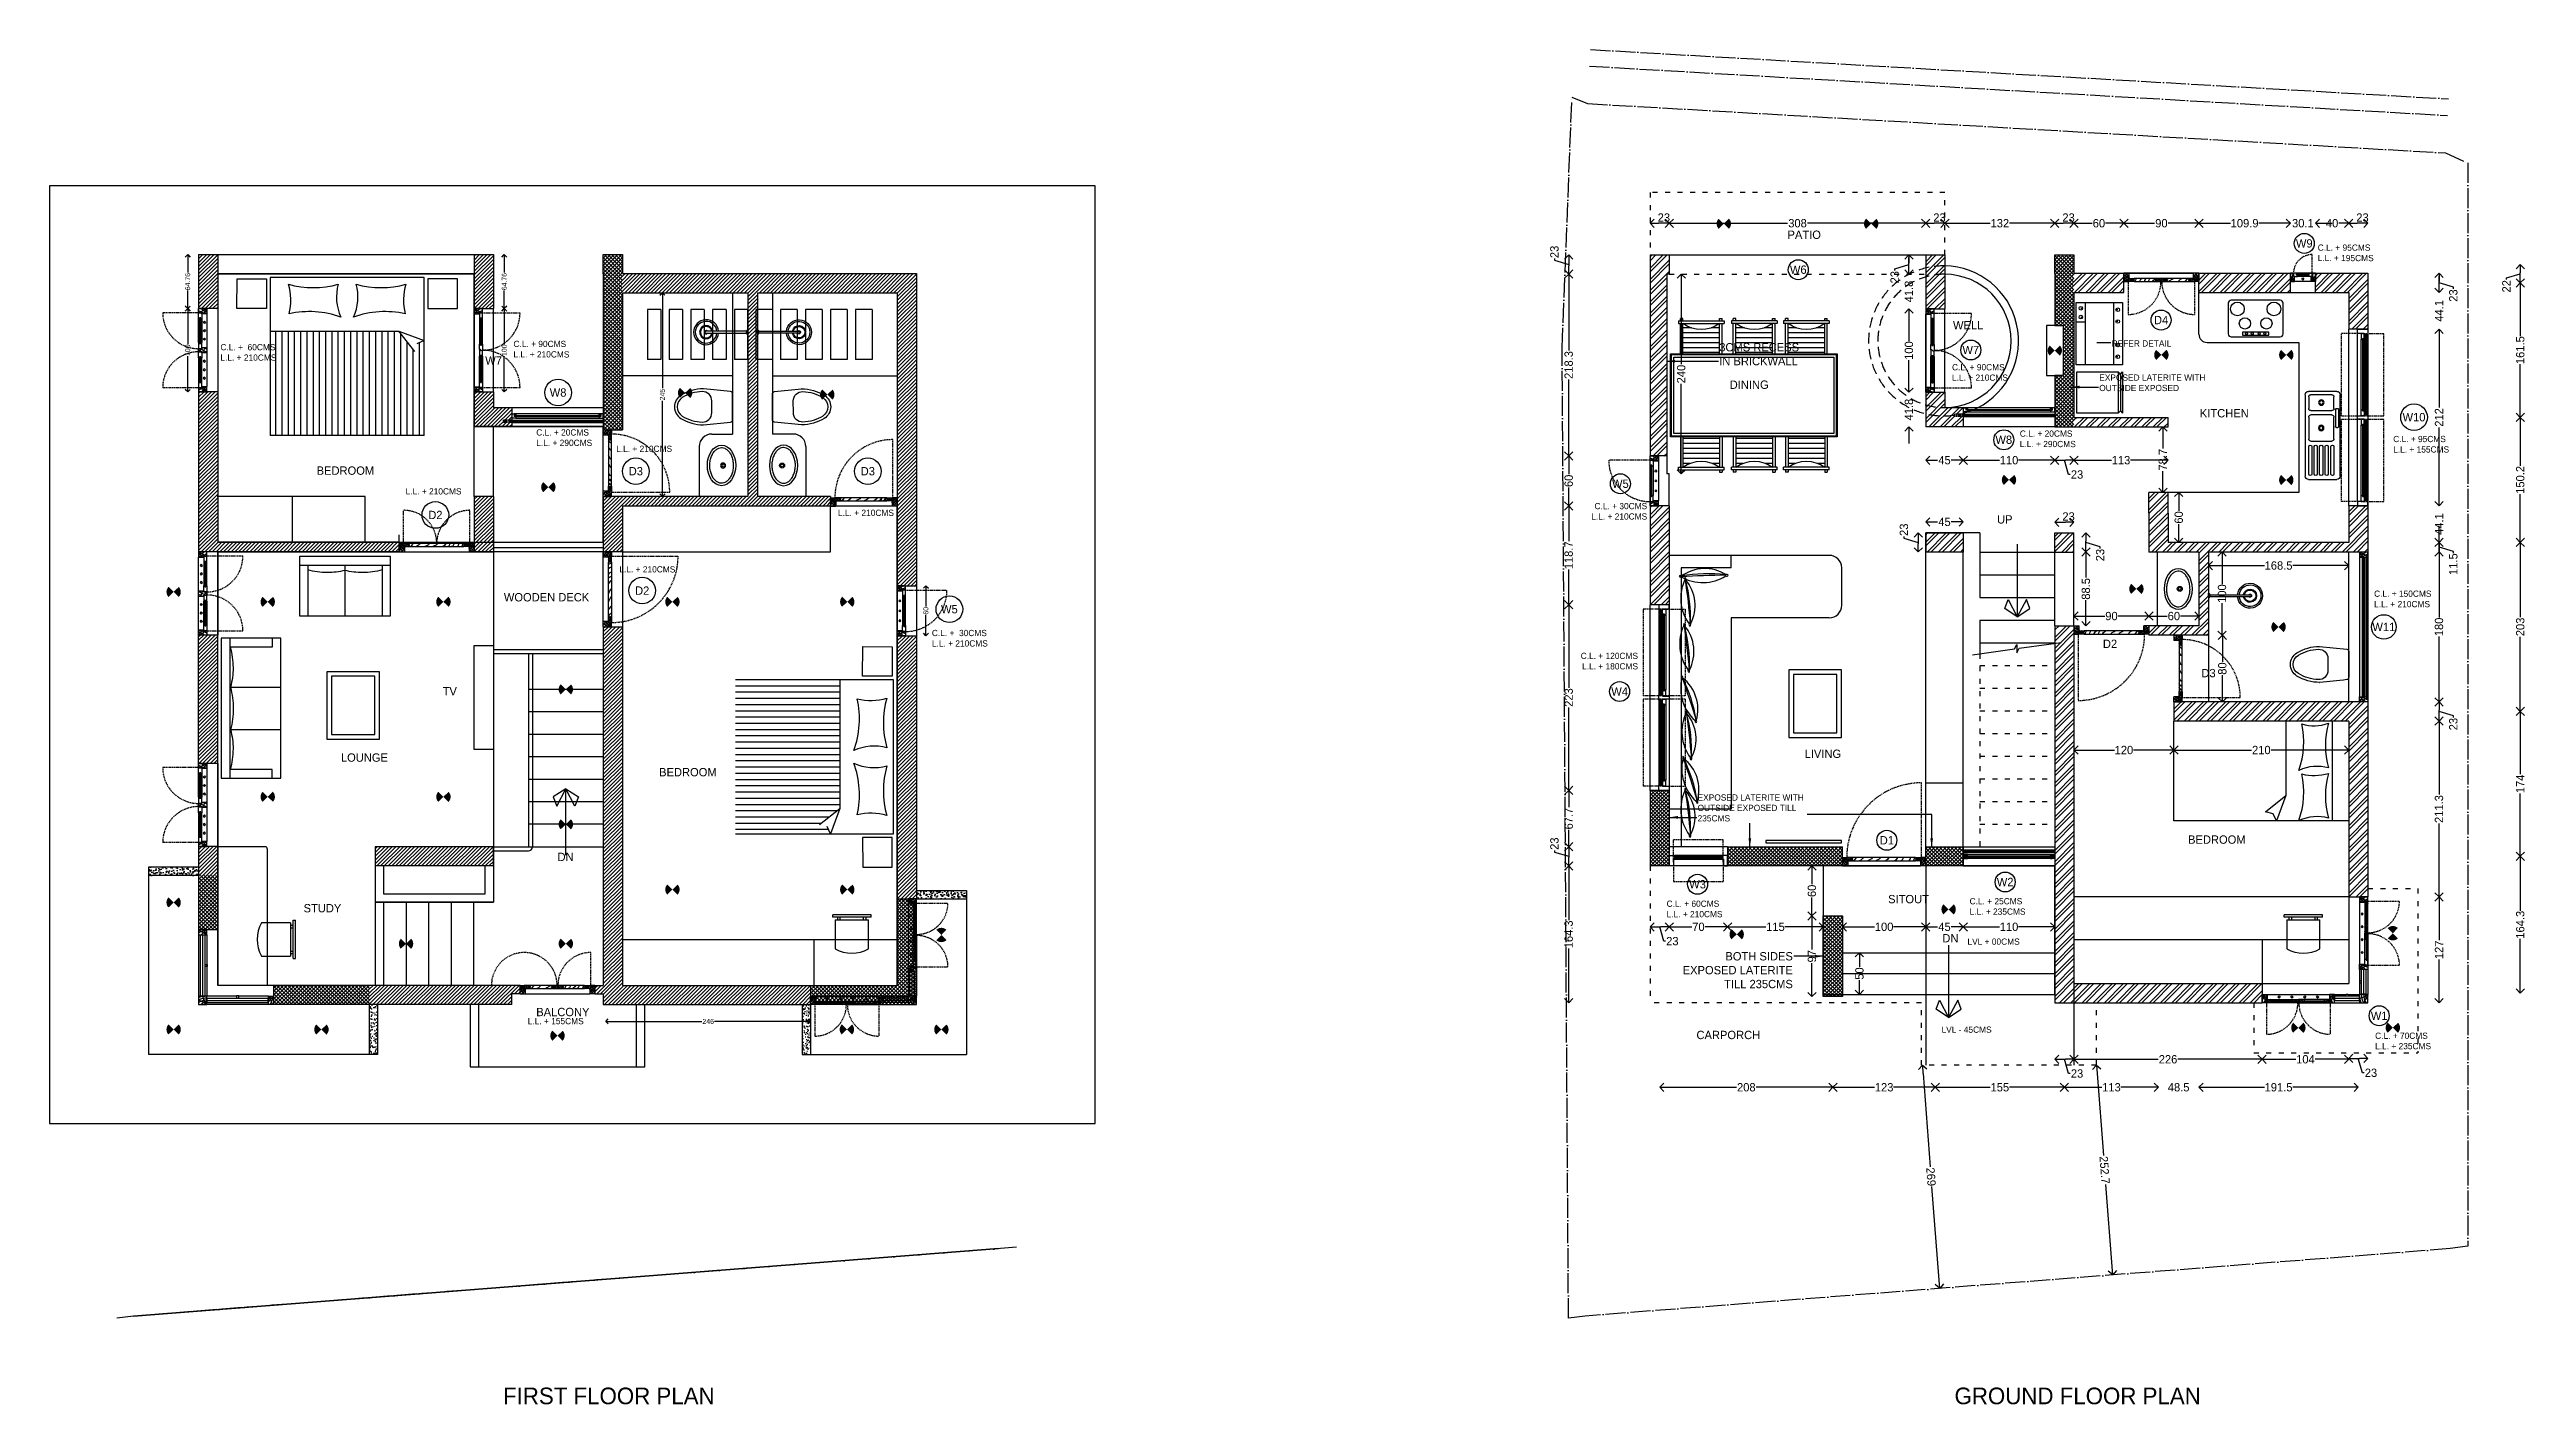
# Model space of a CAD drawing. Header units: metres. Extents: x -16 to 65907, y -5261 to 15511.
# Drawn here: x 17660 to 20635, y 4087 to 5715 of the extents above; entities that cross this region are included whole.
import ezdxf

# ---------------------------------------------------------------- set-up
doc = ezdxf.new("R2010")
doc.units = ezdxf.units.M
doc.header["$PDMODE"] = 67
doc.header["$PDSIZE"] = -5
for name, pattern in [('ACAD_ISO03W100', [30, 12, -18]), ('ACAD_ISO04W100', [30, 24, -3, 0, -3]), ('DASHED', [19.05, 12.7, -6.35])]:
    doc.linetypes.add(name, pattern=pattern)
doc.layers.get('0').update_dxf_attribs({"color": 6})
for name, color, linetype in [('BC-BOUNDARY', 3, 'ACAD_ISO04W100'), ('BC-CILL', 23, 'Continuous'), ('BC-DIMENSION', 8, 'Continuous'), ('BC-ELEC_FIT', 10, 'Continuous'), ('BC-FURNITURE', 5, 'Continuous'), ('BC-GREYCOLOR', 8, 'Continuous'), ('BC-HATCH', 8, 'Continuous'), ('BC-JOINERY', 93, 'Continuous'), ('BC-PLUMB-FIXTURE', 118, 'Continuous'), ('BC-TEXT', 7, 'Continuous'), ('BC-WALLS', 1, 'Continuous'), ('BC-WHITECOLOR', 7, 'Continuous')]:
    doc.layers.add(name, color=color, linetype=linetype)
doc.layers.get('BC-ELEC_FIT').off()
doc.styles.add('BC-1IN10-3', font='FreeSans.ttf', dxfattribs={"height": 6})
doc.styles.add('BC-1IN50-1', font='FreeSans.ttf', dxfattribs={"height": 10})
doc.styles.get("Standard").update_dxf_attribs({"font": 'FreeSans.ttf'})
doc.dimstyles.new('BC-1IN10-3', dxfattribs={"dimtxt": 6, "dimasz": 6, "dimexe": 0.18, "dimexo": 0.0625, "dimgap": 1, "dimtad": 0, "dimtoh": 1, "dimzin": 12, "dimdsep": 46, "dimtxsty": 'BC-1IN10-3', "dimblk": 'OPEN90', "dimcen": 0.09, "dimse1": 1, "dimse2": 1, "dimclrd": 256, "dimclre": 256, "dimclrt": 7, "dimadec": 0, "dimazin": 0, "dimtfac": 1, "dimtdec": 1, "dimtofl": 0, "dimtmove": 1, "dimatfit": 3, "dimldrblk": 'OPEN90', "dimfxl": 0, "dimtolj": 1, "dimtzin": 0, "dimlwd": -3, "dimarcsym": 0})
doc.dimstyles.new('BC-1IN50-1', dxfattribs={"dimtxt": 10, "dimasz": 10, "dimexe": 0.18, "dimexo": 0.0625, "dimgap": 1, "dimtad": 0, "dimdec": 1, "dimzin": 12, "dimdsep": 46, "dimtxsty": 'BC-1IN50-1', "dimblk": 'OPEN90', "dimcen": 0.09, "dimse1": 1, "dimse2": 1, "dimclrd": 8, "dimclre": 256, "dimclrt": 7, "dimadec": 0, "dimazin": 0, "dimtfac": 1, "dimtdec": 0, "dimtofl": 0, "dimtmove": 1, "dimatfit": 3, "dimfxl": 0, "dimtolj": 1, "dimtzin": 0, "dimlwd": -3, "dimarcsym": 0})
pattern_1 = [(45, (-1743.164, 7235.6938), (-2.24506403, 2.24506403), [])]
pattern_2 = [(50, (-1743.164, 7235.694), (9.1092334, -0.7969543), [0.9525, -10.4775]), (355, (-1743.164, 7235.694), (-1.7621413, 9.552832), [0.762, -8.382]), (100.451, (-1742.405, 7235.627), (7.347125, 8.7558344), [0.8095, -8.9045]), (46.1842, (-1743.164, 7238.234), (13.553952, -2.1021164), [1.42875, -15.71625]), (96.6356, (-1742.035, 7238.059), (11.870212, 12.371278), [1.21425, -13.35675]), (351.184, (-1743.164, 7238.234), (11.87023, 12.371256), [1.143, -12.573]), (21, (-1741.894, 7237.599), (7.580744, -5.113276), [0.9525, -10.4775]), (326, (-1741.894, 7237.599), (3.0901014, 9.2093983), [0.762, -8.382]), (71.4514, (-1741.262, 7237.173), (10.6708245, 4.096143), [0.8095, -8.9045]), (37.5, (-1743.164, 7235.6938), (0.15443016, 4.22775194), [0, -8.2804, 0, -8.509, 0, -8.41375]), (7.5, (-1743.164, 7235.694), (3.3409831, 5.0090287), [0, -4.8514, 0, -8.0899, 0, -3.20675]), (327.5, (-1745.996, 7235.6938), (6.77952976, -0.2864372), [0, -3.175, 0, -9.906, 0, -13.1445]), (317.5, (-1747.266, 7235.694), (7.406459, 1.2713246), [0, -4.1275, 0, -6.5786, 0, -9.3345])]
pattern_3 = [(45, (-1743.164, 7235.6938), (-2.24506403, 2.24506403), []), (135, (-1743.164, 7235.6938), (-2.24506403, -2.24506403), [])]

msp = doc.modelspace()

# ---------------------------------------------------------------- texts
at = {"layer": 'BC-TEXT', "style": 'BC-1IN50-1'}
for s, insert, char_height, width, attachment_point in [('{\\fUbuntu|b0|i0|c0|p34;{\\C7;PATIO}}', (19767.435, 5492.038), 10, 156.4473, 5), ('{\\C7;W9}', (20367.992, 5481.651), 10, 33.3881, 5), ('{\\fUbuntu|b0|i0|c0|p34;\\C7;C.L. + 95CMS}\\P{\\fUbuntu|b0|i0|c0|p34;\\C7;L.L. + 195CMS}', (20384.14, 5470.328), 7.5, 105.17023, 4), ('{\\C7;W6}', (19760.323, 5450.095), 10, 33.3881, 5), ('{\\fUbuntu|b0|i0|c0|p34;{\\C7;WELL}}', (19964.334, 5383.405), 10, 156.4473, 5), ('{\\C7;D4}', (20196.025, 5389.66), 10, 33.3881, 5), ('{\\fUbuntu|b0|i0|c0|p34;\\C7;C.L. +  60CMS}\\P{\\fUbuntu|b0|i0|c0|p34;\\C7;L.L. + 210CMS}', (17865.422, 5350.777), 7.5, 105.17023, 4), ('{\\fUbuntu|b0|i0|c0|p34;\\C7;C.L. + 90CMS}\\P{\\fUbuntu|b0|i0|c0|p34;\\C7;L.L. + 210CMS}', (18217.335, 5354.653), 7.5, 105.17023, 4), ('{\\C7;W7}', (19967.497, 5353.69), 10, 33.3881, 5), ('{\\C7;W7}', (18193.448, 5341.023), 10, 33.3881, 5), ('{\\fUbuntu|b0|i0|c0|p34;\\C7;C.L. + 90CMS}\\P{\\fUbuntu|b0|i0|c0|p34;\\C7;L.L. + 210CMS}', (19944.951, 5326.695), 7.5, 105.17023, 4), ('{\\C7;W8}', (18270.895, 5302.597), 10, 33.3881, 5), ('{\\fUbuntu|b0|i0|c0|p34;{\\C7;DINING}}', (19701.369, 5311.972), 10, 156.4473, 5), ('{\\fUbuntu|b0|i0|c0|p34;{\\C7;KITCHEN}}', (20271.929, 5277.689), 10, 156.4473, 5), ('{\\C7;W10}', (20499.775, 5272.931), 10, 33.3881, 5), ('{\\fUbuntu|b0|i0|c0|p34;\\C7;C.L. + 20CMS}\\P{\\fUbuntu|b0|i0|c0|p34;\\C7;L.L. + 290CMS}', (18244.699, 5248.4), 7.5, 105.17023, 4), ('{\\fUbuntu|b0|i0|c0|p34;\\C7;L.L. + 210CMS}', (18340.667, 5235.039), 7.5, 105.17023, 4), ('{\\C7;W8}', (20007.122, 5245.833), 10, 33.3881, 5), ('{\\fUbuntu|b0|i0|c0|p34;\\C7;C.L. + 20CMS}\\P{\\fUbuntu|b0|i0|c0|p34;\\C7;L.L. + 290CMS}', (20026.35, 5246.966), 7.5, 105.17023, 4), ('{\\fUbuntu|b0|i0|c0|p34;\\C7;C.L. + 95CMS}\\P{\\fUbuntu|b0|i0|c0|p34;\\C7;L.L. + 155CMS}', (20474.748, 5240.487), 7.5, 105.17023, 4), ('{\\fUbuntu|b0|i0|c0|p34;{\\C7;BEDROOM}}', (18015.502, 5208.78), 10, 156.4473, 5), ('{\\C7;D3}', (18364.283, 5208.07), 10, 33.3881, 5), ('{\\C7;D3}', (18642.873, 5208.07), 10, 33.3881, 5), ('{\\fUbuntu|b0|i0|c0|p34;\\C7;L.L. + 210CMS}', (18087.763, 5183.89), 7.5, 105.17023, 4), ('{\\C7;W5}', (19546.673, 5193.016), 10, 33.3881, 5), ('{\\C7;D2}', (18123.544, 5155.558), 10, 33.3881, 5), ('{\\fUbuntu|b0|i0|c0|p34;\\C7;L.L. + 210CMS}', (18607.066, 5158.123), 7.5, 105.17023, 4), ('\\pi4.70779;{\\fUbuntu|b0|i0|c0|p34;\\C7;C.L. + 30CMS}\\P{\\fUbuntu|b0|i0|c0|p34;\\C7;L.L. + 210CMS}', (19578.889, 5159.947), 7.5, 105.17023, 6), ('{\\fUbuntu|b0|i0|c0|p34;{\\C7;UP}}', (20008.302, 5150.18), 10, 156.4473, 5), ('{\\fUbuntu|b0|i0|c0|p34;\\C7;L.L. + 210CMS}', (18344.547, 5090.221), 7.5, 105.17023, 4), ('{\\fUbuntu|b0|i0|c0|p34;\\C7;WOODEN DECK}', (18257.053, 5056.681), 10, 156.4473, 5), ('{\\C7;D2}', (18371.909, 5064.724), 10, 33.3881, 5), ('{\\fUbuntu|b0|i0|c0|p34;\\C7;C.L. + 150CMS}\\P{\\fUbuntu|b0|i0|c0|p34;\\C7;L.L. + 210CMS}', (20451.851, 5054.731), 7.5, 105.17023, 4), ('{\\C7;W5}', (18740.838, 5042.321), 10, 33.3881, 5), ('{\\fUbuntu|b0|i0|c0|p34;\\C7;C.L. +  30CMS}\\P{\\fUbuntu|b0|i0|c0|p34;\\C7;L.L. + 210CMS}', (18719.835, 5007.504), 7.5, 105.17023, 4), ('{\\C7;D2}', (20134.708, 5000.839), 10, 33.3881, 5), ('{\\C7;W11}', (20463.528, 5021.066), 10, 33.3881, 5), ('{\\fUbuntu|b0|i0|c0|p34;\\C7;C.L. + 120CMS}\\P{\\fUbuntu|b0|i0|c0|p34;\\C7;L.L. + 180CMS}', (19567.871, 4980.016), 7.5, 105.17023, 6), ('{\\C7;D3}', (20253.015, 4965.59), 10, 33.3881, 5), ('{\\fUbuntu|b0|i0|c0|p34;{\\C7;TV}}', (18140.791, 4943.779), 10, 156.4473, 5), ('{\\C7;W4}', (19545.739, 4943.504), 10, 33.3881, 5), ('{\\fUbuntu|b0|i0|c0|p34;{\\C7;LOUNGE}}', (18038.352, 4864.128), 10, 156.4473, 5), ('{\\fUbuntu|b0|i0|c0|p34;{\\C7;BEDROOM}}', (18426.805, 4846.601), 10, 156.4473, 5), ('{\\fUbuntu|b0|i0|c0|p34;{\\C7;LIVING}}', (19789.862, 4868.712), 10, 156.4473, 5), ('{\\C7;D1}', (19866.674, 4764.854), 10, 33.3881, 5), ('{\\fUbuntu|b0|i0|c0|p34;{\\C7;BEDROOM}}', (20262.982, 4765.626), 10, 156.4473, 5), ('{\\fUbuntu|b0|i0|c0|p34;{\\C7;DN}}', (18279.896, 4744.883), 10, 156.4473, 5), ('{\\C7;W3}', (19639.341, 4711.992), 10, 33.3881, 5), ('{\\C7;W2}', (20008.763, 4714.761), 10, 33.3881, 5), ('{\\fUbuntu|b0|i0|c0|p34;{\\C7;STUDY}}', (17987.922, 4683.257), 10, 156.4473, 5), ('{\\fUbuntu|b0|i0|c0|p34;\\C7;C.L. + 60CMS}\\P{\\fUbuntu|b0|i0|c0|p34;\\C7;L.L. + 210CMS}', (19602.169, 4682.397), 7.5, 105.17023, 4), ('{\\fUbuntu|b0|i0|c0|p34;{\\C7;SITOUT}}', (19892.709, 4694.157), 10, 156.4473, 5), ('{\\fUbuntu|b0|i0|c0|p34;\\C7;C.L. + 25CMS}\\P{\\fUbuntu|b0|i0|c0|p34;\\C7;L.L. + 235CMS}', (19966.053, 4685.39), 7.5, 105.17023, 4), ('{\\fUbuntu|b0|i0|c0|p34;{\\C7;DN}}', (19942.963, 4647.209), 10, 156.4473, 5), ('{\\fUbuntu|b0|i0|c0|p34;\\C7;LVL + 00CMS}', (19963.505, 4643.103), 7.5, 105.17023, 4), ('{\\fUbuntu|b0|i0|c0|p34;\\C7;L.L. + 155CMS}', (18234.498, 4547.646), 7.5, 105.17023, 4), ('{\\fUbuntu|b0|i0|c0|p34;{\\C7;BALCONY}}', (18276.64, 4558.547), 10, 156.4473, 5), ('{\\C7;W1}', (20457.94, 4554.143), 10, 33.3881, 5), ('{\\fUbuntu|b0|i0|c0|p34;{\\C7;CARPORCH}}', (19676.311, 4530.995), 10, 156.4473, 5), ('{\\fUbuntu|b0|i0|c0|p34;\\C7;LVL - 45CMS}', (19932.336, 4537.387), 7.5, 105.17023, 4), ('{\\fUbuntu|b0|i0|c0|p34;\\C7;C.L. + 70CMS}\\P{\\fUbuntu|b0|i0|c0|p34;\\C7;L.L. + 235CMS}', (20453.094, 4523.844), 7.5, 105.17023, 4)]:
    msp.add_mtext(s, dxfattribs=dict(at, insert=insert, char_height=char_height, width=width, attachment_point=attachment_point))
at = {"layer": 'BC-TEXT', "color": 7, "linetype": 'Continuous', "style": 'BC-1IN50-1'}
for s, insert, char_height, width, attachment_point in [('{3CMS RECESS IN BRICKWALL}', (19665.382, 5335.212), 10, 110.37755, 7), ('{REFER DETAIL}', (20136.551, 5357.825), 7.5, 132.36907, 7), ('{EXPOSED LATERITE WITH OUTSIDE EXPOSED}', (20121.757, 5304.211), 7.5, 132.36907, 7), ('{EXPOSED LATERITE WITH OUTSIDE EXPOSED TILL 235CMS}', (19639.372, 4787.403), 7.5, 132.36907, 7), ('{BOTH SIDES EXPOSED LATERITE TILL 235CMS}', (19753.779, 4630.566), 10, 133.49052, 3)]:
    msp.add_mtext(s, dxfattribs=dict(at, insert=insert, char_height=char_height, width=width, attachment_point=attachment_point))
at = {"layer": 'BC-TEXT', "char_height": 20, "attachment_point": 1}
for s, insert, width in [('{\\fUbuntu|b0|i0|c0|p34;{\\C7;FIRST FLOOR PLAN}}', (18204.792, 4107.582), 260.91664), ('{\\FARSimp.shx|c0;{\\C7;GROUND FLOOR PLAN}}', (19947.956, 4107.582), 316.83519)]:
    msp.add_mtext(s, dxfattribs=dict(at, insert=insert, width=width))

# ---------------------------------------------------------------- blocks, each defined once
blk = doc.blocks.new('BC-WC')
at = {"linetype": 'ByBlock'}
for points in [[(193, 400), (462, 520, -0.384412), (494, 510), (634, 267, -0.383904), (627, 235, -0.001434), (389, 63, -0.140641), (141, 0, -0.259738), (18, 74, -0.259738), (16, 217, -0.139471)], [(336, 332), (401, 220, -0.422961), (362, 82, -0.13189), (142, 30, -0.259738), (44, 89, -0.259738), (42, 203, -0.13189), (197, 367, -0.422961)]]:
    blk.add_lwpolyline(points, format="xyb", close=True, dxfattribs=at)
blk.add_arc((375, 83), 25, 299.84, 305.7189, dxfattribs=at)
blk = doc.blocks.new('BC-WASH-COUNTER')
for radius in [2.5, 1.47]:
    blk.add_circle((20.1, 15.7), radius)
at = {"extrusion": (0, 0, -1)}
blk.add_ellipse((20.2, 14.2), major_axis=(-20.3, 0), ratio=0.7, start_param=3.141593, end_param=9.424778, dxfattribs=at)
blk.add_open_spline([(38.1, 14.2), (38.1, 13.3), (37.9, 12.3), (37.2, 10.5), (36.7, 9.6), (35.2, 7.8), (34.3, 7), (32.2, 5.4), (31, 4.8), (28.2, 3.7), (26.8, 3.2), (23.7, 2.6), (22.1, 2.4), (18.9, 2.4), (17.3, 2.5), (14.2, 3.1), (12.7, 3.5), (9.9, 4.6), (8.7, 5.2), (6.4, 6.7), (5.5, 7.5), (4, 9.3), (3.4, 10.2), (2.6, 12), (2.4, 13), (2.4, 14.8), (2.5, 15.7), (3.1, 17.6), (3.6, 18.5), (5, 20.3), (5.8, 21.1), (7.9, 22.7), (9.1, 23.4), (11.7, 24.6), (13.2, 25), (16.2, 25.7), (17.8, 25.9), (21, 26), (22.7, 25.9), (25.8, 25.4), (27.3, 25), (30.1, 24), (31.4, 23.4), (33.7, 21.9), (34.7, 21.1), (36.2, 19.4), (36.9, 18.5), (37.7, 16.6), (38, 15.7), (38.1, 14.6), (38.1, 14.4), (38.1, 14.2)], degree=3, knots=[0, 0, 0, 0, 0.25944, 0.25944, 0.518879, 0.518879, 0.778319, 0.778319, 1.037759, 1.037759, 1.297198, 1.297198, 1.556638, 1.556638, 1.816078, 1.816078, 2.075517, 2.075517, 2.334957, 2.334957, 2.594397, 2.594397, 2.853836, 2.853836, 3.113276, 3.113276, 3.372716, 3.372716, 3.632155, 3.632155, 3.891595, 3.891595, 4.151035, 4.151035, 4.410474, 4.410474, 4.669914, 4.669914, 4.929354, 4.929354, 5.188793, 5.188793, 5.448233, 5.448233, 5.707673, 5.707673, 5.967112, 5.967112, 6.226552, 6.226552, 6.283185, 6.283185, 6.283185, 6.283185])
blk = doc.blocks.new('BC-SHOWER')
for p in [(-12, -15), (12, -15)]:
    blk.add_line(p, (0, -15))
for points in [[(0, 0), (-30, 0)], [(0, 0), (30, 0)], [(-30, -4), (0, -4)], [(-28, -5), (0, -5)], [(30, -4), (0, -4)], [(28, -5), (0, -5)]]:
    blk.add_lwpolyline(points)
for points in [[(-30, 0), (-30, -4, 0.347987), (-29, -5), (-28, -5, 0.2725), (-12, -15, 6.671192)], [(30, 0), (30, -4, -0.347987), (29, -5), (28, -5, -0.2725), (12, -15, -6.671192)], [(-12, -15), (-12, -500, 1), (12, -500), (12, -15)]]:
    blk.add_lwpolyline(points, format="xyb")
for radius, start, end in [(150, 94.703, 85.297), (130, 95.4289, 84.5711), (79.1, 100.1897, 79.8103), (69.1, 100.1897, 79.8103), (19.1, 130.087, 49.9128)]:
    blk.add_arc((0, -500), radius, start, end)
blk = doc.blocks.new('_OPEN90')
at = {"color": 0, "linetype": 'ByBlock'}
for p, q in [((0, 0), (-1, 0)), ((-0.5, 0.5), (0, 0)), ((0, 0), (-0.5, -0.5))]:
    blk.add_line(p, q, dxfattribs=at)
blk = doc.blocks.new('*D1037')
at = {"layer": 'BC-DIMENSION', "color": 8, "lineweight": -3}
for p, q in [((20198.2, 5251.3), (20198.2, 5235.5)), ((20198.2, 5192.6), (20198.2, 5208.3))]:
    blk.add_line(p, q, dxfattribs=at)
at = {"layer": 'Defpoints', "color": 0}
for p in [(20198.2, 5261.3), (20204.4, 5261.3), (20204.4, 5182.6)]:
    blk.add_point(p, dxfattribs=at)
at = {"layer": 'BC-DIMENSION', "color": 8, "lineweight": -3, "xscale": 10, "yscale": 10, "zscale": 10}
for p, rotation in [((20198.2, 5261.3), 90), ((20198.2, 5182.6), 270)]:
    blk.add_blockref('_OPEN90', p, dxfattribs=dict(at, rotation=rotation))
at = {"layer": 'BC-DIMENSION', "color": 7, "insert": (20198.2, 5221.9), "char_height": 10, "attachment_point": 5, "rotation": 90, "style": 'BC-1IN50-1'}
blk.add_mtext('\\A1;78.7', dxfattribs=at)
blk = doc.blocks.new('*D1038')
at = {"layer": 'BC-DIMENSION', "color": 8, "lineweight": -3}
for p, q in [((20217.3, 5172.6), (20217.3, 5160.6)), ((20217.3, 5132.6), (20217.3, 5144.6))]:
    blk.add_line(p, q, dxfattribs=at)
at = {"layer": 'Defpoints', "color": 0}
for p in [(20204.4, 5182.6), (20204.4, 5122.6), (20217.3, 5122.6)]:
    blk.add_point(p, dxfattribs=at)
at = {"layer": 'BC-DIMENSION', "color": 8, "lineweight": -3, "xscale": 10, "yscale": 10, "zscale": 10}
for p, rotation in [((20217.3, 5182.6), 90), ((20217.3, 5122.6), 270)]:
    blk.add_blockref('_OPEN90', p, dxfattribs=dict(at, rotation=rotation))
at = {"layer": 'BC-DIMENSION', "color": 7, "insert": (20217.3, 5152.6), "char_height": 10, "attachment_point": 5, "rotation": 90, "style": 'BC-1IN50-1'}
blk.add_mtext('\\A1;60', dxfattribs=at)
blk = doc.blocks.new('BC-JN-FRAME-SIDE')
at = {"layer": 'BC-HATCH'}
for points in [[(0, -3.9), (-1.1, -2.3), (-2.7, -0.1), (-4.2, 3), (-5, 4.5)], [(0, -5), (-1.6, -3.7), (-4.4, -1.8), (-5.8, -0.7), (-6.2, -0.7)]]:
    blk.add_lwpolyline(points, dxfattribs=at)
for centre, radius, start, end in [((10.7, -4.4), 15.9, 143.8447, 182.1637), ((6, -5.2), 9.31, 129.9112, 178.7469), ((2.6, -5.7), 4.3, 128.027, 170.1852)]:
    blk.add_arc(centre, radius, start, end, dxfattribs=at)
at = {"layer": 'BC-JOINERY'}
for p, q in [((-6.2, -5), (-6.2, 1.2)), ((-6.2, 1.2), (-5, 1.2)), ((-5, 1.2), (-5, 5)), ((-5, 5), (0, 5)), ((0, 5), (0, -5)), ((0, -5), (-6.2, -5))]:
    blk.add_line(p, q, dxfattribs=at)
blk = doc.blocks.new('*D1199')
at = {"layer": 'BC-DIMENSION', "color": 8, "linetype": 'Continuous', "lineweight": -3}
for p, q in [((20627.4, 4735.6), (20627.4, 4680.3)), ((20627.4, 4591.3), (20627.4, 4646.5))]:
    blk.add_line(p, q, dxfattribs=at)
at = {"layer": 'Defpoints', "color": 0}
for p in [(20627.4, 4745.6), (20634.8, 4745.6), (20634.8, 4581.3)]:
    blk.add_point(p, dxfattribs=at)
at = {"layer": 'BC-DIMENSION', "color": 8, "lineweight": -3, "xscale": 10, "yscale": 10, "zscale": 10}
for p, rotation in [((20627.4, 4745.6), 90), ((20627.4, 4581.3), 270)]:
    blk.add_blockref('_OPEN90', p, dxfattribs=dict(at, rotation=rotation))
at = {"layer": 'BC-DIMENSION', "color": 7, "insert": (20627.4, 4663.4), "char_height": 10, "attachment_point": 5, "rotation": 90, "style": 'BC-1IN50-1'}
blk.add_mtext('\\A1;164.3', dxfattribs=at)
blk = doc.blocks.new('*D1200')
at = {"layer": 'BC-DIMENSION', "color": 8, "linetype": 'Continuous', "lineweight": -3}
for p, q in [((20627.4, 4909.6), (20627.4, 4844.1)), ((20627.4, 4755.6), (20627.4, 4821.1))]:
    blk.add_line(p, q, dxfattribs=at)
at = {"layer": 'Defpoints', "color": 0}
for p in [(20627.4, 4919.6), (20634.8, 4919.6), (20634.8, 4745.6)]:
    blk.add_point(p, dxfattribs=at)
at = {"layer": 'BC-DIMENSION', "color": 8, "lineweight": -3, "xscale": 10, "yscale": 10, "zscale": 10}
for p, rotation in [((20627.4, 4919.6), 90), ((20627.4, 4745.6), 270)]:
    blk.add_blockref('_OPEN90', p, dxfattribs=dict(at, rotation=rotation))
at = {"layer": 'BC-DIMENSION', "color": 7, "insert": (20627.4, 4832.6), "char_height": 10, "attachment_point": 5, "rotation": 90, "style": 'BC-1IN50-1'}
blk.add_mtext('\\A1;174', dxfattribs=at)
blk = doc.blocks.new('*D1201')
at = {"layer": 'BC-DIMENSION', "color": 8, "linetype": 'Continuous', "lineweight": -3}
for p, q in [((20627.4, 5112.6), (20627.4, 5032.9)), ((20627.4, 4929.6), (20627.4, 5009.2))]:
    blk.add_line(p, q, dxfattribs=at)
at = {"layer": 'Defpoints', "color": 0}
for p in [(20627.4, 5122.6), (20634.8, 5122.6), (20634.8, 4919.6)]:
    blk.add_point(p, dxfattribs=at)
at = {"layer": 'BC-DIMENSION', "color": 8, "lineweight": -3, "xscale": 10, "yscale": 10, "zscale": 10}
for p, rotation in [((20627.4, 5122.6), 90), ((20627.4, 4919.6), 270)]:
    blk.add_blockref('_OPEN90', p, dxfattribs=dict(at, rotation=rotation))
at = {"layer": 'BC-DIMENSION', "color": 7, "insert": (20627.4, 5021.1), "char_height": 10, "attachment_point": 5, "rotation": 90, "style": 'BC-1IN50-1'}
blk.add_mtext('\\A1;203', dxfattribs=at)
blk = doc.blocks.new('*D1202')
at = {"layer": 'BC-DIMENSION', "color": 8, "linetype": 'Continuous', "lineweight": -3}
for p, q in [((20627.4, 5262.8), (20627.4, 5214.6)), ((20627.4, 5132.6), (20627.4, 5180.7))]:
    blk.add_line(p, q, dxfattribs=at)
at = {"layer": 'Defpoints', "color": 0}
for p in [(20627.4, 5272.8), (20634.8, 5272.8), (20634.8, 5122.6)]:
    blk.add_point(p, dxfattribs=at)
at = {"layer": 'BC-DIMENSION', "color": 8, "lineweight": -3, "xscale": 10, "yscale": 10, "zscale": 10}
for p, rotation in [((20627.4, 5272.8), 90), ((20627.4, 5122.6), 270)]:
    blk.add_blockref('_OPEN90', p, dxfattribs=dict(at, rotation=rotation))
at = {"layer": 'BC-DIMENSION', "color": 7, "insert": (20627.4, 5197.7), "char_height": 10, "attachment_point": 5, "rotation": 90, "style": 'BC-1IN50-1'}
blk.add_mtext('\\A1;150.2', dxfattribs=at)
blk = doc.blocks.new('*D1203')
at = {"layer": 'BC-DIMENSION', "color": 8, "linetype": 'Continuous', "lineweight": -3}
for p, q in [((20627.4, 5424.3), (20627.4, 5370.5)), ((20627.4, 5282.8), (20627.4, 5336.5))]:
    blk.add_line(p, q, dxfattribs=at)
at = {"layer": 'Defpoints', "color": 0}
for p in [(20627.4, 5434.3), (20634.8, 5434.3), (20634.8, 5272.8)]:
    blk.add_point(p, dxfattribs=at)
at = {"layer": 'BC-DIMENSION', "color": 8, "lineweight": -3, "xscale": 10, "yscale": 10, "zscale": 10}
for p, rotation in [((20627.4, 5434.3), 90), ((20627.4, 5272.8), 270)]:
    blk.add_blockref('_OPEN90', p, dxfattribs=dict(at, rotation=rotation))
at = {"layer": 'BC-DIMENSION', "color": 7, "insert": (20627.4, 5353.5), "char_height": 10, "attachment_point": 5, "rotation": 90, "style": 'BC-1IN50-1'}
blk.add_mtext('\\A1;161.5', dxfattribs=at)
blk = doc.blocks.new('*D1204')
at = {"layer": 'BC-DIMENSION', "color": 8, "linetype": 'Continuous', "lineweight": -3}
for p, q in [((20610.7, 5440.3), (20627.4, 5445.3)), ((20627.4, 5444.3), (20627.4, 5446.3)), ((20610.7, 5438.3), (20610.7, 5440.3))]:
    blk.add_line(p, q, dxfattribs=at)
at = {"layer": 'Defpoints', "color": 0}
for p in [(20627.4, 5456.3), (20634.8, 5456.3), (20634.8, 5434.3)]:
    blk.add_point(p, dxfattribs=at)
at = {"layer": 'BC-DIMENSION', "color": 8, "lineweight": -3, "xscale": 10, "yscale": 10, "zscale": 10}
for p, rotation in [((20627.4, 5456.3), 90), ((20627.4, 5434.3), 270)]:
    blk.add_blockref('_OPEN90', p, dxfattribs=dict(at, rotation=rotation))
at = {"layer": 'BC-DIMENSION', "color": 7, "insert": (20610.7, 5430.2), "char_height": 10, "attachment_point": 5, "rotation": 90, "style": 'BC-1IN50-1'}
blk.add_mtext('\\A1;22', dxfattribs=at)
blk = doc.blocks.new('*D1208')
at = {"layer": 'BC-DIMENSION', "color": 8, "linetype": 'Continuous', "lineweight": -3}
for p, q in [((19603.9, 4468.2), (19686, 4468.2)), ((19791.9, 4468.2), (19709.8, 4468.2))]:
    blk.add_line(p, q, dxfattribs=at)
at = {"layer": 'Defpoints', "color": 0}
for p in [(19801.9, 4468.2), (19593.9, 4446.5), (19801.9, 4446.5)]:
    blk.add_point(p, dxfattribs=at)
at = {"layer": 'BC-DIMENSION', "color": 8, "lineweight": -3, "xscale": 10, "yscale": 10, "zscale": 10, "rotation": 180}
blk.add_blockref('_OPEN90', (19593.9, 4468.2), dxfattribs=at)
at = {"layer": 'BC-DIMENSION', "color": 8, "lineweight": -3, "xscale": 10, "yscale": 10, "zscale": 10}
blk.add_blockref('_OPEN90', (19801.9, 4468.2), dxfattribs=at)
at = {"layer": 'BC-DIMENSION', "color": 7, "insert": (19697.9, 4468.2), "char_height": 10, "attachment_point": 5, "style": 'BC-1IN50-1'}
blk.add_mtext('\\A1;208', dxfattribs=at)
blk = doc.blocks.new('*D1209')
at = {"layer": 'BC-DIMENSION', "color": 8, "linetype": 'Continuous', "lineweight": -3}
for p, q in [((19811.9, 4468.2), (19852, 4468.2)), ((19914.9, 4468.2), (19874.8, 4468.2))]:
    blk.add_line(p, q, dxfattribs=at)
at = {"layer": 'Defpoints', "color": 0}
for p in [(19924.9, 4468.2), (19801.9, 4446.5), (19924.9, 4446.5)]:
    blk.add_point(p, dxfattribs=at)
at = {"layer": 'BC-DIMENSION', "color": 8, "lineweight": -3, "xscale": 10, "yscale": 10, "zscale": 10, "rotation": 180}
blk.add_blockref('_OPEN90', (19801.9, 4468.2), dxfattribs=at)
at = {"layer": 'BC-DIMENSION', "color": 8, "lineweight": -3, "xscale": 10, "yscale": 10, "zscale": 10}
blk.add_blockref('_OPEN90', (19924.9, 4468.2), dxfattribs=at)
at = {"layer": 'BC-DIMENSION', "color": 7, "insert": (19863.4, 4468.2), "char_height": 10, "attachment_point": 5, "style": 'BC-1IN50-1'}
blk.add_mtext('\\A1;123', dxfattribs=at)
blk = doc.blocks.new('*D1210')
at = {"layer": 'BC-DIMENSION', "color": 8, "linetype": 'Continuous', "lineweight": -3}
for p, q in [((19934.9, 4468.2), (19990.9, 4468.2)), ((20069.9, 4468.2), (20013.8, 4468.2))]:
    blk.add_line(p, q, dxfattribs=at)
at = {"layer": 'Defpoints', "color": 0}
for p in [(20079.9, 4468.2), (19924.9, 4446.5), (20079.9, 4446.5)]:
    blk.add_point(p, dxfattribs=at)
at = {"layer": 'BC-DIMENSION', "color": 8, "lineweight": -3, "xscale": 10, "yscale": 10, "zscale": 10, "rotation": 180}
blk.add_blockref('_OPEN90', (19924.9, 4468.2), dxfattribs=at)
at = {"layer": 'BC-DIMENSION', "color": 8, "lineweight": -3, "xscale": 10, "yscale": 10, "zscale": 10}
blk.add_blockref('_OPEN90', (20079.9, 4468.2), dxfattribs=at)
at = {"layer": 'BC-DIMENSION', "color": 7, "insert": (20002.4, 4468.2), "char_height": 10, "attachment_point": 5, "style": 'BC-1IN50-1'}
blk.add_mtext('\\A1;155', dxfattribs=at)
blk = doc.blocks.new('*D1211')
at = {"layer": 'BC-DIMENSION', "color": 8, "linetype": 'Continuous', "lineweight": -3}
for p, q in [((20089.9, 4468.2), (20125, 4468.2)), ((20182.9, 4468.2), (20147.8, 4468.2))]:
    blk.add_line(p, q, dxfattribs=at)
at = {"layer": 'Defpoints', "color": 0}
for p in [(20192.9, 4468.2), (20079.9, 4446.5), (20192.9, 4446.5)]:
    blk.add_point(p, dxfattribs=at)
at = {"layer": 'BC-DIMENSION', "color": 8, "lineweight": -3, "xscale": 10, "yscale": 10, "zscale": 10, "rotation": 180}
blk.add_blockref('_OPEN90', (20079.9, 4468.2), dxfattribs=at)
at = {"layer": 'BC-DIMENSION', "color": 8, "lineweight": -3, "xscale": 10, "yscale": 10, "zscale": 10}
blk.add_blockref('_OPEN90', (20192.9, 4468.2), dxfattribs=at)
at = {"layer": 'BC-DIMENSION', "color": 7, "insert": (20136.4, 4468.2), "char_height": 10, "attachment_point": 5, "style": 'BC-1IN50-1'}
blk.add_mtext('\\A1;113', dxfattribs=at)
blk = doc.blocks.new('*D1212')
at = {"layer": 'BC-DIMENSION', "color": 8, "linetype": 'Continuous', "lineweight": -3}
for p, q in [((20182.9, 4468.2), (20172.9, 4468.2)), ((20251.4, 4468.2), (20261.4, 4468.2))]:
    blk.add_line(p, q, dxfattribs=at)
at = {"layer": 'Defpoints', "color": 0}
for p in [(20241.4, 4468.2), (20192.9, 4446.5), (20241.4, 4446.5)]:
    blk.add_point(p, dxfattribs=at)
at = {"layer": 'BC-DIMENSION', "color": 8, "lineweight": -3, "xscale": 10, "yscale": 10, "zscale": 10}
blk.add_blockref('_OPEN90', (20192.9, 4468.2), dxfattribs=at)
at = {"layer": 'BC-DIMENSION', "color": 8, "lineweight": -3, "xscale": 10, "yscale": 10, "zscale": 10, "rotation": 180}
blk.add_blockref('_OPEN90', (20241.4, 4468.2), dxfattribs=at)
at = {"layer": 'BC-DIMENSION', "color": 7, "insert": (20217.1, 4468.2), "char_height": 10, "attachment_point": 5, "style": 'BC-1IN50-1'}
blk.add_mtext('\\A1;48.5', dxfattribs=at)
blk = doc.blocks.new('*D1213')
at = {"layer": 'BC-DIMENSION', "color": 8, "linetype": 'Continuous', "lineweight": -3}
for p, q in [((20251.4, 4468.2), (20320.2, 4468.2)), ((20422.9, 4468.2), (20354.1, 4468.2))]:
    blk.add_line(p, q, dxfattribs=at)
at = {"layer": 'Defpoints', "color": 0}
for p in [(20432.9, 4468.2), (20241.4, 4446.5), (20432.9, 4446.5)]:
    blk.add_point(p, dxfattribs=at)
at = {"layer": 'BC-DIMENSION', "color": 8, "lineweight": -3, "xscale": 10, "yscale": 10, "zscale": 10, "rotation": 180}
blk.add_blockref('_OPEN90', (20241.4, 4468.2), dxfattribs=at)
at = {"layer": 'BC-DIMENSION', "color": 8, "lineweight": -3, "xscale": 10, "yscale": 10, "zscale": 10}
blk.add_blockref('_OPEN90', (20432.9, 4468.2), dxfattribs=at)
at = {"layer": 'BC-DIMENSION', "color": 7, "insert": (20337.1, 4468.2), "char_height": 10, "attachment_point": 5, "style": 'BC-1IN50-1'}
blk.add_mtext('\\A1;191.5', dxfattribs=at)
blk = doc.blocks.new('*D1214')
at = {"layer": 'BC-TEXT', "color": 8, "linetype": 'Continuous', "lineweight": -3}
for p, q in [((19619.7, 5434.8), (19619.7, 5336.7)), ((19619.7, 5214.8), (19619.7, 5312.9))]:
    blk.add_line(p, q, dxfattribs=at)
at = {"layer": 'Defpoints', "color": 0}
for p in [(19605.4, 5444.8), (19619.7, 5444.8), (19605.4, 5204.8)]:
    blk.add_point(p, dxfattribs=at)
at = {"layer": 'BC-TEXT', "color": 8, "lineweight": -3, "xscale": 10, "yscale": 10, "zscale": 10}
for p, rotation in [((19619.7, 5444.8), 90), ((19619.7, 5204.8), 270)]:
    blk.add_blockref('_OPEN90', p, dxfattribs=dict(at, rotation=rotation))
at = {"layer": 'BC-TEXT', "color": 7, "insert": (19619.7, 5324.8), "char_height": 10, "attachment_point": 5, "rotation": 90, "style": 'BC-1IN50-1'}
blk.add_mtext('\\A1;240', dxfattribs=at)
blk = doc.blocks.new('*D1215')
at = {"layer": 'BC-TEXT', "color": 8, "linetype": 'Continuous', "lineweight": -3}
for p, q in [((19467.5, 5463.4), (19467.5, 5461.4)), ((19467.5, 5461.4), (19484.6, 5456.3)), ((19484.6, 5457.8), (19484.6, 5454.8))]:
    blk.add_line(p, q, dxfattribs=at)
at = {"layer": 'Defpoints', "color": 0}
for p in [(19484.6, 5444.8), (19582.4, 5467.8), (19605.4, 5444.8)]:
    blk.add_point(p, dxfattribs=at)
at = {"layer": 'BC-TEXT', "color": 8, "lineweight": -3, "xscale": 10, "yscale": 10, "zscale": 10}
for p, rotation in [((19484.6, 5467.8), 90), ((19484.6, 5444.8), 270)]:
    blk.add_blockref('_OPEN90', p, dxfattribs=dict(at, rotation=rotation))
at = {"layer": 'BC-TEXT', "color": 7, "insert": (19467.5, 5471.5), "char_height": 10, "attachment_point": 5, "rotation": 90, "style": 'BC-1IN50-1'}
blk.add_mtext('\\A1;23', dxfattribs=at)
blk = doc.blocks.new('*D1216')
at = {"layer": 'BC-TEXT', "color": 8, "linetype": 'Continuous', "lineweight": -3}
for p, q in [((19484.6, 5434.8), (19484.6, 5353)), ((19484.6, 5236.5), (19484.6, 5318.3))]:
    blk.add_line(p, q, dxfattribs=at)
at = {"layer": 'Defpoints', "color": 0}
for p in [(19605.4, 5444.8), (19484.6, 5226.5), (19582.4, 5226.5)]:
    blk.add_point(p, dxfattribs=at)
at = {"layer": 'BC-TEXT', "color": 8, "lineweight": -3, "xscale": 10, "yscale": 10, "zscale": 10}
for p, rotation in [((19484.6, 5444.8), 90), ((19484.6, 5226.5), 270)]:
    blk.add_blockref('_OPEN90', p, dxfattribs=dict(at, rotation=rotation))
at = {"layer": 'BC-TEXT', "color": 7, "insert": (19484.6, 5335.7), "char_height": 10, "attachment_point": 5, "rotation": 90, "style": 'BC-1IN50-1'}
blk.add_mtext('\\A1;218.3', dxfattribs=at)
blk = doc.blocks.new('*D1217')
at = {"layer": 'BC-TEXT', "color": 8, "linetype": 'Continuous', "lineweight": -3}
for p, q in [((19484.6, 5216.5), (19484.6, 5204.5)), ((19484.6, 5176.5), (19484.6, 5188.5))]:
    blk.add_line(p, q, dxfattribs=at)
at = {"layer": 'Defpoints', "color": 0}
for p in [(19582.4, 5226.5), (19484.6, 5166.5), (19582.4, 5166.5)]:
    blk.add_point(p, dxfattribs=at)
at = {"layer": 'BC-TEXT', "color": 8, "lineweight": -3, "xscale": 10, "yscale": 10, "zscale": 10}
for p, rotation in [((19484.6, 5226.5), 90), ((19484.6, 5166.5), 270)]:
    blk.add_blockref('_OPEN90', p, dxfattribs=dict(at, rotation=rotation))
at = {"layer": 'BC-TEXT', "color": 7, "insert": (19484.6, 5196.5), "char_height": 10, "attachment_point": 5, "rotation": 90, "style": 'BC-1IN50-1'}
blk.add_mtext('\\A1;60', dxfattribs=at)
blk = doc.blocks.new('*D1218')
at = {"layer": 'BC-TEXT', "color": 8, "linetype": 'Continuous', "lineweight": -3}
for p, q in [((19484.6, 5156.5), (19484.6, 5124.2)), ((19484.6, 5057.8), (19484.6, 5090.1))]:
    blk.add_line(p, q, dxfattribs=at)
at = {"layer": 'Defpoints', "color": 0}
for p in [(19582.4, 5166.5), (19484.6, 5047.8), (19582.4, 5047.8)]:
    blk.add_point(p, dxfattribs=at)
at = {"layer": 'BC-TEXT', "color": 8, "lineweight": -3, "xscale": 10, "yscale": 10, "zscale": 10}
for p, rotation in [((19484.6, 5166.5), 90), ((19484.6, 5047.8), 270)]:
    blk.add_blockref('_OPEN90', p, dxfattribs=dict(at, rotation=rotation))
at = {"layer": 'BC-TEXT', "color": 7, "insert": (19484.6, 5107.1), "char_height": 10, "attachment_point": 5, "rotation": 90, "style": 'BC-1IN50-1'}
blk.add_mtext('\\A1;118.7', dxfattribs=at)
blk = doc.blocks.new('*D1219')
at = {"layer": 'BC-TEXT', "color": 8, "linetype": 'Continuous', "lineweight": -3}
for p, q in [((19484.6, 5037.8), (19484.6, 4948.1)), ((19484.6, 4834.8), (19484.6, 4924.4))]:
    blk.add_line(p, q, dxfattribs=at)
at = {"layer": 'Defpoints', "color": 0}
for p in [(19582.4, 5047.8), (19484.6, 4824.8), (19582.4, 4824.8)]:
    blk.add_point(p, dxfattribs=at)
at = {"layer": 'BC-TEXT', "color": 8, "lineweight": -3, "xscale": 10, "yscale": 10, "zscale": 10}
for p, rotation in [((19484.6, 5047.8), 90), ((19484.6, 4824.8), 270)]:
    blk.add_blockref('_OPEN90', p, dxfattribs=dict(at, rotation=rotation))
at = {"layer": 'BC-TEXT', "color": 7, "insert": (19484.6, 4936.3), "char_height": 10, "attachment_point": 5, "rotation": 90, "style": 'BC-1IN50-1'}
blk.add_mtext('\\A1;223', dxfattribs=at)
blk = doc.blocks.new('*D1220')
at = {"layer": 'BC-TEXT', "color": 8, "linetype": 'Continuous', "lineweight": -3}
for p, q in [((19484.6, 4814.8), (19484.6, 4804.5)), ((19484.6, 4767.1), (19484.6, 4777.3))]:
    blk.add_line(p, q, dxfattribs=at)
at = {"layer": 'Defpoints', "color": 0}
for p in [(19582.4, 4824.8), (19484.6, 4757.1), (19605.4, 4757.1)]:
    blk.add_point(p, dxfattribs=at)
at = {"layer": 'BC-TEXT', "color": 8, "lineweight": -3, "xscale": 10, "yscale": 10, "zscale": 10}
for p, rotation in [((19484.6, 4824.8), 90), ((19484.6, 4757.1), 270)]:
    blk.add_blockref('_OPEN90', p, dxfattribs=dict(at, rotation=rotation))
at = {"layer": 'BC-TEXT', "color": 7, "insert": (19484.6, 4790.9), "char_height": 10, "attachment_point": 5, "rotation": 90, "style": 'BC-1IN50-1'}
blk.add_mtext('\\A1;67.7', dxfattribs=at)
blk = doc.blocks.new('*D1221')
at = {"layer": 'BC-TEXT', "color": 8, "linetype": 'Continuous', "lineweight": -3}
for p, q in [((19467.5, 4752.7), (19467.5, 4750.7)), ((19467.5, 4750.7), (19484.6, 4745.6)), ((19484.6, 4747.1), (19484.6, 4744.1))]:
    blk.add_line(p, q, dxfattribs=at)
at = {"layer": 'Defpoints', "color": 0}
for p in [(19484.6, 4734.1), (19582.4, 4734.1), (19605.4, 4757.1)]:
    blk.add_point(p, dxfattribs=at)
at = {"layer": 'BC-TEXT', "color": 8, "lineweight": -3, "xscale": 10, "yscale": 10, "zscale": 10}
for p, rotation in [((19484.6, 4757.1), 90), ((19484.6, 4734.1), 270)]:
    blk.add_blockref('_OPEN90', p, dxfattribs=dict(at, rotation=rotation))
at = {"layer": 'BC-TEXT', "color": 7, "insert": (19467.5, 4760.8), "char_height": 10, "attachment_point": 5, "rotation": 90, "style": 'BC-1IN50-1'}
blk.add_mtext('\\A1;23', dxfattribs=at)
blk = doc.blocks.new('*D1222')
at = {"layer": 'BC-TEXT', "color": 8, "linetype": 'Continuous', "lineweight": -3}
for p, q in [((19484.6, 4724.1), (19484.6, 4668.8)), ((19484.6, 4579.8), (19484.6, 4635))]:
    blk.add_line(p, q, dxfattribs=at)
at = {"layer": 'Defpoints', "color": 0}
for p in [(19582.4, 4734.1), (19484.6, 4569.8), (19582.4, 4569.8)]:
    blk.add_point(p, dxfattribs=at)
at = {"layer": 'BC-TEXT', "color": 8, "lineweight": -3, "xscale": 10, "yscale": 10, "zscale": 10}
for p, rotation in [((19484.6, 4734.1), 90), ((19484.6, 4569.8), 270)]:
    blk.add_blockref('_OPEN90', p, dxfattribs=dict(at, rotation=rotation))
at = {"layer": 'BC-TEXT', "color": 7, "insert": (19484.6, 4651.9), "char_height": 10, "attachment_point": 5, "rotation": 90, "style": 'BC-1IN50-1'}
blk.add_mtext('\\A1;164.3', dxfattribs=at)
blk = doc.blocks.new('*D1223')
at = {"layer": 'BC-TEXT', "color": 8, "linetype": 'Continuous', "lineweight": -3}
for p, q in [((19833.8, 4619.8), (19833.8, 4612.8)), ((19833.8, 4589.8), (19833.8, 4596.7))]:
    blk.add_line(p, q, dxfattribs=at)
at = {"layer": 'Defpoints', "color": 0}
for p in [(19791.7, 4629.8), (19833.8, 4629.8), (19791.7, 4579.8)]:
    blk.add_point(p, dxfattribs=at)
at = {"layer": 'BC-TEXT', "color": 8, "lineweight": -3, "xscale": 10, "yscale": 10, "zscale": 10}
for p, rotation in [((19833.8, 4629.8), 90), ((19833.8, 4579.8), 270)]:
    blk.add_blockref('_OPEN90', p, dxfattribs=dict(at, rotation=rotation))
at = {"layer": 'BC-TEXT', "color": 7, "insert": (19833.8, 4604.8), "char_height": 10, "attachment_point": 5, "rotation": 90, "style": 'BC-1IN50-1'}
blk.add_mtext('\\A1;50', dxfattribs=at)
blk = doc.blocks.new('*D1225')
at = {"layer": 'BC-TEXT', "color": 8, "linetype": 'Continuous', "lineweight": -3}
for p, q in [((19776.7, 4724.1), (19776.7, 4712.1)), ((19776.7, 4684.1), (19776.7, 4696.1))]:
    blk.add_line(p, q, dxfattribs=at)
at = {"layer": 'Defpoints', "color": 0}
for p in [(19776.7, 4734.1), (19790.4, 4734.1), (19790.4, 4674.1)]:
    blk.add_point(p, dxfattribs=at)
at = {"layer": 'BC-TEXT', "color": 8, "lineweight": -3, "xscale": 10, "yscale": 10, "zscale": 10}
for p, rotation in [((19776.7, 4734.1), 90), ((19776.7, 4674.1), 270)]:
    blk.add_blockref('_OPEN90', p, dxfattribs=dict(at, rotation=rotation))
at = {"layer": 'BC-TEXT', "color": 7, "insert": (19776.7, 4704.1), "char_height": 10, "attachment_point": 5, "rotation": 90, "style": 'BC-1IN50-1'}
blk.add_mtext('\\A1;60', dxfattribs=at)
blk = doc.blocks.new('*D1226')
at = {"layer": 'BC-TEXT', "color": 8, "linetype": 'Continuous', "lineweight": -3}
for p, q in [((19776.7, 4664.1), (19776.7, 4633.7)), ((19776.7, 4587.1), (19776.7, 4617.4))]:
    blk.add_line(p, q, dxfattribs=at)
at = {"layer": 'Defpoints', "color": 0}
for p in [(19776.7, 4674.1), (19790.4, 4674.1), (19790.4, 4577.1)]:
    blk.add_point(p, dxfattribs=at)
at = {"layer": 'BC-TEXT', "color": 8, "lineweight": -3, "xscale": 10, "yscale": 10, "zscale": 10}
for p, rotation in [((19776.7, 4674.1), 90), ((19776.7, 4577.1), 270)]:
    blk.add_blockref('_OPEN90', p, dxfattribs=dict(at, rotation=rotation))
at = {"layer": 'BC-TEXT', "color": 7, "insert": (19776.7, 4625.6), "char_height": 10, "attachment_point": 5, "rotation": 90, "style": 'BC-1IN50-1'}
blk.add_mtext('\\A1;97', dxfattribs=at)
blk = doc.blocks.new('*D1227')
at = {"layer": 'BC-TEXT', "color": 8, "linetype": 'Continuous', "lineweight": -3}
for p, q in [((19968.4, 4660.9), (20002, 4660.9)), ((20058.4, 4660.9), (20024.8, 4660.9))]:
    blk.add_line(p, q, dxfattribs=at)
at = {"layer": 'Defpoints', "color": 0}
for p in [(19958.4, 4734.1), (20068.4, 4734.1), (19958.4, 4660.9)]:
    blk.add_point(p, dxfattribs=at)
at = {"layer": 'BC-TEXT', "color": 8, "lineweight": -3, "xscale": 10, "yscale": 10, "zscale": 10, "rotation": 180}
blk.add_blockref('_OPEN90', (19958.4, 4660.9), dxfattribs=at)
at = {"layer": 'BC-TEXT', "color": 8, "lineweight": -3, "xscale": 10, "yscale": 10, "zscale": 10}
blk.add_blockref('_OPEN90', (20068.4, 4660.9), dxfattribs=at)
at = {"layer": 'BC-TEXT', "color": 7, "insert": (20013.4, 4660.9), "char_height": 10, "attachment_point": 5, "style": 'BC-1IN50-1'}
blk.add_mtext('\\A1;110', dxfattribs=at)
blk = doc.blocks.new('*D1228')
at = {"layer": 'BC-TEXT', "color": 8, "linetype": 'Continuous', "lineweight": -3}
for p, q in [((19923.4, 4660.9), (19927.7, 4660.9)), ((19948.4, 4660.9), (19944, 4660.9))]:
    blk.add_line(p, q, dxfattribs=at)
at = {"layer": 'Defpoints', "color": 0}
for p in [(19913.4, 4734.1), (19958.4, 4734.1), (19913.4, 4660.9)]:
    blk.add_point(p, dxfattribs=at)
at = {"layer": 'BC-TEXT', "color": 8, "lineweight": -3, "xscale": 10, "yscale": 10, "zscale": 10, "rotation": 180}
blk.add_blockref('_OPEN90', (19913.4, 4660.9), dxfattribs=at)
at = {"layer": 'BC-TEXT', "color": 8, "lineweight": -3, "xscale": 10, "yscale": 10, "zscale": 10}
blk.add_blockref('_OPEN90', (19958.4, 4660.9), dxfattribs=at)
at = {"layer": 'BC-TEXT', "color": 7, "insert": (19935.9, 4660.9), "char_height": 10, "attachment_point": 5, "style": 'BC-1IN50-1'}
blk.add_mtext('\\A1;45', dxfattribs=at)
blk = doc.blocks.new('*D1229')
at = {"layer": 'BC-TEXT', "color": 8, "linetype": 'Continuous', "lineweight": -3}
for p, q in [((19823.4, 4660.9), (19852, 4660.9)), ((19903.4, 4660.9), (19874.8, 4660.9))]:
    blk.add_line(p, q, dxfattribs=at)
at = {"layer": 'Defpoints', "color": 0}
for p in [(19813.4, 4734.1), (19913.4, 4734.1), (19813.4, 4660.9)]:
    blk.add_point(p, dxfattribs=at)
at = {"layer": 'BC-TEXT', "color": 8, "lineweight": -3, "xscale": 10, "yscale": 10, "zscale": 10, "rotation": 180}
blk.add_blockref('_OPEN90', (19813.4, 4660.9), dxfattribs=at)
at = {"layer": 'BC-TEXT', "color": 8, "lineweight": -3, "xscale": 10, "yscale": 10, "zscale": 10}
blk.add_blockref('_OPEN90', (19913.4, 4660.9), dxfattribs=at)
at = {"layer": 'BC-TEXT', "color": 7, "insert": (19863.4, 4660.9), "char_height": 10, "attachment_point": 5, "style": 'BC-1IN50-1'}
blk.add_mtext('\\A1;100', dxfattribs=at)
blk = doc.blocks.new('*D1230')
at = {"layer": 'BC-TEXT', "color": 8, "linetype": 'Continuous', "lineweight": -3}
for p, q in [((19592.4, 4660.9), (19595.4, 4660.9)), ((19599, 4643.7), (19593.9, 4660.9)), ((19601, 4643.7), (19599, 4643.7))]:
    blk.add_line(p, q, dxfattribs=at)
at = {"layer": 'Defpoints', "color": 0}
for p in [(19582.4, 4734.1), (19605.4, 4734.1), (19605.4, 4660.9)]:
    blk.add_point(p, dxfattribs=at)
at = {"layer": 'BC-TEXT', "color": 8, "lineweight": -3, "xscale": 10, "yscale": 10, "zscale": 10, "rotation": 180}
blk.add_blockref('_OPEN90', (19582.4, 4660.9), dxfattribs=at)
at = {"layer": 'BC-TEXT', "color": 8, "lineweight": -3, "xscale": 10, "yscale": 10, "zscale": 10}
blk.add_blockref('_OPEN90', (19605.4, 4660.9), dxfattribs=at)
at = {"layer": 'BC-TEXT', "color": 7, "insert": (19609.1, 4643.7), "char_height": 10, "attachment_point": 5, "style": 'BC-1IN50-1'}
blk.add_mtext('\\A1;23', dxfattribs=at)
blk = doc.blocks.new('*D1231')
at = {"layer": 'BC-TEXT', "color": 8, "linetype": 'Continuous', "lineweight": -3}
for p, q in [((19615.4, 4660.9), (19632.4, 4660.9)), ((19665.4, 4660.9), (19648.4, 4660.9))]:
    blk.add_line(p, q, dxfattribs=at)
at = {"layer": 'Defpoints', "color": 0}
for p in [(19605.4, 4734.1), (19675.4, 4734.1), (19675.4, 4660.9)]:
    blk.add_point(p, dxfattribs=at)
at = {"layer": 'BC-TEXT', "color": 8, "lineweight": -3, "xscale": 10, "yscale": 10, "zscale": 10, "rotation": 180}
blk.add_blockref('_OPEN90', (19605.4, 4660.9), dxfattribs=at)
at = {"layer": 'BC-TEXT', "color": 8, "lineweight": -3, "xscale": 10, "yscale": 10, "zscale": 10}
blk.add_blockref('_OPEN90', (19675.4, 4660.9), dxfattribs=at)
at = {"layer": 'BC-TEXT', "color": 7, "insert": (19640.4, 4660.9), "char_height": 10, "attachment_point": 5, "style": 'BC-1IN50-1'}
blk.add_mtext('\\A1;70', dxfattribs=at)
blk = doc.blocks.new('*D1232')
at = {"layer": 'BC-TEXT', "color": 8, "linetype": 'Continuous', "lineweight": -3}
for p, q in [((19685.4, 4660.9), (19721.4, 4660.9)), ((19780.4, 4660.9), (19744.3, 4660.9))]:
    blk.add_line(p, q, dxfattribs=at)
at = {"layer": 'Defpoints', "color": 0}
for p in [(19675.4, 4734.1), (19790.4, 4674.1), (19790.4, 4660.9)]:
    blk.add_point(p, dxfattribs=at)
at = {"layer": 'BC-TEXT', "color": 8, "lineweight": -3, "xscale": 10, "yscale": 10, "zscale": 10, "rotation": 180}
blk.add_blockref('_OPEN90', (19675.4, 4660.9), dxfattribs=at)
at = {"layer": 'BC-TEXT', "color": 8, "lineweight": -3, "xscale": 10, "yscale": 10, "zscale": 10}
blk.add_blockref('_OPEN90', (19790.4, 4660.9), dxfattribs=at)
at = {"layer": 'BC-TEXT', "color": 7, "insert": (19732.9, 4660.9), "char_height": 10, "attachment_point": 5, "style": 'BC-1IN50-1'}
blk.add_mtext('\\A1;115', dxfattribs=at)
blk = doc.blocks.new('*D1233')
at = {"layer": 'BC-TEXT', "color": 8, "linetype": 'Continuous', "lineweight": -3}
for p, q in [((20078.4, 4501.8), (20081.4, 4501.8)), ((20085, 4484.7), (20079.9, 4501.8)), ((20087, 4484.7), (20085, 4484.7))]:
    blk.add_line(p, q, dxfattribs=at)
at = {"layer": 'Defpoints', "color": 0}
for p in [(20091.4, 4592.8), (20068.4, 4569.8), (20091.4, 4501.8)]:
    blk.add_point(p, dxfattribs=at)
at = {"layer": 'BC-TEXT', "color": 8, "lineweight": -3, "xscale": 10, "yscale": 10, "zscale": 10, "rotation": 180}
blk.add_blockref('_OPEN90', (20068.4, 4501.8), dxfattribs=at)
at = {"layer": 'BC-TEXT', "color": 8, "lineweight": -3, "xscale": 10, "yscale": 10, "zscale": 10}
blk.add_blockref('_OPEN90', (20091.4, 4501.8), dxfattribs=at)
at = {"layer": 'BC-TEXT', "color": 7, "insert": (20095.1, 4484.7), "char_height": 10, "attachment_point": 5, "style": 'BC-1IN50-1'}
blk.add_mtext('\\A1;23', dxfattribs=at)
blk = doc.blocks.new('*D1234')
at = {"layer": 'BC-TEXT', "color": 8, "linetype": 'Continuous', "lineweight": -3}
for p, q in [((20101.4, 4501.8), (20192.5, 4501.8)), ((20307.4, 4501.8), (20216.3, 4501.8))]:
    blk.add_line(p, q, dxfattribs=at)
at = {"layer": 'Defpoints', "color": 0}
for p in [(20091.4, 4592.8), (20317.4, 4592.8), (20317.4, 4501.8)]:
    blk.add_point(p, dxfattribs=at)
at = {"layer": 'BC-TEXT', "color": 8, "lineweight": -3, "xscale": 10, "yscale": 10, "zscale": 10, "rotation": 180}
blk.add_blockref('_OPEN90', (20091.4, 4501.8), dxfattribs=at)
at = {"layer": 'BC-TEXT', "color": 8, "lineweight": -3, "xscale": 10, "yscale": 10, "zscale": 10}
blk.add_blockref('_OPEN90', (20317.4, 4501.8), dxfattribs=at)
at = {"layer": 'BC-TEXT', "color": 7, "insert": (20204.4, 4501.8), "char_height": 10, "attachment_point": 5, "style": 'BC-1IN50-1'}
blk.add_mtext('\\A1;226', dxfattribs=at)
blk = doc.blocks.new('*D1235')
at = {"layer": 'BC-TEXT', "color": 8, "linetype": 'Continuous', "lineweight": -3}
for p, q in [((20327.4, 4501.8), (20357.9, 4501.8)), ((20411.4, 4501.8), (20380.9, 4501.8))]:
    blk.add_line(p, q, dxfattribs=at)
at = {"layer": 'Defpoints', "color": 0}
for p in [(20421.4, 4696.8), (20317.4, 4592.8), (20421.4, 4501.8)]:
    blk.add_point(p, dxfattribs=at)
at = {"layer": 'BC-TEXT', "color": 8, "lineweight": -3, "xscale": 10, "yscale": 10, "zscale": 10, "rotation": 180}
blk.add_blockref('_OPEN90', (20317.4, 4501.8), dxfattribs=at)
at = {"layer": 'BC-TEXT', "color": 8, "lineweight": -3, "xscale": 10, "yscale": 10, "zscale": 10}
blk.add_blockref('_OPEN90', (20421.4, 4501.8), dxfattribs=at)
at = {"layer": 'BC-TEXT', "color": 7, "insert": (20369.4, 4501.8), "char_height": 10, "attachment_point": 5, "style": 'BC-1IN50-1'}
blk.add_mtext('\\A1;104', dxfattribs=at)
blk = doc.blocks.new('*D1236')
at = {"layer": 'BC-TEXT', "color": 8, "linetype": 'Continuous', "lineweight": -3}
for p, q in [((20431.4, 4502.8), (20434.4, 4502.8)), ((20438, 4485.6), (20432.9, 4502.8)), ((20440, 4485.6), (20438, 4485.6))]:
    blk.add_line(p, q, dxfattribs=at)
at = {"layer": 'Defpoints', "color": 0}
for p in [(20421.4, 4696.8), (20444.4, 4696.8), (20444.4, 4502.8)]:
    blk.add_point(p, dxfattribs=at)
at = {"layer": 'BC-TEXT', "color": 8, "lineweight": -3, "xscale": 10, "yscale": 10, "zscale": 10, "rotation": 180}
blk.add_blockref('_OPEN90', (20421.4, 4502.8), dxfattribs=at)
at = {"layer": 'BC-TEXT', "color": 8, "lineweight": -3, "xscale": 10, "yscale": 10, "zscale": 10}
blk.add_blockref('_OPEN90', (20444.4, 4502.8), dxfattribs=at)
at = {"layer": 'BC-TEXT', "color": 7, "insert": (20448.1, 4485.6), "char_height": 10, "attachment_point": 5, "style": 'BC-1IN50-1'}
blk.add_mtext('\\A1;23', dxfattribs=at)
blk = doc.blocks.new('*D1237')
at = {"layer": 'BC-TEXT', "color": 8, "linetype": 'Continuous', "lineweight": -3}
for p, q in [((20529.8, 4686.8), (20529.8, 4644.8)), ((20529.8, 4579.8), (20529.8, 4621.8))]:
    blk.add_line(p, q, dxfattribs=at)
at = {"layer": 'Defpoints', "color": 0}
for p in [(20444.4, 4696.8), (20529.8, 4696.8), (20444.4, 4569.8)]:
    blk.add_point(p, dxfattribs=at)
at = {"layer": 'BC-TEXT', "color": 8, "lineweight": -3, "xscale": 10, "yscale": 10, "zscale": 10}
for p, rotation in [((20529.8, 4696.8), 90), ((20529.8, 4569.8), 270)]:
    blk.add_blockref('_OPEN90', p, dxfattribs=dict(at, rotation=rotation))
at = {"layer": 'BC-TEXT', "color": 7, "insert": (20529.8, 4633.3), "char_height": 10, "attachment_point": 5, "rotation": 90, "style": 'BC-1IN50-1'}
blk.add_mtext('\\A1;127', dxfattribs=at)
blk = doc.blocks.new('*D1238')
at = {"layer": 'BC-TEXT', "color": 8, "linetype": 'Continuous', "lineweight": -3}
for p, q in [((20529.8, 4898.1), (20529.8, 4819.8)), ((20529.8, 4706.8), (20529.8, 4785))]:
    blk.add_line(p, q, dxfattribs=at)
at = {"layer": 'Defpoints', "color": 0}
for p in [(20421.4, 4908.1), (20529.8, 4908.1), (20444.4, 4696.8)]:
    blk.add_point(p, dxfattribs=at)
at = {"layer": 'BC-TEXT', "color": 8, "lineweight": -3, "xscale": 10, "yscale": 10, "zscale": 10}
for p, rotation in [((20529.8, 4908.1), 90), ((20529.8, 4696.8), 270)]:
    blk.add_blockref('_OPEN90', p, dxfattribs=dict(at, rotation=rotation))
at = {"layer": 'BC-TEXT', "color": 7, "insert": (20529.8, 4802.4), "char_height": 10, "attachment_point": 5, "rotation": 90, "style": 'BC-1IN50-1'}
blk.add_mtext('\\A1;211.3', dxfattribs=at)
blk = doc.blocks.new('*D1239')
at = {"layer": 'BC-TEXT', "color": 8, "linetype": 'Continuous', "lineweight": -3}
for p, q in [((20529.8, 4918.1), (20529.8, 4921.1)), ((20547, 4914.4), (20529.8, 4919.6)), ((20547, 4912.4), (20547, 4914.4))]:
    blk.add_line(p, q, dxfattribs=at)
at = {"layer": 'Defpoints', "color": 0}
for p in [(20444.4, 4931.1), (20529.8, 4931.1), (20421.4, 4908.1)]:
    blk.add_point(p, dxfattribs=at)
at = {"layer": 'BC-TEXT', "color": 8, "lineweight": -3, "xscale": 10, "yscale": 10, "zscale": 10}
for p, rotation in [((20529.8, 4931.1), 90), ((20529.8, 4908.1), 270)]:
    blk.add_blockref('_OPEN90', p, dxfattribs=dict(at, rotation=rotation))
at = {"layer": 'BC-TEXT', "color": 7, "insert": (20547, 4904.4), "char_height": 10, "attachment_point": 5, "rotation": 90, "style": 'BC-1IN50-1'}
blk.add_mtext('\\A1;23', dxfattribs=at)
blk = doc.blocks.new('*D1240')
at = {"layer": 'BC-TEXT', "color": 8, "linetype": 'Continuous', "lineweight": -3}
for p, q in [((20529.8, 5101.1), (20529.8, 5032.5)), ((20529.8, 4941.1), (20529.8, 5009.7))]:
    blk.add_line(p, q, dxfattribs=at)
at = {"layer": 'Defpoints', "color": 0}
for p in [(20444.4, 5111.1), (20529.8, 5111.1), (20444.4, 4931.1)]:
    blk.add_point(p, dxfattribs=at)
at = {"layer": 'BC-TEXT', "color": 8, "lineweight": -3, "xscale": 10, "yscale": 10, "zscale": 10}
for p, rotation in [((20529.8, 5111.1), 90), ((20529.8, 4931.1), 270)]:
    blk.add_blockref('_OPEN90', p, dxfattribs=dict(at, rotation=rotation))
at = {"layer": 'BC-TEXT', "color": 7, "insert": (20529.8, 5021.1), "char_height": 10, "attachment_point": 5, "rotation": 90, "style": 'BC-1IN50-1'}
blk.add_mtext('\\A1;180', dxfattribs=at)
blk = doc.blocks.new('*D1241')
at = {"layer": 'BC-TEXT', "color": 8, "linetype": 'Continuous', "lineweight": -3}
for p, q in [((20529.8, 5132.6), (20529.8, 5142.6)), ((20529.8, 5111.1), (20529.8, 5122.6)), ((20547, 5111.7), (20529.8, 5116.8)), ((20529.8, 5101.1), (20529.8, 5091.1)), ((20547, 5109.7), (20547, 5111.7))]:
    blk.add_line(p, q, dxfattribs=at)
at = {"layer": 'Defpoints', "color": 0}
for p in [(20421.4, 5122.6), (20529.8, 5122.6), (20444.4, 5111.1)]:
    blk.add_point(p, dxfattribs=at)
at = {"layer": 'BC-TEXT', "color": 8, "lineweight": -3, "xscale": 10, "yscale": 10, "zscale": 10}
for p, rotation in [((20529.8, 5122.6), 270), ((20529.8, 5111.1), 90)]:
    blk.add_blockref('_OPEN90', p, dxfattribs=dict(at, rotation=rotation))
at = {"layer": 'BC-TEXT', "color": 7, "insert": (20547, 5096.5), "char_height": 10, "attachment_point": 5, "rotation": 90, "style": 'BC-1IN50-1'}
blk.add_mtext('\\A1;11.5', dxfattribs=at)
blk = doc.blocks.new('*D1242')
at = {"layer": 'BC-TEXT', "color": 8, "linetype": 'Continuous', "lineweight": -3}
for p, q in [((20529.8, 5176.7), (20529.8, 5186.7)), ((20529.8, 5112.6), (20529.8, 5102.6))]:
    blk.add_line(p, q, dxfattribs=at)
at = {"layer": 'Defpoints', "color": 0}
for p in [(20444.4, 5166.7), (20529.8, 5166.7), (20421.4, 5122.6)]:
    blk.add_point(p, dxfattribs=at)
at = {"layer": 'BC-TEXT', "color": 8, "lineweight": -3, "xscale": 10, "yscale": 10, "zscale": 10}
for p, rotation in [((20529.8, 5166.7), 270), ((20529.8, 5122.6), 90)]:
    blk.add_blockref('_OPEN90', p, dxfattribs=dict(at, rotation=rotation))
at = {"layer": 'BC-TEXT', "color": 7, "insert": (20529.8, 5144.6), "char_height": 10, "attachment_point": 5, "rotation": 90, "style": 'BC-1IN50-1'}
blk.add_mtext('\\A1;44.1', dxfattribs=at)
blk = doc.blocks.new('*D1243')
at = {"layer": 'BC-TEXT', "color": 8, "linetype": 'Continuous', "lineweight": -3}
for p, q in [((20529.8, 5368.7), (20529.8, 5284.6)), ((20529.8, 5176.7), (20529.8, 5260.8))]:
    blk.add_line(p, q, dxfattribs=at)
at = {"layer": 'Defpoints', "color": 0}
for p in [(20444.4, 5378.7), (20529.8, 5378.7), (20444.4, 5166.7)]:
    blk.add_point(p, dxfattribs=at)
at = {"layer": 'BC-TEXT', "color": 8, "lineweight": -3, "xscale": 10, "yscale": 10, "zscale": 10}
for p, rotation in [((20529.8, 5378.7), 90), ((20529.8, 5166.7), 270)]:
    blk.add_blockref('_OPEN90', p, dxfattribs=dict(at, rotation=rotation))
at = {"layer": 'BC-TEXT', "color": 7, "insert": (20529.8, 5272.7), "char_height": 10, "attachment_point": 5, "rotation": 90, "style": 'BC-1IN50-1'}
blk.add_mtext('\\A1;212', dxfattribs=at)
blk = doc.blocks.new('*D1244')
at = {"layer": 'BC-TEXT', "color": 8, "linetype": 'Continuous', "lineweight": -3}
for p, q in [((20529.8, 5432.8), (20529.8, 5442.8)), ((20529.8, 5368.7), (20529.8, 5358.7))]:
    blk.add_line(p, q, dxfattribs=at)
at = {"layer": 'Defpoints', "color": 0}
for p in [(20421.4, 5422.8), (20529.8, 5422.8), (20444.4, 5378.7)]:
    blk.add_point(p, dxfattribs=at)
at = {"layer": 'BC-TEXT', "color": 8, "lineweight": -3, "xscale": 10, "yscale": 10, "zscale": 10}
for p, rotation in [((20529.8, 5422.8), 270), ((20529.8, 5378.7), 90)]:
    blk.add_blockref('_OPEN90', p, dxfattribs=dict(at, rotation=rotation))
at = {"layer": 'BC-TEXT', "color": 7, "insert": (20529.8, 5400.7), "char_height": 10, "attachment_point": 5, "rotation": 90, "style": 'BC-1IN50-1'}
blk.add_mtext('\\A1;44.1', dxfattribs=at)
blk = doc.blocks.new('*D1245')
at = {"layer": 'BC-TEXT', "color": 8, "linetype": 'Continuous', "lineweight": -3}
for p, q in [((20529.8, 5432.8), (20529.8, 5435.8)), ((20547, 5429.1), (20529.8, 5434.3)), ((20547, 5427.1), (20547, 5429.1))]:
    blk.add_line(p, q, dxfattribs=at)
at = {"layer": 'Defpoints', "color": 0}
for p in [(20444.4, 5445.8), (20529.8, 5445.8), (20421.4, 5422.8)]:
    blk.add_point(p, dxfattribs=at)
at = {"layer": 'BC-TEXT', "color": 8, "lineweight": -3, "xscale": 10, "yscale": 10, "zscale": 10}
for p, rotation in [((20529.8, 5445.8), 90), ((20529.8, 5422.8), 270)]:
    blk.add_blockref('_OPEN90', p, dxfattribs=dict(at, rotation=rotation))
at = {"layer": 'BC-TEXT', "color": 7, "insert": (20547, 5419.1), "char_height": 10, "attachment_point": 5, "rotation": 90, "style": 'BC-1IN50-1'}
blk.add_mtext('\\A1;23', dxfattribs=at)
blk = doc.blocks.new('*D1246')
at = {"layer": 'BC-TEXT', "color": 8, "linetype": 'Continuous', "lineweight": -3}
blk.add_line((20434.4, 5505.9), (20431.4, 5505.9), dxfattribs=at)
at = {"layer": 'Defpoints', "color": 0}
for p in [(20421.4, 5505.9), (20444.4, 5445.8), (20421.4, 5422.8)]:
    blk.add_point(p, dxfattribs=at)
at = {"layer": 'BC-TEXT', "color": 8, "lineweight": -3, "xscale": 10, "yscale": 10, "zscale": 10, "rotation": 180}
blk.add_blockref('_OPEN90', (20421.4, 5505.9), dxfattribs=at)
at = {"layer": 'BC-TEXT', "color": 8, "lineweight": -3, "xscale": 10, "yscale": 10, "zscale": 10}
blk.add_blockref('_OPEN90', (20444.4, 5505.9), dxfattribs=at)
at = {"layer": 'BC-TEXT', "color": 7, "insert": (20437.9, 5512.7), "char_height": 10, "attachment_point": 5, "style": 'BC-1IN50-1'}
blk.add_mtext('\\A1;23', dxfattribs=at)
blk = doc.blocks.new('*D1247')
at = {"layer": 'BC-TEXT', "color": 8, "linetype": 'Continuous', "lineweight": -3}
for p, q in [((20391.4, 5505.9), (20393.3, 5505.9)), ((20411.4, 5505.9), (20409.5, 5505.9))]:
    blk.add_line(p, q, dxfattribs=at)
at = {"layer": 'Defpoints', "color": 0}
for p in [(20381.4, 5505.9), (20381.4, 5445.8), (20421.4, 5422.8)]:
    blk.add_point(p, dxfattribs=at)
at = {"layer": 'BC-TEXT', "color": 8, "lineweight": -3, "xscale": 10, "yscale": 10, "zscale": 10, "rotation": 180}
blk.add_blockref('_OPEN90', (20381.4, 5505.9), dxfattribs=at)
at = {"layer": 'BC-TEXT', "color": 8, "lineweight": -3, "xscale": 10, "yscale": 10, "zscale": 10}
blk.add_blockref('_OPEN90', (20421.4, 5505.9), dxfattribs=at)
at = {"layer": 'BC-TEXT', "color": 7, "insert": (20401.4, 5505.9), "char_height": 10, "attachment_point": 5, "style": 'BC-1IN50-1'}
blk.add_mtext('\\A1;40', dxfattribs=at)
blk = doc.blocks.new('*D1248')
at = {"layer": 'BC-TEXT', "color": 8, "linetype": 'Continuous', "lineweight": -3}
for p, q in [((20341.3, 5505.9), (20331.3, 5505.9)), ((20391.4, 5505.9), (20401.4, 5505.9))]:
    blk.add_line(p, q, dxfattribs=at)
at = {"layer": 'Defpoints', "color": 0}
for p in [(20351.3, 5505.9), (20351.3, 5445.8), (20381.4, 5445.8)]:
    blk.add_point(p, dxfattribs=at)
at = {"layer": 'BC-TEXT', "color": 8, "lineweight": -3, "xscale": 10, "yscale": 10, "zscale": 10}
blk.add_blockref('_OPEN90', (20351.3, 5505.9), dxfattribs=at)
at = {"layer": 'BC-TEXT', "color": 8, "lineweight": -3, "xscale": 10, "yscale": 10, "zscale": 10, "rotation": 180}
blk.add_blockref('_OPEN90', (20381.4, 5505.9), dxfattribs=at)
at = {"layer": 'BC-TEXT', "color": 7, "insert": (20366.3, 5505.9), "char_height": 10, "attachment_point": 5, "style": 'BC-1IN50-1'}
blk.add_mtext('\\A1;30.1', dxfattribs=at)
blk = doc.blocks.new('*D1249')
at = {"layer": 'BC-TEXT', "color": 8, "linetype": 'Continuous', "lineweight": -3}
for p, q in [((20251.4, 5505.9), (20279.4, 5505.9)), ((20341.3, 5505.9), (20313.3, 5505.9))]:
    blk.add_line(p, q, dxfattribs=at)
at = {"layer": 'Defpoints', "color": 0}
for p in [(20241.4, 5505.9), (20241.4, 5445.8), (20351.3, 5445.8)]:
    blk.add_point(p, dxfattribs=at)
at = {"layer": 'BC-TEXT', "color": 8, "lineweight": -3, "xscale": 10, "yscale": 10, "zscale": 10, "rotation": 180}
blk.add_blockref('_OPEN90', (20241.4, 5505.9), dxfattribs=at)
at = {"layer": 'BC-TEXT', "color": 8, "lineweight": -3, "xscale": 10, "yscale": 10, "zscale": 10}
blk.add_blockref('_OPEN90', (20351.3, 5505.9), dxfattribs=at)
at = {"layer": 'BC-TEXT', "color": 7, "insert": (20296.3, 5505.9), "char_height": 10, "attachment_point": 5, "style": 'BC-1IN50-1'}
blk.add_mtext('\\A1;109.9', dxfattribs=at)
blk = doc.blocks.new('*D1250')
at = {"layer": 'BC-TEXT', "color": 8, "linetype": 'Continuous', "lineweight": -3}
for p, q in [((20161.4, 5505.9), (20188.3, 5505.9)), ((20231.4, 5505.9), (20204.4, 5505.9))]:
    blk.add_line(p, q, dxfattribs=at)
at = {"layer": 'Defpoints', "color": 0}
for p in [(20151.4, 5505.9), (20151.4, 5445.8), (20241.4, 5445.8)]:
    blk.add_point(p, dxfattribs=at)
at = {"layer": 'BC-TEXT', "color": 8, "lineweight": -3, "xscale": 10, "yscale": 10, "zscale": 10, "rotation": 180}
blk.add_blockref('_OPEN90', (20151.4, 5505.9), dxfattribs=at)
at = {"layer": 'BC-TEXT', "color": 8, "lineweight": -3, "xscale": 10, "yscale": 10, "zscale": 10}
blk.add_blockref('_OPEN90', (20241.4, 5505.9), dxfattribs=at)
at = {"layer": 'BC-TEXT', "color": 7, "insert": (20196.4, 5505.9), "char_height": 10, "attachment_point": 5, "style": 'BC-1IN50-1'}
blk.add_mtext('\\A1;90', dxfattribs=at)
blk = doc.blocks.new('*D1251')
at = {"layer": 'BC-TEXT', "color": 8, "linetype": 'Continuous', "lineweight": -3}
for p, q in [((20101.4, 5505.9), (20113.4, 5505.9)), ((20141.4, 5505.9), (20129.4, 5505.9))]:
    blk.add_line(p, q, dxfattribs=at)
at = {"layer": 'Defpoints', "color": 0}
for p in [(20091.4, 5505.9), (20091.4, 5445.8), (20151.4, 5445.8)]:
    blk.add_point(p, dxfattribs=at)
at = {"layer": 'BC-TEXT', "color": 8, "lineweight": -3, "xscale": 10, "yscale": 10, "zscale": 10, "rotation": 180}
blk.add_blockref('_OPEN90', (20091.4, 5505.9), dxfattribs=at)
at = {"layer": 'BC-TEXT', "color": 8, "lineweight": -3, "xscale": 10, "yscale": 10, "zscale": 10}
blk.add_blockref('_OPEN90', (20151.4, 5505.9), dxfattribs=at)
at = {"layer": 'BC-TEXT', "color": 7, "insert": (20121.4, 5505.9), "char_height": 10, "attachment_point": 5, "style": 'BC-1IN50-1'}
blk.add_mtext('\\A1;60', dxfattribs=at)
blk = doc.blocks.new('*D1252')
at = {"layer": 'BC-TEXT', "color": 8, "linetype": 'Continuous', "lineweight": -3}
blk.add_line((20081.4, 5505.9), (20078.4, 5505.9), dxfattribs=at)
at = {"layer": 'Defpoints', "color": 0}
for p in [(20068.4, 5505.9), (20068.4, 5467.8), (20091.4, 5445.8)]:
    blk.add_point(p, dxfattribs=at)
at = {"layer": 'BC-TEXT', "color": 8, "lineweight": -3, "xscale": 10, "yscale": 10, "zscale": 10, "rotation": 180}
blk.add_blockref('_OPEN90', (20068.4, 5505.9), dxfattribs=at)
at = {"layer": 'BC-TEXT', "color": 8, "lineweight": -3, "xscale": 10, "yscale": 10, "zscale": 10}
blk.add_blockref('_OPEN90', (20091.4, 5505.9), dxfattribs=at)
at = {"layer": 'BC-TEXT', "color": 7, "insert": (20084.9, 5512.7), "char_height": 10, "attachment_point": 5, "style": 'BC-1IN50-1'}
blk.add_mtext('\\A1;23', dxfattribs=at)
blk = doc.blocks.new('*D1253')
at = {"layer": 'BC-TEXT', "color": 8, "linetype": 'Continuous', "lineweight": -3}
for p, q in [((19946.4, 5505.9), (19990.9, 5505.9)), ((20058.4, 5505.9), (20013.8, 5505.9))]:
    blk.add_line(p, q, dxfattribs=at)
at = {"layer": 'Defpoints', "color": 0}
for p in [(19936.4, 5505.9), (19936.4, 5467.8), (20068.4, 5467.8)]:
    blk.add_point(p, dxfattribs=at)
at = {"layer": 'BC-TEXT', "color": 8, "lineweight": -3, "xscale": 10, "yscale": 10, "zscale": 10, "rotation": 180}
blk.add_blockref('_OPEN90', (19936.4, 5505.9), dxfattribs=at)
at = {"layer": 'BC-TEXT', "color": 8, "lineweight": -3, "xscale": 10, "yscale": 10, "zscale": 10}
blk.add_blockref('_OPEN90', (20068.4, 5505.9), dxfattribs=at)
at = {"layer": 'BC-TEXT', "color": 7, "insert": (20002.4, 5505.9), "char_height": 10, "attachment_point": 5, "style": 'BC-1IN50-1'}
blk.add_mtext('\\A1;132', dxfattribs=at)
blk = doc.blocks.new('*D1254')
at = {"layer": 'BC-TEXT', "color": 8, "linetype": 'Continuous', "lineweight": -3}
blk.add_line((19926.4, 5505.9), (19923.4, 5505.9), dxfattribs=at)
at = {"layer": 'Defpoints', "color": 0}
for p in [(19913.4, 5505.9), (19913.4, 5467.8), (19936.4, 5467.8)]:
    blk.add_point(p, dxfattribs=at)
at = {"layer": 'BC-TEXT', "color": 8, "lineweight": -3, "xscale": 10, "yscale": 10, "zscale": 10, "rotation": 180}
blk.add_blockref('_OPEN90', (19913.4, 5505.9), dxfattribs=at)
at = {"layer": 'BC-TEXT', "color": 8, "lineweight": -3, "xscale": 10, "yscale": 10, "zscale": 10}
blk.add_blockref('_OPEN90', (19936.4, 5505.9), dxfattribs=at)
at = {"layer": 'BC-TEXT', "color": 7, "insert": (19929.9, 5512.7), "char_height": 10, "attachment_point": 5, "style": 'BC-1IN50-1'}
blk.add_mtext('\\A1;23', dxfattribs=at)
blk = doc.blocks.new('*D1255')
at = {"layer": 'BC-TEXT', "color": 8, "linetype": 'Continuous', "lineweight": -3}
for p, q in [((19615.4, 5505.9), (19747.5, 5505.9)), ((19903.4, 5505.9), (19771.3, 5505.9))]:
    blk.add_line(p, q, dxfattribs=at)
at = {"layer": 'Defpoints', "color": 0}
for p in [(19605.4, 5505.9), (19605.4, 5467.8), (19913.4, 5467.8)]:
    blk.add_point(p, dxfattribs=at)
at = {"layer": 'BC-TEXT', "color": 8, "lineweight": -3, "xscale": 10, "yscale": 10, "zscale": 10, "rotation": 180}
blk.add_blockref('_OPEN90', (19605.4, 5505.9), dxfattribs=at)
at = {"layer": 'BC-TEXT', "color": 8, "lineweight": -3, "xscale": 10, "yscale": 10, "zscale": 10}
blk.add_blockref('_OPEN90', (19913.4, 5505.9), dxfattribs=at)
at = {"layer": 'BC-TEXT', "color": 7, "insert": (19759.4, 5505.9), "char_height": 10, "attachment_point": 5, "style": 'BC-1IN50-1'}
blk.add_mtext('\\A1;308', dxfattribs=at)
blk = doc.blocks.new('*D1256')
at = {"layer": 'BC-TEXT', "color": 8, "linetype": 'Continuous', "lineweight": -3}
blk.add_line((19595.4, 5505.9), (19592.4, 5505.9), dxfattribs=at)
at = {"layer": 'Defpoints', "color": 0}
for p in [(19582.4, 5505.9), (19582.4, 5467.8), (19605.4, 5467.8)]:
    blk.add_point(p, dxfattribs=at)
at = {"layer": 'BC-TEXT', "color": 8, "lineweight": -3, "xscale": 10, "yscale": 10, "zscale": 10, "rotation": 180}
blk.add_blockref('_OPEN90', (19582.4, 5505.9), dxfattribs=at)
at = {"layer": 'BC-TEXT', "color": 8, "lineweight": -3, "xscale": 10, "yscale": 10, "zscale": 10}
blk.add_blockref('_OPEN90', (19605.4, 5505.9), dxfattribs=at)
at = {"layer": 'BC-TEXT', "color": 7, "insert": (19598.9, 5512.7), "char_height": 10, "attachment_point": 5, "style": 'BC-1IN50-1'}
blk.add_mtext('\\A1;23', dxfattribs=at)
blk = doc.blocks.new('*D1257')
at = {"layer": 'BC-TEXT', "color": 8, "linetype": 'Continuous', "lineweight": -3}
for p, q in [((20262.9, 5094.8), (20320.2, 5094.8)), ((20411.4, 5094.8), (20354.1, 5094.8))]:
    blk.add_line(p, q, dxfattribs=at)
at = {"layer": 'Defpoints', "color": 0}
for p in [(20252.9, 5111.1), (20421.4, 5111.1), (20421.4, 5094.8)]:
    blk.add_point(p, dxfattribs=at)
at = {"layer": 'BC-TEXT', "color": 8, "lineweight": -3, "xscale": 10, "yscale": 10, "zscale": 10, "rotation": 180}
blk.add_blockref('_OPEN90', (20252.9, 5094.8), dxfattribs=at)
at = {"layer": 'BC-TEXT', "color": 8, "lineweight": -3, "xscale": 10, "yscale": 10, "zscale": 10}
blk.add_blockref('_OPEN90', (20421.4, 5094.8), dxfattribs=at)
at = {"layer": 'BC-TEXT', "color": 7, "insert": (20337.1, 5094.8), "char_height": 10, "attachment_point": 5, "style": 'BC-1IN50-1'}
blk.add_mtext('\\A1;168.5', dxfattribs=at)
blk = doc.blocks.new('*D1258')
at = {"layer": 'BC-TEXT', "color": 8, "linetype": 'Continuous', "lineweight": -3}
for p, q in [((20269.2, 5101.1), (20269.2, 5072.5)), ((20269.2, 5021.1), (20269.2, 5049.7))]:
    blk.add_line(p, q, dxfattribs=at)
at = {"layer": 'Defpoints', "color": 0}
for p in [(20252.9, 5111.1), (20269.2, 5111.1), (20252.9, 5011.1)]:
    blk.add_point(p, dxfattribs=at)
at = {"layer": 'BC-TEXT', "color": 8, "lineweight": -3, "xscale": 10, "yscale": 10, "zscale": 10}
for p, rotation in [((20269.2, 5111.1), 90), ((20269.2, 5011.1), 270)]:
    blk.add_blockref('_OPEN90', p, dxfattribs=dict(at, rotation=rotation))
at = {"layer": 'BC-TEXT', "color": 7, "insert": (20269.2, 5061.1), "char_height": 10, "attachment_point": 5, "rotation": 90, "style": 'BC-1IN50-1'}
blk.add_mtext('\\A1;100', dxfattribs=at)
blk = doc.blocks.new('*D1259')
at = {"layer": 'BC-TEXT', "color": 8, "linetype": 'Continuous', "lineweight": -3}
for p, q in [((20269.6, 5001.1), (20269.6, 4979.1)), ((20269.6, 4941.1), (20269.6, 4963))]:
    blk.add_line(p, q, dxfattribs=at)
at = {"layer": 'Defpoints', "color": 0}
for p in [(20252.9, 5011.1), (20252.9, 4931.1), (20269.6, 4931.1)]:
    blk.add_point(p, dxfattribs=at)
at = {"layer": 'BC-TEXT', "color": 8, "lineweight": -3, "xscale": 10, "yscale": 10, "zscale": 10}
for p, rotation in [((20269.6, 5011.1), 90), ((20269.6, 4931.1), 270)]:
    blk.add_blockref('_OPEN90', p, dxfattribs=dict(at, rotation=rotation))
at = {"layer": 'BC-TEXT', "color": 7, "insert": (20269.6, 4971.1), "char_height": 10, "attachment_point": 5, "rotation": 90, "style": 'BC-1IN50-1'}
blk.add_mtext('\\A1;80', dxfattribs=at)
blk = doc.blocks.new('*D1260')
at = {"layer": 'BC-TEXT', "color": 8, "linetype": 'Continuous', "lineweight": -3}
for p, q in [((20191.4, 5034.1), (20203.4, 5034.1)), ((20231.4, 5034.1), (20219.4, 5034.1))]:
    blk.add_line(p, q, dxfattribs=at)
at = {"layer": 'Defpoints', "color": 0}
for p in [(20181.4, 5034.1), (20181.4, 5022.6), (20241.4, 5022.6)]:
    blk.add_point(p, dxfattribs=at)
at = {"layer": 'BC-TEXT', "color": 8, "lineweight": -3, "xscale": 10, "yscale": 10, "zscale": 10, "rotation": 180}
blk.add_blockref('_OPEN90', (20181.4, 5034.1), dxfattribs=at)
at = {"layer": 'BC-TEXT', "color": 8, "lineweight": -3, "xscale": 10, "yscale": 10, "zscale": 10}
blk.add_blockref('_OPEN90', (20241.4, 5034.1), dxfattribs=at)
at = {"layer": 'BC-TEXT', "color": 7, "insert": (20211.4, 5034.1), "char_height": 10, "attachment_point": 5, "style": 'BC-1IN50-1'}
blk.add_mtext('\\A1;60', dxfattribs=at)
blk = doc.blocks.new('*D1261')
at = {"layer": 'BC-TEXT', "color": 8, "linetype": 'Continuous', "lineweight": -3}
for p, q in [((20101.4, 5034.1), (20128.3, 5034.1)), ((20171.4, 5034.1), (20144.4, 5034.1))]:
    blk.add_line(p, q, dxfattribs=at)
at = {"layer": 'Defpoints', "color": 0}
for p in [(20091.4, 5034.1), (20091.4, 5022.6), (20181.4, 5022.6)]:
    blk.add_point(p, dxfattribs=at)
at = {"layer": 'BC-TEXT', "color": 8, "lineweight": -3, "xscale": 10, "yscale": 10, "zscale": 10, "rotation": 180}
blk.add_blockref('_OPEN90', (20091.4, 5034.1), dxfattribs=at)
at = {"layer": 'BC-TEXT', "color": 8, "lineweight": -3, "xscale": 10, "yscale": 10, "zscale": 10}
blk.add_blockref('_OPEN90', (20181.4, 5034.1), dxfattribs=at)
at = {"layer": 'BC-TEXT', "color": 7, "insert": (20136.4, 5034.1), "char_height": 10, "attachment_point": 5, "style": 'BC-1IN50-1'}
blk.add_mtext('\\A1;90', dxfattribs=at)
blk = doc.blocks.new('*D1262')
at = {"layer": 'BC-TEXT', "color": 8, "linetype": 'Continuous', "lineweight": -3}
for p, q in [((20105.7, 5101.1), (20105.7, 5080.4)), ((20105.7, 5032.6), (20105.7, 5053.2))]:
    blk.add_line(p, q, dxfattribs=at)
at = {"layer": 'Defpoints', "color": 0}
for p in [(20091.4, 5111.1), (20091.4, 5022.6), (20105.7, 5022.6)]:
    blk.add_point(p, dxfattribs=at)
at = {"layer": 'BC-TEXT', "color": 8, "lineweight": -3, "xscale": 10, "yscale": 10, "zscale": 10}
for p, rotation in [((20105.7, 5111.1), 90), ((20105.7, 5022.6), 270)]:
    blk.add_blockref('_OPEN90', p, dxfattribs=dict(at, rotation=rotation))
at = {"layer": 'BC-TEXT', "color": 7, "insert": (20105.7, 5066.8), "char_height": 10, "attachment_point": 5, "rotation": 90, "style": 'BC-1IN50-1'}
blk.add_mtext('\\A1;88.5', dxfattribs=at)
blk = doc.blocks.new('*D1263')
at = {"layer": 'BC-TEXT', "color": 8, "linetype": 'Continuous', "lineweight": -3}
for p, q in [((19923.4, 5147.2), (19927.7, 5147.2)), ((19948.4, 5147.2), (19944, 5147.2))]:
    blk.add_line(p, q, dxfattribs=at)
at = {"layer": 'Defpoints', "color": 0}
for p in [(19958.4, 5147.2), (19913.4, 5134.1), (19958.4, 5134.1)]:
    blk.add_point(p, dxfattribs=at)
at = {"layer": 'BC-TEXT', "color": 8, "lineweight": -3, "xscale": 10, "yscale": 10, "zscale": 10, "rotation": 180}
blk.add_blockref('_OPEN90', (19913.4, 5147.2), dxfattribs=at)
at = {"layer": 'BC-TEXT', "color": 8, "lineweight": -3, "xscale": 10, "yscale": 10, "zscale": 10}
blk.add_blockref('_OPEN90', (19958.4, 5147.2), dxfattribs=at)
at = {"layer": 'BC-TEXT', "color": 7, "insert": (19935.9, 5147.2), "char_height": 10, "attachment_point": 5, "style": 'BC-1IN50-1'}
blk.add_mtext('\\A1;45', dxfattribs=at)
blk = doc.blocks.new('*D1264')
at = {"layer": 'BC-TEXT', "color": 8, "linetype": 'Continuous', "lineweight": -3}
for p, q in [((19887.2, 5129.7), (19887.2, 5127.7)), ((19887.2, 5127.7), (19904.3, 5122.6)), ((19904.3, 5124.1), (19904.3, 5121.1))]:
    blk.add_line(p, q, dxfattribs=at)
at = {"layer": 'Defpoints', "color": 0}
for p in [(19913.4, 5134.1), (19904.3, 5111.1), (19913.4, 5111.1)]:
    blk.add_point(p, dxfattribs=at)
at = {"layer": 'BC-TEXT', "color": 8, "lineweight": -3, "xscale": 10, "yscale": 10, "zscale": 10}
for p, rotation in [((19904.3, 5134.1), 90), ((19904.3, 5111.1), 270)]:
    blk.add_blockref('_OPEN90', p, dxfattribs=dict(at, rotation=rotation))
at = {"layer": 'BC-TEXT', "color": 7, "insert": (19887.2, 5137.8), "char_height": 10, "attachment_point": 5, "rotation": 90, "style": 'BC-1IN50-1'}
blk.add_mtext('\\A1;23', dxfattribs=at)
blk = doc.blocks.new('*D1265')
at = {"layer": 'BC-TEXT', "color": 8, "linetype": 'Continuous', "lineweight": -3}
for p, q in [((19923.4, 5221.3), (19927.7, 5221.3)), ((19948.4, 5221.3), (19944, 5221.3))]:
    blk.add_line(p, q, dxfattribs=at)
at = {"layer": 'Defpoints', "color": 0}
for p in [(19913.4, 5261.3), (19958.4, 5261.3), (19958.4, 5221.3)]:
    blk.add_point(p, dxfattribs=at)
at = {"layer": 'BC-TEXT', "color": 8, "lineweight": -3, "xscale": 10, "yscale": 10, "zscale": 10, "rotation": 180}
blk.add_blockref('_OPEN90', (19913.4, 5221.3), dxfattribs=at)
at = {"layer": 'BC-TEXT', "color": 8, "lineweight": -3, "xscale": 10, "yscale": 10, "zscale": 10}
blk.add_blockref('_OPEN90', (19958.4, 5221.3), dxfattribs=at)
at = {"layer": 'BC-TEXT', "color": 7, "insert": (19935.9, 5221.3), "char_height": 10, "attachment_point": 5, "style": 'BC-1IN50-1'}
blk.add_mtext('\\A1;45', dxfattribs=at)
blk = doc.blocks.new('*D1266')
at = {"layer": 'BC-TEXT', "color": 8, "linetype": 'Continuous', "lineweight": -3}
for p, q in [((19968.4, 5221.3), (20002, 5221.3)), ((20058.4, 5221.3), (20024.8, 5221.3))]:
    blk.add_line(p, q, dxfattribs=at)
at = {"layer": 'Defpoints', "color": 0}
for p in [(19958.4, 5261.3), (20068.4, 5261.3), (20068.4, 5221.3)]:
    blk.add_point(p, dxfattribs=at)
at = {"layer": 'BC-TEXT', "color": 8, "lineweight": -3, "xscale": 10, "yscale": 10, "zscale": 10, "rotation": 180}
blk.add_blockref('_OPEN90', (19958.4, 5221.3), dxfattribs=at)
at = {"layer": 'BC-TEXT', "color": 8, "lineweight": -3, "xscale": 10, "yscale": 10, "zscale": 10}
blk.add_blockref('_OPEN90', (20068.4, 5221.3), dxfattribs=at)
at = {"layer": 'BC-TEXT', "color": 7, "insert": (20013.4, 5221.3), "char_height": 10, "attachment_point": 5, "style": 'BC-1IN50-1'}
blk.add_mtext('\\A1;110', dxfattribs=at)
blk = doc.blocks.new('*D1267')
at = {"layer": 'BC-TEXT', "color": 8, "linetype": 'Continuous', "lineweight": -3}
for p, q in [((20078.4, 5221.3), (20081.4, 5221.3)), ((20085, 5204.1), (20079.9, 5221.3)), ((20087, 5204.1), (20085, 5204.1))]:
    blk.add_line(p, q, dxfattribs=at)
at = {"layer": 'Defpoints', "color": 0}
for p in [(20091.4, 5272.8), (20068.4, 5261.3), (20091.4, 5221.3)]:
    blk.add_point(p, dxfattribs=at)
at = {"layer": 'BC-TEXT', "color": 8, "lineweight": -3, "xscale": 10, "yscale": 10, "zscale": 10, "rotation": 180}
blk.add_blockref('_OPEN90', (20068.4, 5221.3), dxfattribs=at)
at = {"layer": 'BC-TEXT', "color": 8, "lineweight": -3, "xscale": 10, "yscale": 10, "zscale": 10}
blk.add_blockref('_OPEN90', (20091.4, 5221.3), dxfattribs=at)
at = {"layer": 'BC-TEXT', "color": 7, "insert": (20095.1, 5204.1), "char_height": 10, "attachment_point": 5, "style": 'BC-1IN50-1'}
blk.add_mtext('\\A1;23', dxfattribs=at)
blk = doc.blocks.new('*D1268')
at = {"layer": 'BC-TEXT', "color": 8, "linetype": 'Continuous', "lineweight": -3}
for p, q in [((20101.4, 5221.3), (20136.5, 5221.3)), ((20194.4, 5221.3), (20159.3, 5221.3))]:
    blk.add_line(p, q, dxfattribs=at)
at = {"layer": 'Defpoints', "color": 0}
for p in [(20091.4, 5272.8), (20204.4, 5261.3), (20204.4, 5221.3)]:
    blk.add_point(p, dxfattribs=at)
at = {"layer": 'BC-TEXT', "color": 8, "lineweight": -3, "xscale": 10, "yscale": 10, "zscale": 10, "rotation": 180}
blk.add_blockref('_OPEN90', (20091.4, 5221.3), dxfattribs=at)
at = {"layer": 'BC-TEXT', "color": 8, "lineweight": -3, "xscale": 10, "yscale": 10, "zscale": 10}
blk.add_blockref('_OPEN90', (20204.4, 5221.3), dxfattribs=at)
at = {"layer": 'BC-TEXT', "color": 7, "insert": (20147.9, 5221.3), "char_height": 10, "attachment_point": 5, "style": 'BC-1IN50-1'}
blk.add_mtext('\\A1;113', dxfattribs=at)
blk = doc.blocks.new('*D1269')
at = {"layer": 'BC-TEXT', "color": 8, "linetype": 'Continuous', "lineweight": -3}
for p, q in [((19893.2, 5313), (19893.2, 5323)), ((19893.2, 5251.3), (19893.2, 5241.3))]:
    blk.add_line(p, q, dxfattribs=at)
at = {"layer": 'Defpoints', "color": 0}
for p in [(19893.2, 5303), (19913.4, 5303), (19913.4, 5261.3)]:
    blk.add_point(p, dxfattribs=at)
at = {"layer": 'BC-TEXT', "color": 8, "lineweight": -3, "xscale": 10, "yscale": 10, "zscale": 10}
for p, rotation in [((19893.2, 5303), 270), ((19893.2, 5261.3), 90)]:
    blk.add_blockref('_OPEN90', p, dxfattribs=dict(at, rotation=rotation))
at = {"layer": 'BC-TEXT', "color": 7, "insert": (19893.2, 5282.1), "char_height": 10, "attachment_point": 5, "rotation": 90, "style": 'BC-1IN50-1'}
blk.add_mtext('\\A1;41.8', dxfattribs=at)
blk = doc.blocks.new('*D1270')
at = {"layer": 'BC-TEXT', "color": 8, "linetype": 'Continuous', "lineweight": -3}
for p, q in [((19893.2, 5393), (19893.2, 5364.4)), ((19893.2, 5313), (19893.2, 5341.6))]:
    blk.add_line(p, q, dxfattribs=at)
at = {"layer": 'Defpoints', "color": 0}
for p in [(19893.2, 5403), (19913.4, 5403), (19913.4, 5303)]:
    blk.add_point(p, dxfattribs=at)
at = {"layer": 'BC-TEXT', "color": 8, "lineweight": -3, "xscale": 10, "yscale": 10, "zscale": 10}
for p, rotation in [((19893.2, 5403), 90), ((19893.2, 5303), 270)]:
    blk.add_blockref('_OPEN90', p, dxfattribs=dict(at, rotation=rotation))
at = {"layer": 'BC-TEXT', "color": 7, "insert": (19893.2, 5353), "char_height": 10, "attachment_point": 5, "rotation": 90, "style": 'BC-1IN50-1'}
blk.add_mtext('\\A1;100', dxfattribs=at)
blk = doc.blocks.new('*D1271')
at = {"layer": 'BC-TEXT', "color": 8, "linetype": 'Continuous', "lineweight": -3}
for p, q in [((19893.2, 5454.8), (19893.2, 5464.8)), ((19893.2, 5393), (19893.2, 5383))]:
    blk.add_line(p, q, dxfattribs=at)
at = {"layer": 'Defpoints', "color": 0}
for p in [(19893.2, 5444.8), (19913.4, 5444.8), (19913.4, 5403)]:
    blk.add_point(p, dxfattribs=at)
at = {"layer": 'BC-TEXT', "color": 8, "lineweight": -3, "xscale": 10, "yscale": 10, "zscale": 10}
for p, rotation in [((19893.2, 5444.8), 270), ((19893.2, 5403), 90)]:
    blk.add_blockref('_OPEN90', p, dxfattribs=dict(at, rotation=rotation))
at = {"layer": 'BC-TEXT', "color": 7, "insert": (19893.2, 5423.9), "char_height": 10, "attachment_point": 5, "rotation": 90, "style": 'BC-1IN50-1'}
blk.add_mtext('\\A1;41.8', dxfattribs=at)
blk = doc.blocks.new('*D1272')
at = {"layer": 'BC-TEXT', "color": 8, "linetype": 'Continuous', "lineweight": -3}
for p, q in [((19876.1, 5451.1), (19893.2, 5456.3)), ((19876.1, 5449.1), (19876.1, 5451.1)), ((19893.2, 5454.8), (19893.2, 5457.8))]:
    blk.add_line(p, q, dxfattribs=at)
at = {"layer": 'Defpoints', "color": 0}
for p in [(19893.2, 5467.8), (19913.4, 5467.8), (19913.4, 5444.8)]:
    blk.add_point(p, dxfattribs=at)
at = {"layer": 'BC-TEXT', "color": 8, "lineweight": -3, "xscale": 10, "yscale": 10, "zscale": 10}
for p, rotation in [((19893.2, 5467.8), 90), ((19893.2, 5444.8), 270)]:
    blk.add_blockref('_OPEN90', p, dxfattribs=dict(at, rotation=rotation))
at = {"layer": 'BC-TEXT', "color": 7, "insert": (19876.1, 5441.1), "char_height": 10, "attachment_point": 5, "rotation": 90, "style": 'BC-1IN50-1'}
blk.add_mtext('\\A1;23', dxfattribs=at)
blk = doc.blocks.new('*D1273')
at = {"layer": 'BC-TEXT', "color": 8, "linetype": 'Continuous', "lineweight": -3}
for p, q in [((20221.4, 4873.2), (20304.5, 4873.2)), ((20411.4, 4873.2), (20328.2, 4873.2))]:
    blk.add_line(p, q, dxfattribs=at)
at = {"layer": 'Defpoints', "color": 0}
for p in [(20211.4, 4891.2), (20421.4, 4891.2), (20421.4, 4873.2)]:
    blk.add_point(p, dxfattribs=at)
at = {"layer": 'BC-TEXT', "color": 8, "lineweight": -3, "xscale": 10, "yscale": 10, "zscale": 10, "rotation": 180}
blk.add_blockref('_OPEN90', (20211.4, 4873.2), dxfattribs=at)
at = {"layer": 'BC-TEXT', "color": 8, "lineweight": -3, "xscale": 10, "yscale": 10, "zscale": 10}
blk.add_blockref('_OPEN90', (20421.4, 4873.2), dxfattribs=at)
at = {"layer": 'BC-TEXT', "color": 7, "insert": (20316.4, 4873.2), "char_height": 10, "attachment_point": 5, "style": 'BC-1IN50-1'}
blk.add_mtext('\\A1;210', dxfattribs=at)
blk = doc.blocks.new('*D1274')
at = {"layer": 'BC-TEXT', "color": 8, "linetype": 'Continuous', "lineweight": -3}
for p, q in [((20101.4, 4873.2), (20140, 4873.2)), ((20201.4, 4873.2), (20162.8, 4873.2))]:
    blk.add_line(p, q, dxfattribs=at)
at = {"layer": 'Defpoints', "color": 0}
for p in [(20091.4, 4891.2), (20211.4, 4891.2), (20091.4, 4873.2)]:
    blk.add_point(p, dxfattribs=at)
at = {"layer": 'BC-TEXT', "color": 8, "lineweight": -3, "xscale": 10, "yscale": 10, "zscale": 10, "rotation": 180}
blk.add_blockref('_OPEN90', (20091.4, 4873.2), dxfattribs=at)
at = {"layer": 'BC-TEXT', "color": 8, "lineweight": -3, "xscale": 10, "yscale": 10, "zscale": 10}
blk.add_blockref('_OPEN90', (20211.4, 4873.2), dxfattribs=at)
at = {"layer": 'BC-TEXT', "color": 7, "insert": (20151.4, 4873.2), "char_height": 10, "attachment_point": 5, "style": 'BC-1IN50-1'}
blk.add_mtext('\\A1;120', dxfattribs=at)
blk = doc.blocks.new('*D1379')
at = {"layer": 'BC-TEXT', "color": 8, "linetype": 'Continuous', "lineweight": -3}
for p, q in [((19910.1, 4484.9), (19918.8, 4372.6)), ((19929.4, 4236.6), (19920.7, 4348.9))]:
    blk.add_line(p, q, dxfattribs=at)
at = {"layer": 'Defpoints', "color": 0}
for p in [(19908.4, 4494.8), (19929.3, 4226.6), (19930.2, 4226.7)]:
    blk.add_point(p, dxfattribs=at)
at = {"layer": 'BC-TEXT', "color": 8, "lineweight": -3, "xscale": 10, "yscale": 10, "zscale": 10}
for p, rotation in [((19909.3, 4494.8), 94.45512790178256), ((19930.2, 4226.7), 274.4551279017826)]:
    blk.add_blockref('_OPEN90', p, dxfattribs=dict(at, rotation=rotation))
at = {"layer": 'BC-TEXT', "color": 7, "insert": (19919.7, 4360.7), "char_height": 10, "attachment_point": 5, "rotation": 274.4551, "style": 'BC-1IN50-1'}
blk.add_mtext('\\A1;269', dxfattribs=at)
blk = doc.blocks.new('*D1380')
at = {"layer": 'BC-TEXT', "color": 8, "linetype": 'Continuous', "lineweight": -3}
for p, q in [((20119.2, 4484.8), (20126.8, 4386.2)), ((20137.2, 4252.8), (20129.5, 4351.4))]:
    blk.add_line(p, q, dxfattribs=at)
at = {"layer": 'Defpoints', "color": 0}
for p in [(20118.4, 4494.8), (20138, 4242.9), (20138, 4242.9)]:
    blk.add_point(p, dxfattribs=at)
at = {"layer": 'BC-TEXT', "color": 8, "lineweight": -3, "xscale": 10, "yscale": 10, "zscale": 10}
for p, rotation in [((20118.4, 4494.8), 94.45512790178216), ((20138, 4242.9), 274.4551279017821)]:
    blk.add_blockref('_OPEN90', p, dxfattribs=dict(at, rotation=rotation))
at = {"layer": 'BC-TEXT', "color": 7, "insert": (20128.2, 4368.8), "char_height": 10, "attachment_point": 5, "rotation": 274.4551, "style": 'BC-1IN50-1'}
blk.add_mtext('\\A1;252.7', dxfattribs=at)
blk = doc.blocks.new('*D1483')
at = {"layer": 'BC-TEXT', "color": 8, "linetype": 'Continuous', "lineweight": -3}
blk.add_line((20078.4, 5146.9), (20081.4, 5146.9), dxfattribs=at)
at = {"layer": 'Defpoints', "color": 0}
for p in [(20091.4, 5146.9), (20068.4, 5134.1), (20091.4, 5134.1)]:
    blk.add_point(p, dxfattribs=at)
at = {"layer": 'BC-TEXT', "color": 8, "lineweight": -3, "xscale": 10, "yscale": 10, "zscale": 10, "rotation": 180}
blk.add_blockref('_OPEN90', (20068.4, 5146.9), dxfattribs=at)
at = {"layer": 'BC-TEXT', "color": 8, "lineweight": -3, "xscale": 10, "yscale": 10, "zscale": 10}
blk.add_blockref('_OPEN90', (20091.4, 5146.9), dxfattribs=at)
at = {"layer": 'BC-TEXT', "color": 7, "insert": (20084.9, 5153.7), "char_height": 10, "attachment_point": 5, "style": 'BC-1IN50-1'}
blk.add_mtext('\\A1;23', dxfattribs=at)
blk = doc.blocks.new('*D1484')
at = {"layer": 'BC-TEXT', "color": 8, "linetype": 'Continuous', "lineweight": -3}
for p, q in [((20105.7, 5121.1), (20105.7, 5124.1)), ((20122.9, 5117.4), (20105.7, 5122.6)), ((20122.9, 5115.4), (20122.9, 5117.4))]:
    blk.add_line(p, q, dxfattribs=at)
at = {"layer": 'Defpoints', "color": 0}
for p in [(20091.4, 5134.1), (20105.7, 5134.1), (20091.4, 5111.1)]:
    blk.add_point(p, dxfattribs=at)
at = {"layer": 'BC-TEXT', "color": 8, "lineweight": -3, "xscale": 10, "yscale": 10, "zscale": 10}
for p, rotation in [((20105.7, 5134.1), 90), ((20105.7, 5111.1), 270)]:
    blk.add_blockref('_OPEN90', p, dxfattribs=dict(at, rotation=rotation))
at = {"layer": 'BC-TEXT', "color": 7, "insert": (20122.9, 5107.4), "char_height": 10, "attachment_point": 5, "rotation": 90, "style": 'BC-1IN50-1'}
blk.add_mtext('\\A1;23', dxfattribs=at)
blk = doc.blocks.new('ele_ceiling')
at = {"layer": 'BC-WALLS'}
h = blk.add_hatch(color=256, dxfattribs=at)
edge = h.paths.add_edge_path()
edge.add_ellipse((0, 0), major_axis=(-10, 10), ratio=1, start_angle=179.7537, end_angle=269.2233)
edge.add_line((10.2, 9.9), (0, 0))
edge.add_line((0, 0), (10, -10.1))
edge = h.paths.add_edge_path()
edge.add_line((0, 0), (-10, 10.1))
edge.add_ellipse((0, 0), major_axis=(-10, 10), ratio=1, start_angle=-0.2463, end_angle=89.2233)
edge.add_line((-10.2, -9.9), (0, 0))
blk = doc.blocks.new('ele_ceiling_box')
at = {"layer": 'BC-WALLS'}
h = blk.add_hatch(color=256, dxfattribs=at)
edge = h.paths.add_edge_path()
edge.add_ellipse((0, 0), major_axis=(-6.11, 6.11), ratio=1, start_angle=179.7537, end_angle=269.2233)
edge.add_line((6.2, 6), (0, 0))
edge.add_line((0, 0), (6.1, -6.1))
edge = h.paths.add_edge_path()
edge.add_line((0, 0), (-6.1, 6.1))
edge.add_ellipse((0, 0), major_axis=(-6.11, 6.11), ratio=1, start_angle=359.7537, end_angle=449.2233)
edge.add_line((-6.2, -6), (0, 0))
blk = doc.blocks.new('A$C1629107893')
at = {"ltscale": 2}
h = blk.add_hatch(dxfattribs=at)
h.set_pattern_fill('ANSI31', color=256, scale=47.5, angle=225, style=0)
h.set_pattern_definition([(270, (2498.829, 8076.2976), (-5.9375, -3e-15), [])])
h.paths.add_polyline_path([(42.4, 185.1), (42.4, 141.2), (6.2, 141.2), (6.6, 141.8), (7, 142.4), (7.4, 143), (7.8, 143.7), (8.2, 144.3), (8.6, 144.9), (8.9, 145.6), (9.2, 146.2), (9.6, 146.9), (9.9, 147.5), (10.2, 148.2), (10.5, 148.9), (10.7, 149.6), (11, 150.2), (11.2, 150.9), (11.5, 151.6), (11.7, 152.3), (11.9, 153), (12.1, 153.7), (12.2, 154.4), (12.4, 155.2), (12.6, 155.9), (12.7, 156.6), (12.8, 157.3), (12.9, 158), (13, 158.8), (13.1, 159.5), (13.2, 160.2), (13.2, 161), (13.2, 161.7), (13.3, 162.4), (13.3, 163.2), (13.3, 163.9), (13.2, 164.6), (13.2, 165.3), (13.2, 166.1), (13.1, 166.8), (13, 167.5), (12.9, 168.3), (12.8, 169), (12.7, 169.7), (12.6, 170.4), (12.4, 171.1), (12.2, 171.9), (12.1, 172.6), (11.9, 173.3), (11.7, 174), (11.5, 174.7), (11.2, 175.4), (11, 176.1), (10.7, 176.8), (10.5, 177.4), (10.2, 178.1), (9.9, 178.8), (9.6, 179.4), (9.2, 180.1), (8.9, 180.7), (8.6, 181.4), (8.2, 182), (7.8, 182.7), (7.4, 183.3), (7, 183.9), (6.6, 184.5), (6.2, 185.1)])
h = blk.add_hatch(dxfattribs=at)
h.set_pattern_fill('ANSI31', color=256, scale=47.5, angle=225, style=0)
h.set_pattern_definition([(270, (-2314.082, 8076.2976), (5.9375, -3e-15), [])])
h.paths.add_polyline_path([(142.4, 185.1), (142.4, 141.2), (178.5, 141.2), (178.1, 141.8), (177.7, 142.4), (177.3, 143), (176.9, 143.7), (176.6, 144.3), (176.2, 144.9), (175.8, 145.6), (175.5, 146.2), (175.2, 146.9), (174.9, 147.5), (174.6, 148.2), (174.3, 148.9), (174, 149.6), (173.8, 150.2), (173.5, 150.9), (173.3, 151.6), (173.1, 152.3), (172.9, 153), (172.7, 153.7), (172.5, 154.4), (172.3, 155.2), (172.2, 155.9), (172.1, 156.6), (171.9, 157.3), (171.8, 158), (171.7, 158.8), (171.7, 159.5), (171.6, 160.2), (171.5, 161), (171.5, 161.7), (171.5, 162.4), (171.5, 163.2), (171.5, 163.9), (171.5, 164.6), (171.5, 165.3), (171.6, 166.1), (171.7, 166.8), (171.7, 167.5), (171.8, 168.3), (171.9, 169), (172.1, 169.7), (172.2, 170.4), (172.3, 171.1), (172.5, 171.9), (172.7, 172.6), (172.9, 173.3), (173.1, 174), (173.3, 174.7), (173.5, 175.4), (173.8, 176.1), (174, 176.8), (174.3, 177.4), (174.6, 178.1), (174.9, 178.8), (175.2, 179.4), (175.5, 180.1), (175.8, 180.7), (176.2, 181.4), (176.6, 182), (176.9, 182.7), (177.3, 183.3), (177.7, 183.9), (178.1, 184.5), (178.5, 185.1)])
h = blk.add_hatch(dxfattribs=at)
h.set_pattern_fill('ANSI31', color=256, scale=47.5, angle=225, style=0)
h.set_pattern_definition([(90, (2498.829, -7813.642), (-5.9375, 3e-15), [])])
h.paths.add_polyline_path([(42.4, 77.6), (42.4, 121.4), (6.2, 121.4), (6.6, 120.8), (7, 120.2), (7.4, 119.6), (7.8, 119), (8.2, 118.4), (8.6, 117.7), (8.9, 117.1), (9.2, 116.4), (9.6, 115.8), (9.9, 115.1), (10.2, 114.5), (10.5, 113.8), (10.7, 113.1), (11, 112.4), (11.2, 111.7), (11.5, 111), (11.7, 110.3), (11.9, 109.6), (12.1, 108.9), (12.2, 108.2), (12.4, 107.5), (12.6, 106.8), (12.7, 106.1), (12.8, 105.3), (12.9, 104.6), (13, 103.9), (13.1, 103.2), (13.2, 102.4), (13.2, 101.7), (13.2, 101), (13.3, 100.2), (13.3, 99.5), (13.3, 98.8), (13.2, 98), (13.2, 97.3), (13.2, 96.6), (13.1, 95.8), (13, 95.1), (12.9, 94.4), (12.8, 93.7), (12.7, 92.9), (12.6, 92.2), (12.4, 91.5), (12.2, 90.8), (12.1, 90.1), (11.9, 89.4), (11.7, 88.7), (11.5, 88), (11.2, 87.3), (11, 86.6), (10.7, 85.9), (10.5, 85.2), (10.2, 84.5), (9.9, 83.9), (9.6, 83.2), (9.2, 82.6), (8.9, 81.9), (8.6, 81.3), (8.2, 80.6), (7.8, 80), (7.4, 79.4), (7, 78.8), (6.6, 78.2), (6.2, 77.6)])
h = blk.add_hatch(dxfattribs=at)
h.set_pattern_fill('ANSI31', color=256, scale=47.5, angle=225, style=0)
h.set_pattern_definition([(90, (-2314.082, -7813.642), (5.9375, 3e-15), [])])
h.paths.add_polyline_path([(142.4, 77.6), (142.4, 121.4), (178.5, 121.4), (178.1, 120.8), (177.7, 120.2), (177.3, 119.6), (176.9, 119), (176.6, 118.4), (176.2, 117.7), (175.8, 117.1), (175.5, 116.4), (175.2, 115.8), (174.9, 115.1), (174.6, 114.5), (174.3, 113.8), (174, 113.1), (173.8, 112.4), (173.5, 111.7), (173.3, 111), (173.1, 110.3), (172.9, 109.6), (172.7, 108.9), (172.5, 108.2), (172.3, 107.5), (172.2, 106.8), (172.1, 106.1), (171.9, 105.3), (171.8, 104.6), (171.7, 103.9), (171.7, 103.2), (171.6, 102.4), (171.5, 101.7), (171.5, 101), (171.5, 100.2), (171.5, 99.5), (171.5, 98.8), (171.5, 98), (171.5, 97.3), (171.6, 96.6), (171.7, 95.8), (171.7, 95.1), (171.8, 94.4), (171.9, 93.7), (172.1, 92.9), (172.2, 92.2), (172.3, 91.5), (172.5, 90.8), (172.7, 90.1), (172.9, 89.4), (173.1, 88.7), (173.3, 88), (173.5, 87.3), (173.8, 86.6), (174, 85.9), (174.3, 85.2), (174.6, 84.5), (174.9, 83.9), (175.2, 83.2), (175.5, 82.6), (175.8, 81.9), (176.2, 81.3), (176.6, 80.6), (176.9, 80), (177.3, 79.4), (177.7, 78.8), (178.1, 78.2), (178.5, 77.6)])
h = blk.add_hatch(dxfattribs=at)
h.set_pattern_fill('ANSI31', color=256, scale=47.5, angle=225, style=0)
h.set_pattern_definition([(90, (2498.829, -7876.2976), (-5.9375, 3e-15), [])])
h.paths.add_polyline_path([(42.4, 14.9), (42.4, 58.8), (6.2, 58.8), (6.6, 58.2), (7, 57.6), (7.4, 57), (7.8, 56.3), (8.2, 55.7), (8.6, 55.1), (8.9, 54.4), (9.2, 53.8), (9.6, 53.1), (9.9, 52.5), (10.2, 51.8), (10.5, 51.1), (10.7, 50.4), (11, 49.8), (11.2, 49.1), (11.5, 48.4), (11.7, 47.7), (11.9, 47), (12.1, 46.3), (12.2, 45.6), (12.4, 44.8), (12.6, 44.1), (12.7, 43.4), (12.8, 42.7), (12.9, 42), (13, 41.2), (13.1, 40.5), (13.2, 39.8), (13.2, 39), (13.2, 38.3), (13.3, 37.6), (13.3, 36.8), (13.3, 36.1), (13.2, 35.4), (13.2, 34.7), (13.2, 33.9), (13.1, 33.2), (13, 32.5), (12.9, 31.7), (12.8, 31), (12.7, 30.3), (12.6, 29.6), (12.4, 28.9), (12.2, 28.1), (12.1, 27.4), (11.9, 26.7), (11.7, 26), (11.5, 25.3), (11.2, 24.6), (11, 23.9), (10.7, 23.2), (10.5, 22.6), (10.2, 21.9), (9.9, 21.2), (9.6, 20.6), (9.2, 19.9), (8.9, 19.3), (8.6, 18.6), (8.2, 18), (7.8, 17.3), (7.4, 16.7), (7, 16.1), (6.6, 15.5), (6.2, 14.9)])
h = blk.add_hatch(dxfattribs=at)
h.set_pattern_fill('ANSI31', color=256, scale=47.5, angle=225, style=0)
h.set_pattern_definition([(90, (-2314.082, -7876.2976), (5.9375, 3e-15), [])])
h.paths.add_polyline_path([(142.4, 14.9), (142.4, 58.8), (178.5, 58.8), (178.1, 58.2), (177.7, 57.6), (177.3, 57), (176.9, 56.3), (176.6, 55.7), (176.2, 55.1), (175.8, 54.4), (175.5, 53.8), (175.2, 53.1), (174.9, 52.5), (174.6, 51.8), (174.3, 51.1), (174, 50.4), (173.8, 49.8), (173.5, 49.1), (173.3, 48.4), (173.1, 47.7), (172.9, 47), (172.7, 46.3), (172.5, 45.6), (172.3, 44.8), (172.2, 44.1), (172.1, 43.4), (171.9, 42.7), (171.8, 42), (171.7, 41.2), (171.7, 40.5), (171.6, 39.8), (171.5, 39), (171.5, 38.3), (171.5, 37.6), (171.5, 36.8), (171.5, 36.1), (171.5, 35.4), (171.5, 34.7), (171.6, 33.9), (171.7, 33.2), (171.7, 32.5), (171.8, 31.7), (171.9, 31), (172.1, 30.3), (172.2, 29.6), (172.3, 28.9), (172.5, 28.1), (172.7, 27.4), (172.9, 26.7), (173.1, 26), (173.3, 25.3), (173.5, 24.6), (173.8, 23.9), (174, 23.2), (174.3, 22.6), (174.6, 21.9), (174.9, 21.2), (175.2, 20.6), (175.5, 19.9), (175.8, 19.3), (176.2, 18.6), (176.6, 18), (176.9, 17.3), (177.3, 16.7), (177.7, 16.1), (178.1, 15.5), (178.5, 14.9)])
for p, q in [((0, 185.1), (0, 188.2)), ((3.1, 188.2), (0, 188.2)), ((3.1, 185.1), (0, 185.1)), ((3.1, 190.6), (3.1, 135.7)), ((3.1, 190.6), (6.2, 190.6)), ((6.2, 190.6), (6.2, 135.7)), ((42.4, 188.2), (6.2, 188.2)), ((42.4, 185.1), (6.2, 185.1)), ((142.4, 188.2), (178.5, 188.2)), ((142.4, 185.1), (178.5, 185.1)), ((178.5, 190.6), (178.5, 135.7)), ((181.7, 190.6), (178.5, 190.6)), ((181.7, 190.6), (181.7, 135.7)), ((181.7, 188.2), (184.7, 188.2)), ((181.7, 185.1), (184.7, 185.1)), ((184.7, 185.1), (184.7, 188.2)), ((3.1, 141.2), (0, 141.2)), ((0, 141.2), (0, 138.1)), ((3.1, 138.1), (0, 138.1)), ((3.1, 124.6), (0, 124.6)), ((0, 121.4), (0, 124.6)), ((3.1, 121.4), (0, 121.4)), ((3.1, 135.7), (6.2, 135.7)), ((3.1, 72), (3.1, 127)), ((3.1, 127), (6.2, 127)), ((42.4, 141.2), (6.2, 141.2)), ((42.4, 138.1), (6.2, 138.1)), ((6.2, 72), (6.2, 127)), ((42.4, 124.6), (6.2, 124.6)), ((42.4, 121.4), (6.2, 121.4)), ((142.4, 141.2), (178.5, 141.2)), ((142.4, 138.1), (178.5, 138.1)), ((142.4, 124.6), (178.5, 124.6)), ((142.4, 121.4), (178.5, 121.4)), ((181.7, 135.7), (178.5, 135.7)), ((178.5, 72), (178.5, 127)), ((181.7, 127), (178.5, 127)), ((181.7, 141.2), (184.7, 141.2)), ((181.7, 138.1), (184.7, 138.1)), ((181.7, 72), (181.7, 127)), ((181.7, 124.6), (184.7, 124.6)), ((181.7, 121.4), (184.7, 121.4)), ((184.7, 141.2), (184.7, 138.1)), ((184.7, 121.4), (184.7, 124.6)), ((0, 77.6), (0, 74.4)), ((3.1, 77.6), (0, 77.6)), ((3.1, 74.4), (0, 74.4)), ((3.1, 61.9), (0, 61.9)), ((0, 58.8), (0, 61.9)), ((3.1, 72), (6.2, 72)), ((3.1, 9.4), (3.1, 64.3)), ((3.1, 64.3), (6.2, 64.3)), ((42.4, 77.6), (6.2, 77.6)), ((42.4, 74.4), (6.2, 74.4)), ((6.2, 9.4), (6.2, 64.3)), ((42.4, 61.9), (6.2, 61.9)), ((142.4, 77.6), (178.5, 77.6)), ((142.4, 74.4), (178.5, 74.4)), ((142.4, 61.9), (178.5, 61.9)), ((181.7, 72), (178.5, 72)), ((178.5, 9.4), (178.5, 64.3)), ((181.7, 64.3), (178.5, 64.3)), ((181.7, 77.6), (184.7, 77.6)), ((181.7, 74.4), (184.7, 74.4)), ((181.7, 9.4), (181.7, 64.3)), ((181.7, 61.9), (184.7, 61.9)), ((184.7, 77.6), (184.7, 74.4)), ((184.7, 58.8), (184.7, 61.9)), ((3.1, 58.8), (0, 58.8)), ((42.4, 58.8), (6.2, 58.8)), ((142.4, 58.8), (178.5, 58.8)), ((181.7, 58.8), (184.7, 58.8)), ((0, 14.9), (0, 11.8)), ((3.1, 14.9), (0, 14.9)), ((3.1, 11.8), (0, 11.8)), ((3.1, 9.4), (6.2, 9.4)), ((42.4, 14.9), (6.2, 14.9)), ((42.4, 11.8), (6.2, 11.8)), ((142.4, 14.9), (178.5, 14.9)), ((142.4, 11.8), (178.5, 11.8)), ((181.7, 9.4), (178.5, 9.4)), ((181.7, 14.9), (184.7, 14.9)), ((181.7, 11.8), (184.7, 11.8)), ((184.7, 14.9), (184.7, 11.8))]:
    blk.add_line(p, q)
for points in [[(42.4, 0), (142.4, 0), (142.4, 200), (42.4, 200)], [(43.4, 1), (141.4, 1), (141.4, 199), (43.4, 199)], [(46.4, 4), (138.4, 4), (138.4, 196), (46.4, 196)]]:
    blk.add_lwpolyline(points, close=True)
for centre, start, end in [((-24.3, 163.2), 324.2937, 35.7063), ((209.1, 163.2), 144.2937, 215.7063), ((-24.3, 99.5), 324.2937, 35.7063), ((209.1, 99.5), 144.2937, 215.7063), ((-24.3, 36.8), 324.2937, 35.7063), ((209.1, 36.8), 144.2937, 215.7063)]:
    blk.add_arc(centre, 37.6, start, end)
blk = doc.blocks.new('F-PILLOW 02')
at = {"layer": 'BC-WHITECOLOR', "color": 0, "linetype": 'ByBlock'}
blk.add_lwpolyline([(226, -10, 0.012211), (-221, -2, -0.07656), (225, -6, -0.482771), (248, -8, -0.305585), (227, -13, -0.273211), (-220, -14, -0.364249), (-244, -8, -0.418737), (-222, -1, -0.306179), (225, -6)], format="xyb", dxfattribs=at)
blk = doc.blocks.new('A$C3F5645BB')
at = {"layer": 'BC-FURNITURE'}
for p, q in [((0, 35), (0, 0)), ((45, 35), (0, 35)), ((45, 0), (45, 35)), ((42, 32), (3, 32)), ((3, 32), (3, 3)), ((42, 3), (42, 32)), ((0, 0), (45, 0)), ((3, 3), (42, 3))]:
    blk.add_line(p, q, dxfattribs=at)
blk = doc.blocks.new('A$C3A7B1A8D')
at = {"layer": 'BC-FURNITURE'}
for p, q in [((0, 56.8), (0, 3.2)), ((36.9, 60), (3.2, 60)), ((40.1, 3.2), (40.1, 56.8)), ((5.3, 44.4), (1.8, 44.4)), ((1.8, 44.4), (1.8, 15.7)), ((5.3, 15.7), (5.3, 44.4)), ((1.8, 15.7), (5.3, 15.7)), ((3.2, 0), (36.9, 0))]:
    blk.add_line(p, q, dxfattribs=at)
for centre, radius in [((30.5, 50), 7.51), ((3.6, 40.1), 1.17), ((3.6, 33.8), 1.17), ((3.6, 26.3), 1.17), ((14.8, 41.8), 6.17), ((3.6, 20), 1.17), ((14.8, 18.3), 6.17), ((30.5, 10.1), 7.51)]:
    blk.add_circle(centre, radius, dxfattribs=at)
for centre, start, end in [((3.2, 56.8), 90, 180), ((36.9, 56.8), 0, 90), ((3.2, 3.2), 180, 270), ((36.9, 3.2), 270, 0)]:
    blk.add_arc(centre, 3.15, start, end, dxfattribs=at)
blk = doc.blocks.new('A$C64C66722')
at = {"layer": 'BC-FURNITURE'}
for p, q in [((0, 4), (0, 101.8)), ((4, 105.8), (37.9, 105.8)), ((4.2, 99.3), (4.2, 66.3)), ((7.9, 66.3), (7.9, 99.3)), ((10.7, 99.3), (10.7, 66.3)), ((14.4, 66.3), (14.4, 99.3)), ((17.2, 99.3), (17.2, 66.3)), ((20.9, 66.3), (20.9, 99.3)), ((23.8, 99.3), (23.8, 66.3)), ((27.5, 66.3), (27.5, 99.3)), ((30.6, 99.3), (30.6, 66.3)), ((34.3, 66.3), (34.3, 99.3)), ((42, 101.8), (42, 4)), ((6.6, 59.8), (31.8, 59.8)), ((4.2, 30.8), (4.2, 57.3)), ((34.3, 57.3), (34.3, 30.8)), ((36.1, 21.9), (36.1, 42.1)), ((37.3, 43.3), (39.2, 43.3)), ((40.4, 42.1), (40.4, 21.9)), ((37.9, 0), (4, 0)), ((4.2, 6.5), (4.2, 20.7)), ((31.8, 28.3), (6.6, 28.3)), ((6.6, 23.1), (31.8, 23.1)), ((31.8, 4), (6.6, 4)), ((34.3, 20.7), (34.3, 6.5)), ((39.2, 20.8), (37.3, 20.8))]:
    blk.add_line(p, q, dxfattribs=at)
for centre, radius in [((19.1, 44), 3.26), ((19.1, 44), 2.14), ((19.3, 13.4), 3.26), ((19.3, 13.4), 2.14)]:
    blk.add_circle(centre, radius, dxfattribs=at)
for centre, radius, start, end in [((4, 101.8), 4.02, 90, 180), ((6, 99.3), 1.85, 0, 180), ((12.6, 99.3), 1.85, 0, 180), ((19.1, 99.3), 1.85, 0, 180), ((25.7, 99.3), 1.85, 0, 180), ((32.5, 99.3), 1.85, 0, 180), ((37.9, 101.8), 4.02, 0, 90), ((6, 66.3), 1.85, 180, 0), ((6, 66.3), 1.85, 180, 0), ((6.6, 57.3), 2.47, 90, 180), ((12.6, 66.3), 1.85, 180, 0), ((12.6, 66.3), 1.85, 180, 0), ((19.1, 66.3), 1.85, 180, 0), ((19.1, 66.3), 1.85, 180, 0), ((25.7, 66.3), 1.85, 180, 0), ((25.7, 66.3), 1.85, 180, 0), ((32.5, 66.3), 1.85, 180, 0), ((32.5, 66.3), 1.85, 180, 0), ((31.8, 57.3), 2.47, 0, 90), ((6.6, 30.8), 2.47, 180, 270), ((31.8, 30.8), 2.47, 270, 0), ((37.3, 42.1), 1.19, 90, 180), ((39.2, 42.1), 1.19, 0, 90), ((4, 4), 4.02, 180, 270), ((6.6, 20.7), 2.47, 90, 180), ((6.6, 6.5), 2.47, 180, 270), ((31.8, 20.7), 2.47, 0, 90), ((31.8, 6.5), 2.47, 270, 0), ((37.3, 21.9), 1.19, 180, 270), ((37.9, 4), 4.02, 270, 0), ((39.2, 21.9), 1.19, 270, 0)]:
    blk.add_arc(centre, radius, start, end, dxfattribs=at)
blk = doc.blocks.new('A$C1807678254')
blk.add_blockref('A$C64C66722', (0, 0))
blk = doc.blocks.new('54')
at = {"layer": 'BC-FURNITURE'}
for p, q in [((625.7, -931.1), (625.7, -875.7)), ((625.7, -875.7), (700.7, -875.7)), ((700.7, -886.5), (625.7, -886.5)), ((677.3, -875.7), (677.3, -886.5)), ((683, -881.2), (683, -883.4)), ((693.6, -881.2), (693.6, -883.4)), ((700.7, -875.7), (700.7, -931.1)), ((700.7, -920.3), (625.7, -920.3)), ((700.7, -931.1), (625.7, -931.1)), ((635.3, -925.5), (635.3, -923.4)), ((649.4, -925.5), (649.4, -923.4)), ((677.7, -925.5), (677.7, -923.4)), ((691.8, -925.5), (691.8, -923.4))]:
    blk.add_line(p, q, dxfattribs=at)
for centre in [(683, -881.2), (693.6, -881.2), (635.3, -925.5), (649.4, -925.5), (677.7, -925.5), (691.8, -925.5)]:
    blk.add_circle(centre, 2.17, dxfattribs=at)
blk = doc.blocks.new('A$C1A3712BA')
at = {"layer": 'BC-FURNITURE'}
for p, q in [((2.5, 47, -179), (0, 50, -179)), ((0, 0, -179), (0, 50, -179)), ((2.5, 47, -179), (5, 50, -179)), ((2.5, 3, -179), (2.5, 47, -179)), ((5, 50, -179), (55, 50, -179)), ((5, 0, -179), (5, 50, -179)), ((55, 50, -179), (55, 0, -179)), ((2.5, 3, -179), (0, 0, -179)), ((2.5, 3, -179), (5, 0, -179)), ((55, 0, -179), (5, 0, -179))]:
    blk.add_line(p, q, dxfattribs=at)
blk = doc.blocks.new('chair- 1')
at = {"layer": 'BC-FURNITURE'}
for p, q in [((119.5, -460.5), (73.5, -460.5)), ((73.5, -463.5), (73.5, -460.5)), ((119.5, -463.5), (73.5, -463.5)), ((76.5, -466.5), (76.5, -501.5)), ((76.5, -466.5), (116.5, -466.5)), ((79.5, -466.5), (79.5, -463.5)), ((82.5, -466.5), (82.5, -463.5)), ((110.5, -466.5), (110.5, -463.5)), ((113.5, -466.5), (113.5, -463.5)), ((116.5, -501.5), (116.5, -466.5)), ((119.5, -463.5), (119.5, -460.5))]:
    blk.add_line(p, q, dxfattribs=at)
blk.add_arc((96.5, -464), 42.5, 241.9275, 298.0725, dxfattribs=at)
blk = doc.blocks.new('BC-JN-FRAME-CENTER')
at = {"layer": 'BC-GREYCOLOR'}
for points, knots in [([(2.8, 6.2), (2.6, 5.8), (1.3, 3.7), (-1.1, 2.9), (-3.1, 2.3)], [3.454414, 3.454414, 3.454414, 3.454414, 5.128883, 10.935535, 10.935535, 10.935535, 10.935535]), ([(-3.1, 3.9), (-2.8, 3.2), (-2.2, 1.9), (-1.6, 0.6), (-1.4, 0)], [6.415351, 6.415351, 6.415351, 6.415351, 8.781453, 10.647667, 10.647667, 10.647667, 10.647667]), ([(0.6, 10), (0.4, 9.2), (0, 7.7), (-1.2, 6.8), (-1.9, 6.5)], [1.300718, 1.300718, 1.300718, 1.300718, 3.723135, 5.971251, 5.971251, 5.971251, 5.971251]), ([(-1.9, 8.8), (-1.4, 7.5), (-0.2, 4.4), (1.4, 1.6), (2.3, 0)], [2.093684, 2.093684, 2.093684, 2.093684, 6.327699, 11.827223, 11.827223, 11.827223, 11.827223]), ([(-0.8, 10), (-0.2, 9.3), (0.7, 8.3), (1.6, 7.3), (1.9, 7)], [1.597578, 1.597578, 1.597578, 1.597578, 4.333948, 5.589722, 5.589722, 5.589722, 5.589722])]:
    blk.add_open_spline(points, degree=3, knots=knots, dxfattribs=at)
for points in [[(-2.4, 6.2), (-2.6, 6.2), (-2.9, 6.1), (-3.1, 6)], [(1.9, 0), (2.4, 0.4), (2.8, 0.8), (3.1, 1.3)], [(2.6, 6.2), (2.8, 6.1), (3, 5.9), (3.1, 5.8)]]:
    blk.add_open_spline(points, degree=3, dxfattribs=at)
at = {"layer": 'BC-JOINERY'}
for p, q in [((-3.1, 0), (-3.1, 6.2)), ((-3.1, 6.2), (-1.9, 6.2)), ((-3.1, 0), (3.1, 0)), ((-1.9, 6.2), (-1.9, 10)), ((1.9, 10), (-1.9, 10)), ((1.9, 6.2), (1.9, 10)), ((3.1, 6.2), (1.9, 6.2)), ((3.1, 0), (3.1, 6.2)), ((3.1, 6.2), (3.1, 6.2)), ((3.1, 6.2), (3.1, 6.2))]:
    blk.add_line(p, q, dxfattribs=at)
blk = doc.blocks.new('*D1786')
at = {"layer": 'BC-DIMENSION', "linetype": 'Continuous', "lineweight": -3}
for p, q in [((17826.1, 5397.4), (17826.1, 5360.7)), ((17826.1, 5309.4), (17826.1, 5346.2))]:
    blk.add_line(p, q, dxfattribs=at)
at = {"layer": 'Defpoints', "color": 0}
for p in [(17826.1, 5403.4), (17839.2, 5403.4), (17839.2, 5303.4)]:
    blk.add_point(p, dxfattribs=at)
at = {"layer": 'BC-DIMENSION', "lineweight": -3, "xscale": 6, "yscale": 6, "zscale": 6}
for p, rotation in [((17826.1, 5403.4), 90), ((17826.1, 5303.4), 270)]:
    blk.add_blockref('_OPEN90', p, dxfattribs=dict(at, rotation=rotation))
at = {"layer": 'BC-DIMENSION', "color": 7, "insert": (17826.1, 5353.4), "char_height": 6, "attachment_point": 5, "rotation": 90, "style": 'BC-1IN10-3'}
blk.add_mtext('\\A1;100', dxfattribs=at)
blk = doc.blocks.new('*D1787')
at = {"layer": 'BC-DIMENSION', "linetype": 'Continuous', "lineweight": -3}
for p, q in [((17826.1, 5462.2), (17826.1, 5446.6)), ((17826.1, 5409.4), (17826.1, 5425))]:
    blk.add_line(p, q, dxfattribs=at)
at = {"layer": 'Defpoints', "color": 0}
for p in [(17826.1, 5468.2), (17839.2, 5468.2), (17839.2, 5403.4)]:
    blk.add_point(p, dxfattribs=at)
at = {"layer": 'BC-DIMENSION', "lineweight": -3, "xscale": 6, "yscale": 6, "zscale": 6}
for p, rotation in [((17826.1, 5468.2), 90), ((17826.1, 5403.4), 270)]:
    blk.add_blockref('_OPEN90', p, dxfattribs=dict(at, rotation=rotation))
at = {"layer": 'BC-DIMENSION', "color": 7, "insert": (17826.1, 5435.8), "char_height": 6, "attachment_point": 5, "rotation": 90, "style": 'BC-1IN10-3'}
blk.add_mtext('\\A1;64.76', dxfattribs=at)
blk = doc.blocks.new('*D1788')
at = {"layer": 'BC-DIMENSION', "linetype": 'Continuous', "lineweight": -3}
for p, q in [((18206.3, 5462.2), (18206.3, 5446.6)), ((18206.3, 5409.4), (18206.3, 5425))]:
    blk.add_line(p, q, dxfattribs=at)
at = {"layer": 'Defpoints', "color": 0}
for p in [(18193.2, 5468.2), (18206.3, 5468.2), (18193.2, 5403.4)]:
    blk.add_point(p, dxfattribs=at)
at = {"layer": 'BC-DIMENSION', "lineweight": -3, "xscale": 6, "yscale": 6, "zscale": 6}
for p, rotation in [((18206.3, 5468.2), 90), ((18206.3, 5403.4), 270)]:
    blk.add_blockref('_OPEN90', p, dxfattribs=dict(at, rotation=rotation))
at = {"layer": 'BC-DIMENSION', "color": 7, "insert": (18206.3, 5435.8), "char_height": 6, "attachment_point": 5, "rotation": 90, "style": 'BC-1IN10-3'}
blk.add_mtext('\\A1;64.76', dxfattribs=at)
blk = doc.blocks.new('*D1789')
at = {"layer": 'BC-DIMENSION', "linetype": 'Continuous', "lineweight": -3}
for p, q in [((18206.3, 5397.4), (18206.3, 5360.7)), ((18206.3, 5309.4), (18206.3, 5346.2))]:
    blk.add_line(p, q, dxfattribs=at)
at = {"layer": 'Defpoints', "color": 0}
for p in [(18193.2, 5403.4), (18193.2, 5303.4), (18206.3, 5303.4)]:
    blk.add_point(p, dxfattribs=at)
at = {"layer": 'BC-DIMENSION', "lineweight": -3, "xscale": 6, "yscale": 6, "zscale": 6}
for p, rotation in [((18206.3, 5403.4), 90), ((18206.3, 5303.4), 270)]:
    blk.add_blockref('_OPEN90', p, dxfattribs=dict(at, rotation=rotation))
at = {"layer": 'BC-DIMENSION', "color": 7, "insert": (18206.3, 5353.4), "char_height": 6, "attachment_point": 5, "rotation": 90, "style": 'BC-1IN10-3'}
blk.add_mtext('\\A1;100', dxfattribs=at)
blk = doc.blocks.new('*D1794')
at = {"layer": 'BC-DIMENSION', "linetype": 'Continuous', "lineweight": -3}
for p, q in [((18396.2, 5416.5), (18396.2, 5307.7)), ((18396.2, 5183.8), (18396.2, 5292.6))]:
    blk.add_line(p, q, dxfattribs=at)
at = {"layer": 'Defpoints', "color": 0}
for p in [(18396.2, 5422.5), (18498.7, 5422.5), (18498.7, 5177.8)]:
    blk.add_point(p, dxfattribs=at)
at = {"layer": 'BC-DIMENSION', "lineweight": -3, "xscale": 6, "yscale": 6, "zscale": 6}
for p, rotation in [((18396.2, 5422.5), 90), ((18396.2, 5177.8), 270)]:
    blk.add_blockref('_OPEN90', p, dxfattribs=dict(at, rotation=rotation))
at = {"layer": 'BC-DIMENSION', "color": 7, "insert": (18396.2, 5300.1), "char_height": 6, "attachment_point": 5, "rotation": 90, "style": 'BC-1IN10-3'}
blk.add_mtext('\\A1;{245}', dxfattribs=at)
blk = doc.blocks.new('*D1796')
at = {"layer": 'BC-DIMENSION', "linetype": 'Continuous', "lineweight": -3}
for p, q in [((18334.2, 4547.3), (18443.7, 4547.3)), ((18568.2, 4547.3), (18458.8, 4547.3))]:
    blk.add_line(p, q, dxfattribs=at)
at = {"layer": 'Defpoints', "color": 0}
for p in [(18574.2, 4590.6), (18328.2, 4569.4), (18328.2, 4547.3)]:
    blk.add_point(p, dxfattribs=at)
at = {"layer": 'BC-DIMENSION', "lineweight": -3, "xscale": 6, "yscale": 6, "zscale": 6, "rotation": 180}
blk.add_blockref('_OPEN90', (18328.2, 4547.3), dxfattribs=at)
at = {"layer": 'BC-DIMENSION', "lineweight": -3, "xscale": 6, "yscale": 6, "zscale": 6}
blk.add_blockref('_OPEN90', (18574.2, 4547.3), dxfattribs=at)
at = {"layer": 'BC-DIMENSION', "color": 7, "insert": (18451.2, 4547.3), "char_height": 6, "attachment_point": 5, "style": 'BC-1IN10-3'}
blk.add_mtext('\\A1;246', dxfattribs=at)
blk = doc.blocks.new('*D1802')
at = {"layer": 'BC-DIMENSION', "linetype": 'Continuous', "lineweight": -3}
for p, q in [((18712.6, 5064.5), (18712.6, 5045.7)), ((18712.6, 5016.5), (18712.6, 5035.3))]:
    blk.add_line(p, q, dxfattribs=at)
at = {"layer": 'Defpoints', "color": 0}
for p in [(18701.2, 5070.5), (18712.6, 5070.5), (18701.2, 5010.5)]:
    blk.add_point(p, dxfattribs=at)
at = {"layer": 'BC-DIMENSION', "lineweight": -3, "xscale": 6, "yscale": 6, "zscale": 6}
for p, rotation in [((18712.6, 5070.5), 90), ((18712.6, 5010.5), 270)]:
    blk.add_blockref('_OPEN90', p, dxfattribs=dict(at, rotation=rotation))
at = {"layer": 'BC-DIMENSION', "color": 7, "insert": (18712.6, 5040.5), "char_height": 6, "attachment_point": 5, "rotation": 90, "style": 'BC-1IN10-3'}
blk.add_mtext('\\A1;60', dxfattribs=at)
blk = doc.blocks.new('A$C1802797060')
h = blk.add_hatch()
h.set_pattern_fill('ANSI31', color=256, scale=60, angle=315, style=0)
h.set_pattern_definition([(0, (-91.719, -51.977), (2e-15, 7.5), [])])
h.paths.add_polyline_path([(125.3, 224.8), (0, 224.8), (0, 39.8), (114, 39.8), (110, 48.5), (101.1, 50.9), (125.3, 70.3)])
at = {"layer": 'BC-FURNITURE'}
for p, q in [((190, 224.8), (0, 224.8)), ((125.3, 224.8), (125.3, 70.3)), ((190, 39.8), (190, 224.8)), ((101.1, 50.9), (125.3, 70.3)), ((125.3, 70.3), (114, 39.8)), ((0, 39.8), (190, 39.8)), ((114, 39.8), (110, 48.5))]:
    blk.add_line(p, q, dxfattribs=at)
for points in [[(152.8, 264.7), (188.3, 264.6), (188.3, 229.1), (152.7, 229.1)], [(152.8, 0), (188.3, 0), (188.3, 35.6), (152.7, 35.5)]]:
    blk.add_lwpolyline(points, close=True, dxfattribs=at)
for centre, radius, start, end in [((35.1, 178.1), 113.8, 340.3798, 12.1998), ((162.6, 265.9), 65.9, 255.6575, 286.9499), ((288.6, 173), 110.9, 164.3673, 195.6765), ((166.4, 88), 57.2, 74.3325, 114.9851), ((35.1, 86.6), 113.8, 347.8002, 19.6202), ((166.4, 176.6), 57.2, 245.0149, 285.6675), ((288.6, 91.6), 110.9, 164.3235, 195.6327), ((162.6, -1.3), 65.9, 73.0501, 104.3425)]:
    blk.add_arc(centre, radius, start, end, dxfattribs=at)
blk = doc.blocks.new('A$C6D444076')
at = {"layer": 'BC-FURNITURE'}
for p, q in [((168.1, 61.4), (0, 61.4)), ((0.2, 0.4), (0.2, 72.4)), ((0.2, 72.4), (168.3, 72.4)), ((10.7, 11.2), (10.7, 61.4)), ((58.7, 61), (58.7, 0)), ((109.8, 61), (109.8, 0)), ((157.8, 11.2), (157.8, 61.4)), ((168.3, 72.4), (168.3, 0.4)), ((0.2, 11.2), (10.7, 11.2)), ((168.3, 0.4), (0.2, 0.4)), ((168.3, 11.2), (157.8, 11.2))]:
    blk.add_line(p, q, dxfattribs=at)
for centre, radius, start, end in [((36.2, 156.6), 98.6, 255, 269.5453), ((36.1, 145.4), 87.4, 269.5453, 285), ((85.1, 159.6), 101.9, 255, 269.7526), ((85.1, 153.2), 95.4, 269.7526, 285), ((132.4, 145.4), 87.4, 255, 270.4547), ((132.3, 156.6), 98.6, 270.4547, 285)]:
    blk.add_arc(centre, radius, start, end, dxfattribs=at)
blk = doc.blocks.new('A$C08834721')
at = {"layer": 'BC-FURNITURE'}
for p, q in [((72.1, 108.4), (0, 108.4)), ((0, 108.4), (0, 0)), ((11.1, 0.4), (11.1, 108)), ((11.1, 98.9), (72.1, 98.9)), ((72.1, 0), (72.1, 108.4)), ((11.4, 54.4), (71.8, 54.4)), ((11.1, 9.5), (72.1, 9.5)), ((0, 0), (72.1, 0))]:
    blk.add_line(p, q, dxfattribs=at)
for centre, radius, start, end in [((-75, 74.4), 94.7, 0.674, 15), ((-59.5, 74.6), 79.2, 345, 0.674), ((-75, 34), 94.7, 345, 359.326), ((-59.5, 33.8), 79.2, 359.326, 15)]:
    blk.add_arc(centre, radius, start, end, dxfattribs=at)

# ---------------------------------------------------------------- dimensions: what is measured, and where the dimension line sits
at = {"layer": 'BC-DIMENSION', "linetype": 'Continuous'}
for base, p1, p2, dimstyle, picture, middle in [((17826.146, 5468.193), (17839.213, 5403.429), (17839.213, 5468.193), 'BC-1IN10-3', '*D1787', (17826.146, 5435.811)), ((18206.29, 5468.193), (18193.213, 5403.429), (18193.213, 5468.193), 'BC-1IN10-3', '*D1788', (18206.29, 5435.811)), ((17826.146, 5403.429), (17839.213, 5303.429), (17839.213, 5403.429), 'BC-1IN10-3', '*D1786', (17826.146, 5353.429)), ((18206.29, 5303.429), (18193.213, 5403.429), (18193.213, 5303.429), 'BC-1IN10-3', '*D1789', (18206.29, 5353.429)), ((18712.609, 5070.476), (18701.213, 5010.476), (18701.213, 5070.476), 'BC-1IN10-3', '*D1802', (18712.609, 5040.476)), ((20627.397, 4745.566), (20634.82, 4581.266), (20634.82, 4745.566), 'BC-1IN50-1', '*D1199', (20627.397, 4663.416))]:
    dim = msp.add_linear_dim(base=base, p1=p1, p2=p2, angle=90, dimstyle=dimstyle, override={"dimlfac": 1}, dxfattribs=at)
    dim.commit()
    dim.dimension.update_dxf_attribs({"geometry": picture, "text_midpoint": middle})
for base, p1, p2, picture, middle in [((20627.397, 5456.293), (20634.82, 5434.278), (20634.82, 5456.293), '*D1204', (20610.717, 5437.281)), ((20627.397, 5434.278), (20634.82, 5272.766), (20634.82, 5434.278), '*D1203', (20627.397, 5353.522)), ((20627.397, 5272.766), (20634.82, 5122.566), (20634.82, 5272.766), '*D1202', (20627.397, 5197.666)), ((20627.397, 5122.566), (20634.82, 4919.566), (20634.82, 5122.566), '*D1201', (20627.397, 5021.066)), ((20627.397, 4919.566), (20634.82, 4745.566), (20634.82, 4919.566), '*D1200', (20627.397, 4832.566))]:
    dim = msp.add_linear_dim(base=base, p1=p1, p2=p2, angle=90, dimstyle='BC-1IN50-1', dxfattribs=at)
    dim.commit()
    dim.dimension.update_dxf_attribs({"geometry": picture, "text_midpoint": middle})
dim = msp.add_linear_dim(base=(18396.215, 5422.478), p1=(18498.713, 5177.766), p2=(18498.713, 5422.478), angle=90, text='{245}', dimstyle='BC-1IN10-3', override={"dimlfac": 1, "dimtolj": 1}, dxfattribs=at)
dim.commit()
dim.dimension.update_dxf_attribs({"geometry": '*D1794', "text_midpoint": (18396.215, 5300.122)})
at = {"layer": 'BC-DIMENSION'}
for base, p2, picture, middle in [((20198.162, 5261.266), (20204.377, 5261.266), '*D1037', (20198.162, 5221.916)), ((20217.279, 5122.566), (20204.377, 5122.566), '*D1038', (20217.279, 5152.566))]:
    dim = msp.add_linear_dim(base=base, p1=(20204.377, 5182.566), p2=p2, angle=90, dimstyle='BC-1IN10-3', override={"dimtxt": 10, "dimasz": 10, "dimtoh": 0, "dimdec": 1, "dimlfac": 1, "dimtxsty": 'BC-1IN50-1', "dimclrd": 8, "dimtdec": 0}, dxfattribs=at)
    dim.commit()
    dim.dimension.update_dxf_attribs({"geometry": picture, "text_midpoint": middle})
at = {"layer": 'BC-DIMENSION', "linetype": 'Continuous'}
for base, p1, p2, dimstyle, picture, middle in [((18328.213, 4547.307), (18574.213, 4590.637), (18328.213, 4569.442), 'BC-1IN10-3', '*D1796', (18451.213, 4547.307)), ((19801.877, 4468.204), (19593.877, 4446.504), (19801.877, 4446.504), 'BC-1IN50-1', '*D1208', (19697.877, 4468.204))]:
    dim = msp.add_linear_dim(base=base, p1=p1, p2=p2, dimstyle=dimstyle, override={"dimlfac": 1}, dxfattribs=at)
    dim.commit()
    dim.dimension.update_dxf_attribs({"geometry": picture, "text_midpoint": middle})
for base, p1, p2, picture, middle in [((19924.877, 4468.204), (19801.877, 4446.504), (19924.877, 4446.504), '*D1209', (19863.377, 4468.204)), ((20079.877, 4468.204), (19924.877, 4446.504), (20079.877, 4446.504), '*D1210', (20002.377, 4468.204)), ((20192.877, 4468.204), (20079.877, 4446.504), (20192.877, 4446.504), '*D1211', (20136.377, 4468.204)), ((20241.377, 4468.204), (20192.877, 4446.504), (20241.377, 4446.504), '*D1212', (20217.127, 4468.204)), ((20432.877, 4468.204), (20241.377, 4446.504), (20432.877, 4446.504), '*D1213', (20337.127, 4468.204))]:
    dim = msp.add_linear_dim(base=base, p1=p1, p2=p2, dimstyle='BC-1IN50-1', dxfattribs=at)
    dim.commit()
    dim.dimension.update_dxf_attribs({"geometry": picture, "text_midpoint": middle})
at = {"layer": 'BC-TEXT', "linetype": 'Continuous'}
for base, p1, p2, picture, middle in [((19582.377, 5505.886), (19605.377, 5467.793), (19582.377, 5467.793), '*D1256', (19598.929, 5512.724)), ((19605.377, 5505.886), (19913.377, 5467.793), (19605.377, 5467.793), '*D1255', (19759.377, 5505.886)), ((19913.377, 5505.886), (19936.377, 5467.793), (19913.377, 5467.793), '*D1254', (19929.929, 5512.724)), ((20068.377, 5505.886), (20091.377, 5445.778), (20068.377, 5467.793), '*D1252', (20084.929, 5512.724)), ((20091.377, 5505.886), (20151.377, 5445.778), (20091.377, 5445.778), '*D1251', (20121.377, 5505.886)), ((20151.377, 5505.886), (20241.377, 5445.778), (20151.377, 5445.778), '*D1250', (20196.377, 5505.886)), ((20241.377, 5505.886), (20351.313, 5445.778), (20241.377, 5445.778), '*D1249', (20296.345, 5505.886)), ((20351.313, 5505.886), (20381.377, 5445.778), (20351.313, 5445.778), '*D1248', (20366.345, 5505.886)), ((20381.377, 5505.886), (20421.377, 5422.778), (20381.377, 5445.778), '*D1247', (20401.377, 5505.886)), ((20204.377, 5221.299), (20091.377, 5272.766), (20204.377, 5261.266), '*D1268', (20147.877, 5221.299)), ((20068.377, 5221.299), (19958.377, 5261.266), (20068.377, 5261.266), '*D1266', (20013.377, 5221.299)), ((20091.377, 5146.882), (20068.377, 5134.066), (20091.377, 5134.066), '*D1483', (20084.929, 5153.72)), ((19675.377, 4660.851), (19605.377, 4734.066), (19675.377, 4734.066), '*D1231', (19640.377, 4660.851)), ((19790.377, 4660.851), (19675.377, 4734.066), (19790.377, 4674.066), '*D1232', (19732.877, 4660.851)), ((20421.377, 4501.808), (20317.377, 4592.766), (20421.377, 4696.766), '*D1235', (20369.377, 4501.808)), ((20444.377, 4502.798), (20421.377, 4696.766), (20444.377, 4696.766), '*D1236', (20441.023, 4485.645)), ((20317.377, 4501.808), (20091.377, 4592.766), (20317.377, 4592.766), '*D1234', (20204.377, 4501.808))]:
    dim = msp.add_linear_dim(base=base, p1=p1, p2=p2, dimstyle='BC-1IN50-1', dxfattribs=at)
    dim.commit()
    dim.dimension.update_dxf_attribs({"geometry": picture, "text_midpoint": middle})
for base, p1, p2, picture, middle in [((19936.377, 5505.886), (20068.377, 5467.793), (19936.377, 5467.793), '*D1253', (20002.377, 5505.886)), ((20421.377, 5505.886), (20444.377, 5445.778), (20421.377, 5422.778), '*D1246', (20437.929, 5512.724)), ((20091.377, 5221.299), (20068.377, 5261.266), (20091.377, 5272.766), '*D1267', (20088.023, 5204.146)), ((19958.377, 5221.299), (19913.377, 5261.266), (19958.377, 5261.266), '*D1265', (19935.877, 5221.299)), ((19958.377, 5147.193), (19913.377, 5134.066), (19958.377, 5134.066), '*D1263', (19935.877, 5147.193)), ((20421.377, 5094.82), (20252.877, 5111.066), (20421.377, 5111.066), '*D1257', (20337.127, 5094.82)), ((20091.377, 5034.06), (20181.377, 5022.566), (20091.377, 5022.566), '*D1261', (20136.377, 5034.06)), ((20181.377, 5034.06), (20241.377, 5022.566), (20181.377, 5022.566), '*D1260', (20211.377, 5034.06)), ((20091.377, 4873.193), (20211.377, 4891.214), (20091.377, 4891.214), '*D1274', (20151.377, 4873.193)), ((20421.377, 4873.193), (20211.377, 4891.214), (20421.377, 4891.214), '*D1273', (20316.377, 4873.193)), ((19605.377, 4660.851), (19582.377, 4734.066), (19605.377, 4734.066), '*D1230', (19602.023, 4643.697)), ((19813.377, 4660.851), (19913.377, 4734.066), (19813.377, 4734.066), '*D1229', (19863.377, 4660.851)), ((19913.377, 4660.851), (19958.377, 4734.066), (19913.377, 4734.066), '*D1228', (19935.877, 4660.851)), ((19958.377, 4660.851), (20068.377, 4734.066), (19958.377, 4734.066), '*D1227', (20013.377, 4660.851)), ((20091.377, 4501.808), (20068.377, 4569.766), (20091.377, 4592.766), '*D1233', (20088.023, 4484.655))]:
    dim = msp.add_linear_dim(base=base, p1=p1, p2=p2, dimstyle='BC-1IN50-1', override={"dimlfac": 1}, dxfattribs=at)
    dim.commit()
    dim.dimension.update_dxf_attribs({"geometry": picture, "text_midpoint": middle})
for base, p1, p2, picture, middle in [((19484.649, 5444.793), (19582.377, 5467.793), (19605.377, 5444.793), '*D1215', (19467.496, 5464.439)), ((19619.658, 5444.793), (19605.377, 5204.793), (19605.377, 5444.793), '*D1214', (19619.658, 5324.793)), ((19893.231, 5467.793), (19913.377, 5444.793), (19913.377, 5467.793), '*D1272', (19876.077, 5448.147)), ((19893.231, 5444.793), (19913.377, 5403.029), (19913.377, 5444.793), '*D1271', (19893.231, 5423.911)), ((19893.231, 5403.029), (19913.377, 5303.029), (19913.377, 5403.029), '*D1270', (19893.231, 5353.029)), ((19893.231, 5303.029), (19913.377, 5261.266), (19913.377, 5303.029), '*D1269', (19893.231, 5282.147)), ((19904.311, 5111.066), (19913.377, 5134.066), (19913.377, 5111.066), '*D1264', (19887.157, 5130.711)), ((20105.748, 5022.566), (20091.377, 5111.066), (20091.377, 5022.566), '*D1262', (20105.748, 5066.816)), ((20269.162, 5111.066), (20252.877, 5011.066), (20252.877, 5111.066), '*D1258', (20269.162, 5061.066)), ((20269.567, 4931.066), (20252.877, 5011.066), (20252.877, 4931.066), '*D1259', (20269.567, 4971.066)), ((19776.673, 4734.066), (19790.377, 4674.066), (19790.377, 4734.066), '*D1225', (19776.673, 4704.066)), ((20529.816, 4696.775), (20444.377, 4569.766), (20444.377, 4696.775), '*D1237', (20529.816, 4633.27)), ((19833.807, 4629.766), (19791.664, 4579.766), (19791.664, 4629.766), '*D1223', (19833.807, 4604.766))]:
    dim = msp.add_linear_dim(base=base, p1=p1, p2=p2, angle=90, dimstyle='BC-1IN50-1', override={"dimlfac": 1}, dxfattribs=at)
    dim.commit()
    dim.dimension.update_dxf_attribs({"geometry": picture, "text_midpoint": middle})
for base, p1, p2, picture, middle in [((19484.649, 5226.516), (19605.377, 5444.793), (19582.377, 5226.516), '*D1216', (19484.649, 5335.654)), ((20529.816, 5445.778), (20421.377, 5422.778), (20444.377, 5445.778), '*D1245', (20546.969, 5426.132)), ((20529.816, 5422.778), (20444.377, 5378.672), (20421.377, 5422.778), '*D1244', (20529.816, 5400.725)), ((20529.816, 5378.672), (20444.377, 5166.672), (20444.377, 5378.672), '*D1243', (20529.816, 5272.672)), ((19484.649, 5166.506), (19582.377, 5226.516), (19582.377, 5166.506), '*D1217', (19484.649, 5196.511)), ((20529.816, 5166.672), (20421.377, 5122.566), (20444.377, 5166.672), '*D1242', (20529.816, 5144.619)), ((19484.649, 5047.766), (19582.377, 5166.506), (19582.377, 5047.766), '*D1218', (19484.649, 5107.136)), ((20105.748, 5134.066), (20091.377, 5111.066), (20091.377, 5134.066), '*D1484', (20122.901, 5114.42)), ((20529.816, 5122.566), (20444.377, 5111.066), (20421.377, 5122.566), '*D1241', (20546.969, 5108.67)), ((20529.816, 5111.066), (20444.377, 4931.066), (20444.377, 5111.066), '*D1240', (20529.816, 5021.066)), ((19484.649, 4824.766), (19582.377, 5047.766), (19582.377, 4824.766), '*D1219', (19484.649, 4936.266)), ((20529.816, 4931.066), (20421.377, 4908.066), (20444.377, 4931.066), '*D1239', (20546.969, 4911.42)), ((20529.816, 4908.066), (20444.377, 4696.775), (20421.377, 4908.066), '*D1238', (20529.816, 4802.42)), ((19484.649, 4757.066), (19582.377, 4824.766), (19605.377, 4757.066), '*D1220', (19484.649, 4790.916)), ((19484.649, 4734.066), (19605.377, 4757.066), (19582.377, 4734.066), '*D1221', (19467.496, 4753.711)), ((19484.649, 4569.766), (19582.377, 4734.066), (19582.377, 4569.766), '*D1222', (19484.649, 4651.916)), ((19776.673, 4674.066), (19790.377, 4577.066), (19790.377, 4674.066), '*D1226', (19776.673, 4625.566))]:
    dim = msp.add_linear_dim(base=base, p1=p1, p2=p2, angle=90, dimstyle='BC-1IN50-1', dxfattribs=at)
    dim.commit()
    dim.dimension.update_dxf_attribs({"geometry": picture, "text_midpoint": middle})
for p1, p2, distance, picture, middle in [((19908.377, 4494.766), (19929.272, 4226.59), 0.921, '*D1379', (19919.743, 4360.75)), ((20118.377, 4494.766), (20138.005, 4242.854), 0, '*D1380', (20128.191, 4368.81))]:
    dim = msp.add_aligned_dim(p1=p1, p2=p2, distance=distance, dimstyle='BC-1IN50-1', override={"dimlfac": 1}, dxfattribs=at)
    dim.commit()
    dim.dimension.update_dxf_attribs({"geometry": picture, "text_midpoint": middle})

# ---------------------------------------------------------------- hatches: boundary and pattern name
at = {"layer": 'BC-DIMENSION', "linetype": 'Continuous'}
h = msp.add_hatch(dxfattribs=at)
h.set_pattern_fill('ANSI31', color=256, style=0)
h.set_pattern_definition(pattern_1)
h.paths.add_polyline_path([(18701.213, 5069.766), (18701.213, 5445.478), (18348.213, 5445.478), (18348.213, 5422.478), (18498.713, 5422.478), (18498.713, 5177.766), (18325.213, 5177.766), (18325.213, 5111.266), (18348.213, 5111.266), (18348.213, 5166.266), (18598.213, 5166.266), (18598.213, 5177.766), (18510.213, 5177.766), (18510.213, 5422.478), (18678.213, 5422.478), (18678.213, 5069.766)])
h.paths.add_polyline_path([(18193.213, 5403.429), (18193.213, 5468.193), (18170.213, 5468.193), (18170.213, 5403.429), (18171.344, 5403.429), (18172.866, 5403.429), (18177.153, 5403.429), (18180.213, 5403.429)])
h.paths.add_polyline_path([(18215.213, 5269.363), (18215.213, 5284.666), (18193.213, 5284.666), (18193.213, 5303.429), (18170.213, 5303.429), (18170.213, 5261.666), (18215.213, 5261.666), (18215.213, 5266.676), (18205.213, 5266.676), (18205.213, 5269.363)])
h.paths.add_polyline_path([(18193.213, 5111.266), (18193.213, 5177.766), (18170.213, 5177.766), (18170.213, 5111.266)])
h.paths.add_polyline_path([(17862.213, 5122.766), (17862.213, 5177.766), (17862.213, 5303.429), (17839.213, 5303.429), (17839.213, 5111.266), (17862.213, 5111.266), (18079.27, 5111.266), (18079.27, 5122.766)])
h.paths.add_polyline_path([(17862.213, 5403.429), (17862.213, 5468.193), (17839.213, 5468.193), (17839.213, 5403.429)])
h = msp.add_hatch(dxfattribs=at)
h.set_pattern_fill('ANSI37', color=256, style=0)
h.set_pattern_definition(pattern_3)
h.paths.add_polyline_path([(18348.213, 5257.766), (18348.213, 5468.193), (18325.213, 5468.193), (18325.213, 5257.766)])
h = msp.add_hatch(dxfattribs=at)
h.set_pattern_fill('ANSI31', color=256, style=0)
h.set_pattern_definition(pattern_1)
h.paths.add_polyline_path([(18701.213, 4694.646), (18701.213, 5009.766), (18688.213, 5009.766), (18685.153, 5009.766), (18680.866, 5009.766), (18679.344, 5009.766), (18678.213, 5009.766), (18678.213, 4694.646)])
h.paths.add_polyline_path([(18574.213, 4567.637), (18574.213, 4590.637), (18348.213, 4590.637), (18348.213, 5021.266), (18325.213, 5021.266), (18325.213, 4757.066), (18325.213, 4590.637), (18315.213, 4590.637), (18315.213, 4580.637), (18325.213, 4580.637), (18325.213, 4567.637)])
h.paths.add_polyline_path([(18225.213, 4580.637), (18225.213, 4590.637), (18044.213, 4590.637), (18044.213, 4567.637), (18215.213, 4567.637), (18215.213, 4580.637)])
h.paths.add_polyline_path([(18193.213, 4734.066), (18193.213, 4757.066), (18051.312, 4757.066), (18051.326, 4734.066)])
h.paths.add_polyline_path([(17862.213, 4857.066), (17862.213, 5011.266), (17849.213, 5011.266), (17846.153, 5011.266), (17841.866, 5011.266), (17840.344, 5011.266), (17839.213, 5011.266), (17839.213, 4857.066), (17842.274, 4857.066), (17846.561, 4857.066), (17848.083, 4857.066), (17849.213, 4857.066)])
h.paths.add_polyline_path([(17862.213, 4722.637), (17862.213, 4757.066), (17839.213, 4757.066), (17839.213, 4722.637)])
h = msp.add_hatch(dxfattribs=at)
h.set_pattern_fill('AR-CONC', color=256, scale=0.05, style=0)
h.set_pattern_definition(pattern_2)
h.paths.add_polyline_path([(17839.213, 4722.637), (17839.213, 4732.637), (17779.213, 4732.637), (17779.213, 4722.637)])
h = msp.add_hatch(dxfattribs=at)
h.set_pattern_fill('ANSI37', color=256, style=0)
h.set_pattern_definition(pattern_3)
h.paths.add_polyline_path([(17839.213, 4722.637), (17839.213, 4657.637), (17862.213, 4657.637), (17862.213, 4722.637)])
h.paths.add_polyline_path([(18044.213, 4567.637), (18044.213, 4590.641), (17929.213, 4590.641), (17929.213, 4567.637)])
h = msp.add_hatch(dxfattribs=at)
h.set_pattern_fill('AR-CONC', color=256, scale=0.05, style=0)
h.set_pattern_definition(pattern_2)
h.paths.add_polyline_path([(18761.213, 4694.646), (18761.213, 4704.646), (18701.213, 4704.646), (18701.213, 4694.646)])
h = msp.add_hatch(dxfattribs=at)
h.set_pattern_fill('ANSI37', color=256, style=0)
h.set_pattern_definition([(45, (-2182.3225, 7235.6938), (-2.24506403, 2.24506403), []), (135, (-2182.3225, 7235.6938), (-2.24506403, -2.24506403), [])])
h.paths.add_polyline_path([(18678.213, 4694.646), (18701.213, 4694.646), (18701.213, 4567.637), (18574.213, 4567.637), (18574.213, 4590.637), (18678.213, 4590.637)])
h = msp.add_hatch(dxfattribs=at)
h.set_pattern_fill('AR-CONC', color=256, scale=0.05, style=0)
h.set_pattern_definition(pattern_2)
h.paths.add_polyline_path([(18054.213, 4507.637), (18054.213, 4567.637), (18044.213, 4567.637), (18044.213, 4507.637)])
h = msp.add_hatch(dxfattribs=at)
h.set_pattern_fill('AR-CONC', color=256, scale=0.05, style=0)
h.set_pattern_definition(pattern_2)
h.paths.add_polyline_path([(18574.213, 4507.637), (18574.213, 4567.637), (18564.213, 4567.637), (18564.213, 4507.637)])
at = {"layer": 'BC-HATCH', "linetype": 'Continuous'}
h = msp.add_hatch(dxfattribs=at)
h.set_pattern_fill('ANSI32', color=256, style=0)
h.paths.add_polyline_path([(19602.377, 5226.516), (19602.377, 5444.793), (19605.377, 5444.793), (19605.377, 5467.793), (19582.377, 5467.793), (19582.377, 5226.516)])
h = msp.add_hatch(dxfattribs=at)
h.set_pattern_fill('ANSI32', color=256, style=0)
h.paths.add_polyline_path([(19936.377, 5403.029), (19936.377, 5467.793), (19913.377, 5467.793), (19913.377, 5403.029), (19914.508, 5403.029), (19916.03, 5403.029), (19920.317, 5403.029), (19923.377, 5403.029)])
h.paths.add_polyline_path([(19958.377, 5276.609), (19958.377, 5284.266), (19936.377, 5284.266), (19936.377, 5303.029), (19923.377, 5303.029), (19920.317, 5303.029), (19916.03, 5303.029), (19914.508, 5303.029), (19913.377, 5303.029), (19913.377, 5261.266), (19958.377, 5261.266), (19958.377, 5273.922), (19948.377, 5273.922), (19948.377, 5276.609)])
h.paths.add_polyline_path([(19943.84, 5297.328), (19984.828, 5297.328), (19984.828, 5282.328), (19943.84, 5282.328)], flags=9)
h = msp.add_hatch(dxfattribs=at)
h.set_pattern_fill('ANSI37', color=256, style=0)
h.paths.add_polyline_path([(20091.377, 5261.266), (20091.377, 5467.793), (20068.377, 5467.793), (20068.377, 5445.493), (20068.377, 5383.029), (20078.377, 5383.029), (20078.377, 5323.029), (20068.377, 5323.029), (20068.377, 5284.266), (20068.377, 5261.266)])
h = msp.add_hatch(dxfattribs=at)
h.set_pattern_fill('ANSI32', color=256, style=0)
h.paths.add_polyline_path([(20151.377, 5422.778), (20151.377, 5445.778), (20091.377, 5445.778), (20091.377, 5422.778)])
h = msp.add_hatch(dxfattribs=at)
h.set_pattern_fill('ANSI32', color=256, style=0)
h.paths.add_polyline_path([(20351.377, 5422.778), (20351.377, 5435.778), (20351.313, 5435.778), (20351.313, 5445.778), (20241.377, 5445.778), (20241.377, 5422.778)])
h = msp.add_hatch(dxfattribs=at)
h.set_pattern_fill('ANSI32', color=256, style=0)
h.paths.add_polyline_path([(20444.377, 5378.672), (20444.377, 5445.778), (20381.377, 5445.778), (20381.377, 5422.778), (20421.377, 5422.778), (20421.377, 5378.672), (20431.877, 5378.672)])
h = msp.add_hatch(dxfattribs=at)
h.set_pattern_fill('ANSI32', color=256, style=0)
h.paths.add_polyline_path([(20204.377, 5261.266), (20204.377, 5272.766), (20091.377, 5272.766), (20091.377, 5261.266)])
h = msp.add_hatch(dxfattribs=at)
h.set_pattern_fill('ANSI32', color=256, style=0)
h.paths.add_polyline_path([(20444.377, 5111.066), (20444.377, 5166.672), (20421.377, 5166.672), (20421.377, 5122.566), (20204.377, 5122.566), (20204.377, 5157.566), (20204.377, 5182.566), (20181.377, 5182.566), (20181.377, 5157.566), (20181.377, 5111.066), (20241.377, 5111.066), (20241.377, 5022.566), (20181.377, 5022.566), (20181.377, 5012.566), (20181.377, 5011.066), (20252.877, 5011.066), (20252.877, 5055.609), (20252.877, 5058.566), (20252.877, 5061.522), (20252.877, 5111.066)])
h = msp.add_hatch(dxfattribs=at)
h.set_pattern_fill('ANSI32', color=256, style=0)
h.paths.add_polyline_path([(19605.377, 5047.766), (19605.377, 5166.506), (19582.377, 5166.506), (19582.377, 5047.766)])
h = msp.add_hatch(dxfattribs=at)
h.set_pattern_fill('ANSI32', color=256, style=0)
h.paths.add_polyline_path([(19958.377, 5111.066), (19958.377, 5134.066), (19913.377, 5134.066), (19913.377, 5111.066)])
h = msp.add_hatch(dxfattribs=at)
h.set_pattern_fill('ANSI32', color=256, style=0)
h.paths.add_polyline_path([(20091.377, 5111.066), (20091.377, 5134.066), (20068.377, 5134.066), (20068.377, 5111.066)])
h = msp.add_hatch(dxfattribs=at)
h.set_pattern_fill('ANSI32', color=256, style=0)
h.paths.add_polyline_path([(20091.377, 4592.766), (20091.377, 5022.566), (20068.377, 5022.566), (20068.377, 4569.766), (20317.377, 4569.766), (20317.377, 4572.826), (20317.377, 4577.113), (20317.377, 4578.635), (20317.377, 4579.766), (20317.377, 4592.766)])
h.paths.add_polyline_path([(20444.377, 4696.775), (20444.377, 4931.066), (20211.377, 4931.066), (20211.377, 4908.066), (20421.377, 4908.066), (20421.377, 4696.766), (20434.377, 4696.766), (20434.377, 4696.775), (20435.508, 4696.775), (20437.03, 4696.775), (20441.317, 4696.775)])
h = msp.add_hatch(dxfattribs=at)
h.set_pattern_fill('ANSI37', color=256, style=0)
h.paths.add_polyline_path([(19605.377, 4757.066), (19605.377, 4824.766), (19592.877, 4824.766), (19582.377, 4824.766), (19582.377, 4734.066), (19605.377, 4734.066)])
h = msp.add_hatch(dxfattribs=at)
h.set_pattern_fill('ANSI37', color=256, style=0)
h.paths.add_polyline_path([(19813.377, 4734.066), (19813.377, 4757.066), (19675.377, 4757.066), (19675.377, 4746.566), (19675.377, 4734.066)])
h = msp.add_hatch(dxfattribs=at)
h.set_pattern_fill('ANSI37', color=256, style=0)
h.paths.add_polyline_path([(19958.377, 4743.066), (19958.377, 4748.066), (19958.377, 4757.066), (19913.377, 4757.066), (19913.377, 4734.066), (19958.377, 4734.066)])
at = {"layer": 'BC-HATCH'}
h = msp.add_hatch(dxfattribs=at)
h.set_pattern_fill('WOOD-F4', color=256, scale=15, angle=45, style=0, pattern_type=2)
h.set_pattern_definition([(75.964, (18695.6601, 4700.4862), (10.6066, 53.033), [0.8746, -86.5896]), (48.814, (18695.9783, 4698.2588), (137.885815, 159.09902), [2.255, -223.2444]), (241.699, (18696.2965, 4700.4862), (-21.2132, -42.42641), [1.566, -155.0386]), (55.305, (18695.7662, 4698.683), (42.42641, 63.63961), [1.677, -166.028]), (34.695, (18703.403, 4691.0463), (74.24621, 53.03301), [1.677, -166.028]), (208.301, (18705.2061, 4691.5766), (-95.45942, -53.03301), [1.566, -155.0386]), (40.914, (18702.7666, 4691.6827), (10.6066, 10.6066), [2.1054, -208.4297]), (41.186, (18702.9787, 4691.2584), (10.6066, 10.6066), [2.255, -223.2444]), (14.036, (18705.206, 4690.9402), (31.8198, 10.6066), [0.8746, -86.5896]), (34.695, (18697.9936, 4696.4556), (74.24621, 53.03301), [1.677, -166.028]), (208.301, (18699.7967, 4696.986), (-95.45942, -53.03301), [1.566, -155.0386]), (241.699, (18701.4938, 4695.2889), (-21.2132, -42.4264), [1.566, -155.0386]), (55.305, (18700.9634, 4693.4858), (42.4264, 63.63961), [1.677, -166.028]), (45, (18703.403, 4692.955), (-10.607, 10.607), [3.15, -11.85]), (228.814, (18704.4636, 4695.0768), (-137.885815, -159.09902), [2.255, -223.2444]), (49.0856, (18696.5087, 4697.7284), (127.27921, 148.492416), [2.10535, -208.4297]), (49.0856, (18696.4026, 4698.0466), (127.27921, 148.492416), [2.10535, -208.4297]), (40.914, (18697.039, 4697.1981), (10.6066, 10.6066), [2.1054, -208.4297]), (40.914, (18697.3572, 4697.092), (10.6066, 10.6066), [2.1054, -208.4297]), (41.186, (18697.5693, 4696.6678), (10.6066, 10.6066), [2.255, -223.2444]), (14.036, (18699.7967, 4696.3496), (31.8198, 10.6066), [0.8746, -86.5896]), (40.914, (18702.4484, 4691.7887), (10.6066, 10.6066), [2.1054, -208.4297]), (40.914, (18702.7666, 4691.6827), (10.6066, 10.6066), [2.1054, -208.4297]), (75.964, (18700.8574, 4695.289), (10.6066, 53.033), [0.8746, -86.5896]), (48.814, (18701.1756, 4693.0615), (137.885815, 159.09902), [2.255, -223.2444]), (49.086, (18701.5998, 4692.8494), (127.27921, 148.49242), [2.1054, -208.4297]), (49.086, (18701.7059, 4692.5312), (127.27921, 148.49242), [2.1054, -208.4297]), (45, (18693.008, 4695.925), (-10.607, 10.607), [1.8, -13.2]), (36.87, (18692.16, 4695.289), (10.6066, 10.6066), [1.0607, -105.0054]), (30.964, (18691.0993, 4694.6525), (10.6066, 10.6066), [1.237, -60.6097]), (28.301, (18689.7204, 4693.91), (95.45942, 53.03301), [1.566, -155.0386]), (26.565, (18688.872, 4693.486), (10.6066, 10.6066), [0.9487, -46.4855]), (33.69, (18687.599, 4692.6373), (10.6066, 10.6066), [1.5297, -74.9556]), (45, (18687.281, 4692.319), (-10.607, 10.607), [0.45, -14.55]), (225, (18689.19, 4692.743), (10.607, -10.607), [1.65, -13.35]), (217.875, (18690.1447, 4693.4858), (-10.6066, -10.6066), [1.2093, -119.7245]), (214.695, (18691.5236, 4694.4404), (-74.24621, -53.03301), [1.677, -166.028]), (213.69, (18692.7963, 4695.289), (-10.6066, -10.6066), [1.5297, -74.9556]), (219.289, (18693.9631, 4696.2435), (-10.6066, -10.6066), [1.5075, -149.2407]), (225, (18690.251, 4692.743), (10.607, -10.607), [2.4, -12.6]), (221.186, (18691.9478, 4694.2283), (-10.6066, -10.6066), [2.255, -223.2444]), (218.991, (18694.1752, 4696.0314), (-116.67262, -95.459415), [2.86575, -283.70885]), (45, (18692.796, 4696.137), (-10.607, 10.607), [1.8, -13.2]), (35.538, (18692.054, 4695.607), (10.6066, 10.6066), [0.9124, -90.329]), (26.565, (18690.781, 4694.9707), (10.6066, 10.6066), [1.423, -46.011]), (21.801, (18689.7204, 4694.5465), (74.24621, 31.8198), [1.1424, -113.0942]), (14.036, (18688.872, 4694.3343), (31.8198, 10.6066), [0.8746, -86.5896]), (341.565, (18688.554, 4694.4404), (21.2132, -2e-07), [0.3354, -33.2056]), (161.565, (18690.0386, 4695.501), (-21.2132, 2e-07), [0.3354, -33.2056]), (188.13, (18690.781, 4695.607), (-53.033, -10.6066), [0.75, -74.25]), (198.435, (18691.736, 4695.925), (-10.6066, -10.6066), [1.0062, -32.535]), (215.538, (18693.2206, 4696.986), (-10.6066, -10.6066), [1.8248, -89.4166]), (180, (18691.842, 4697.516), (-10.6066, -10.6066), [0.212, -21.001]), (210.964, (18692.372, 4697.8345), (-10.6066, -10.6066), [0.6185, -61.228]), (161.565, (18691.099, 4696.562), (-21.2132, 2e-07), [0.3354, -33.2056]), (203.199, (18691.8418, 4696.88), (-42.4264, -21.2132), [0.8078, -79.9697]), (216.87, (18692.6903, 4697.5163), (-10.6066, -10.6066), [1.0607, -105.0054]), (180, (18691.099, 4696.137), (-10.6066, -10.6066), [0.6364, -20.577]), (206.565, (18691.5236, 4696.3496), (-10.6066, -10.6066), [0.4743, -46.9598]), (210.964, (18692.054, 4696.6678), (-10.6066, -10.6066), [0.6185, -61.228]), (216.87, (18692.9024, 4697.3042), (-10.6066, -10.6066), [1.0607, -105.0054]), (108.435, (18694.7055, 4700.168), (-10.6066, 10.6066), [0.3354, -33.2056]), (81.87, (18694.5995, 4699.4255), (2e-08, 21.2132), [0.75, -74.25]), (71.565, (18694.281, 4698.471), (2e-07, 21.2132), [1.0062, -32.535]), (54.462, (18693.2206, 4696.986), (42.4264, 63.6396), [1.8248, -89.4166]), (90, (18692.69, 4698.365), (-10.6066, 10.6066), [0.212, -21.001]), (59.036, (18692.372, 4697.8345), (21.2132, 42.4264), [0.6185, -61.228]), (90, (18694.069, 4699.107), (-10.6066, 10.6066), [0.6364, -20.577]), (63.435, (18693.857, 4698.683), (10.6066, 31.8198), [0.4743, -46.9598]), (59.036, (18693.5388, 4698.1527), (21.2132, 42.4264), [0.6185, -61.228]), (53.13, (18692.9024, 4697.3042), (53.033, 74.24622), [1.0607, -105.0054]), (108.435, (18693.645, 4699.107), (-10.6066, 10.6066), [0.3354, -33.2056]), (66.801, (18693.3267, 4698.3648), (10.6066, 31.8198), [0.8078, -79.9697]), (53.13, (18692.6903, 4697.5163), (53.033, 74.24622), [1.0607, -105.0054]), (68.199, (18695.2359, 4699.4255), (10.6066, 31.8198), [1.1424, -113.0942]), (63.435, (18694.5995, 4698.1527), (10.6066, 31.8198), [1.423, -46.011]), (54.462, (18694.0691, 4697.4102), (42.4264, 63.6396), [0.9124, -90.329]), (233.13, (18694.9177, 4698.0466), (-53.033, -74.24622), [1.0607, -105.0054]), (239.036, (18695.554, 4699.1073), (-21.2132, -42.4264), [1.237, -60.6097]), (51.009, (18694.1752, 4696.0314), (84.852814, 106.066017), [2.86575, -283.70885]), (56.31, (18694.9177, 4697.4102), (31.8198, 53.033), [1.5297, -74.9556]), (50.711, (18693.9631, 4696.2435), (84.85282, 106.06602), [1.5075, -149.2407]), (315, (18690.357, 4696.244), (10.607, 10.607), [0.15, -14.85]), (315, (18693.963, 4699.85), (10.607, 10.607), [0.15, -14.85]), (39.29, (18700.9634, 4689.2432), (10.6066, 10.6066), [1.5075, -149.2407]), (33.69, (18702.1302, 4690.1978), (10.6066, 10.6066), [1.5297, -74.9556]), (38.991, (18700.7513, 4689.4553), (116.67262, 95.459415), [2.86575, -283.70885]), (210.964, (18703.8272, 4690.834), (-10.6066, -10.6066), [1.237, -60.6097]), (216.87, (18702.7666, 4690.1978), (-10.6066, -10.6066), [1.0607, -105.0054]), (35.538, (18702.1302, 4689.3492), (10.6066, 10.6066), [0.9124, -90.329]), (26.565, (18702.8726, 4689.8796), (10.6066, 10.6066), [1.423, -46.011]), (21.801, (18704.1454, 4690.516), (74.2462, 31.8198), [1.1424, -113.0942]), (36.87, (18702.2362, 4687.9704), (10.6066, 10.6066), [1.0607, -105.0054]), (23.2, (18703.0848, 4688.6068), (42.4264, 21.2132), [0.8078, -79.9697]), (341.565, (18703.827, 4688.925), (21.213, -2e-07), [0.3354, -33.2056]), (36.87, (18702.024, 4688.1825), (10.6066, 10.6066), [1.0607, -105.0054]), (30.964, (18702.8726, 4688.819), (10.6066, 10.6066), [0.6185, -61.228]), (26.565, (18703.403, 4689.137), (10.6066, 10.6066), [0.4743, -46.96]), (360, (18703.827, 4689.349), (10.607, 10.607), [0.6364, -20.577]), (30.964, (18702.5544, 4687.652), (10.6066, 10.6066), [0.6185, -61.228]), (360, (18703.085, 4687.97), (10.607, 10.607), [0.212, -21.001]), (35.538, (18701.706, 4688.5007), (10.6066, 10.6066), [1.8248, -89.4166]), (18.435, (18703.191, 4689.5614), (10.6066, 10.6066), [1.006, -32.535]), (8.13, (18704.1454, 4689.8796), (53.033, 10.6066), [0.75, -74.25]), (341.565, (18704.888, 4689.9856), (21.213, -2e-07), [0.3354, -33.2056]), (233.13, (18702.024, 4688.1825), (-53.033, -74.2462), [1.0607, -105.0054]), (239.036, (18701.3877, 4687.334), (-21.2132, -42.4264), [0.6185, -61.228]), (243.435, (18701.0695, 4686.8036), (-10.6066, -31.8198), [0.4743, -46.96]), (270, (18700.857, 4686.379), (10.607, -10.607), [0.6364, -20.577]), (233.13, (18702.2362, 4687.9704), (-53.033, -74.2462), [1.0607, -105.0054]), (246.8, (18701.5998, 4687.1218), (-10.6066, -31.8198), [0.8078, -79.9697]), (288.43, (18701.2816, 4686.3794), (10.6066, -10.6066), [0.3354, -33.2056]), (239.036, (18702.5544, 4687.652), (-21.2132, -42.4264), [0.6185, -61.228]), (270, (18702.236, 4687.122), (10.607, -10.607), [0.212, -21.001]), (234.462, (18701.706, 4688.5007), (-42.4264, -63.6396), [1.8248, -89.4166]), (251.57, (18700.645, 4687.016), (-2e-07, -21.213), [1.006, -32.535]), (261.87, (18700.327, 4686.0612), (-2e-08, -21.2132), [0.75, -74.25]), (288.43, (18700.221, 4685.319), (10.6066, -10.6066), [0.3354, -33.2056]), (108.43, (18699.16, 4683.834), (-10.6066, 10.6066), [0.3354, -33.2056]), (75.964, (18699.0542, 4684.152), (10.6066, 53.033), [0.8746, -86.5896]), (68.2, (18699.2664, 4685.0005), (10.6066, 31.8198), [1.1424, -113.0942]), (63.43, (18699.6906, 4686.061), (10.6066, 31.82), [1.423, -46.011]), (54.46, (18700.327, 4687.334), (42.4264, 63.6396), [0.9124, -90.329]), (45, (18700.857, 4688.076), (-10.607, 10.607), [1.8, -13.2]), (229.086, (18698.5239, 4687.44), (-127.27921, -148.49242), [2.1054, -208.4297]), (225, (18697.145, 4685.849), (10.607, -10.607), [2.4, -12.6]), (231.009, (18700.7513, 4689.4553), (-84.85281, -106.06602), [2.86575, -283.70885]), (228.814, (18698.9482, 4687.2279), (-137.88582, -159.09902), [2.255, -223.2444]), (225, (18697.463, 4685.531), (10.607, -10.607), [2.4, -12.6]), (230.71, (18700.9634, 4689.2432), (-84.85282, -106.06602), [1.5075, -149.2407]), (236.31, (18700.0088, 4688.0764), (-31.8198, -53.033), [1.5297, -74.9556]), (235.305, (18699.1603, 4686.8036), (-42.4264, -63.6396), [1.677, -166.028]), (232.125, (18698.2057, 4685.4248), (-63.6396, -84.8528), [1.2093, -119.7245]), (225, (18697.463, 4684.47), (10.607, -10.607), [1.65, -13.35]), (45, (18697.039, 4682.561), (-10.607, 10.607), [0.45, -14.55]), (56.31, (18697.3572, 4682.8792), (31.8198, 53.033), [1.5297, -74.9556]), (63.435, (18698.2057, 4684.152), (10.6066, 31.8198), [0.9487, -46.4855]), (61.7, (18698.63, 4685.0005), (21.2132, 42.4264), [1.566, -155.0386]), (59.04, (18699.3724, 4686.3794), (21.2132, 42.4264), [1.237, -60.6097]), (53.13, (18700.0088, 4687.44), (53.033, 74.2462), [1.0607, -105.0054]), (45, (18700.645, 4688.289), (-10.607, 10.607), [1.8, -13.2]), (135, (18700.963, 4685.637), (-10.607, -10.607), [0.15, -14.85]), (135, (18704.57, 4689.243), (-10.607, -10.607), [0.15, -14.85]), (227.862, (18700.5392, 4689.6674), (-190.91885, -212.13205), [3.00375, -297.37104]), (42.138, (18700.5392, 4689.6674), (10.6066, 10.6066), [3.00375, -297.37104]), (40.426, (18700.53917, 4690.51595), (148.492424, 127.27922), [3.762, -372.4361]), (229.574, (18702.9787, 4693.37973), (-116.67262, -137.885822), [3.762, -372.4361]), (48.013, (18694.5995, 4695.6071), (180.312196, 201.5254), [2.85394, -282.5405]), (47.8624, (18694.3873, 4695.81925), (190.918848, 212.13205), [3.00375, -297.37104]), (41.987, (18694.9177, 4695.2889), (10.6066, 10.6066), [2.85394, -282.5405]), (42.1376, (18695.1298, 4695.0768), (10.6066, 10.6066), [3.00375, -297.37104]), (39.29, (18695.554, 4694.6525), (10.6066, 10.6066), [1.5075, -149.2407]), (33.69, (18696.7208, 4695.607), (10.6066, 10.6066), [1.5297, -74.9556]), (38.991, (18695.3419, 4694.86466), (116.67262, 95.459415), [2.86575, -283.70885]), (210.964, (18698.418, 4696.2435), (-10.6066, -10.6066), [1.237, -60.6097]), (216.87, (18697.3572, 4695.6071), (-10.6066, -10.6066), [1.0607, -105.0054]), (35.538, (18696.7208, 4694.7586), (10.6066, 10.6066), [0.9124, -90.329]), (26.565, (18697.4633, 4695.289), (10.6066, 10.6066), [1.423, -46.011]), (21.801, (18698.736, 4695.9253), (74.2462, 31.8198), [1.1424, -113.0942]), (41.987, (18700.327, 4689.87955), (10.6066, 10.6066), [2.85394, -282.5405]), (42.138, (18700.5392, 4689.6674), (10.6066, 10.6066), [3.00375, -297.37104]), (54.462, (18699.2664, 4692.213), (42.4264, 63.6396), [0.9124, -90.329]), (63.435, (18699.7967, 4692.9555), (10.6066, 31.8198), [1.423, -46.011]), (68.199, (18700.4331, 4694.2283), (10.6066, 31.8198), [1.1424, -113.0942]), (239.036, (18700.7513, 4693.91), (-21.2132, -42.4264), [1.237, -60.6097]), (233.13, (18700.115, 4692.8494), (-53.033, -74.2462), [1.0607, -105.0054]), (51.009, (18699.37244, 4690.83415), (84.852814, 106.06602), [2.86575, -283.70885]), (50.71, (18699.1603, 4691.0463), (84.85282, 106.06602), [1.5075, -149.2407]), (56.31, (18700.115, 4692.213), (31.8198, 53.033), [1.5297, -74.9556]), (47.862, (18699.5846, 4690.622), (190.91885, 212.13205), [3.00375, -297.37104]), (48.013, (18699.7967, 4690.4099), (180.312196, 201.5254), [2.85394, -282.5405]), (45, (18694.493, 4685.107), (-10.607, 10.607), [0.9, -14.1]), (41.186, (18695.1298, 4685.743), (10.6066, 10.6066), [2.255, -223.2444]), (40.426, (18696.82686, 4687.2279), (148.492424, 127.27922), [3.762, -372.4361]), (49.574, (18697.2511, 4686.80364), (116.67262, 137.88582), [3.762, -372.4361]), (221.987, (18694.5995, 4695.6071), (-10.6066, -10.6066), [2.85394, -282.5405]), (220.914, (18692.4781, 4693.6979), (-10.6066, -10.6066), [2.1054, -208.4297]), (225, (18690.887, 4692.319), (10.607, -10.607), [2.55, -12.45]), (222.1376, (18694.38734, 4695.81925), (-10.6066, -10.6066), [3.00375, -297.37104]), (220.914, (18692.16, 4693.804), (-10.6066, -10.6066), [2.1054, -208.4297]), (225, (18690.569, 4692.425), (10.607, -10.607), [2.4, -12.6]), (36.87, (18696.8269, 4693.3797), (10.6066, 10.6066), [1.0607, -105.0054]), (23.199, (18697.6754, 4694.016), (42.4264, 21.2132), [0.8078, -79.9697]), (341.565, (18698.418, 4694.334), (21.2132, -2e-07), [0.3354, -33.2056]), (36.87, (18696.6147, 4693.5919), (10.6066, 10.6066), [1.0607, -105.0054]), (30.964, (18697.4633, 4694.2283), (10.6066, 10.6066), [0.6185, -61.228]), (26.565, (18697.9936, 4694.5465), (10.6066, 10.6066), [0.4743, -46.96]), (360, (18698.418, 4694.759), (10.607, 10.607), [0.6364, -20.577]), (30.964, (18697.145, 4693.0615), (10.6066, 10.6066), [0.6185, -61.228]), (360, (18697.675, 4693.38), (10.607, 10.607), [0.212, -21.001]), (35.538, (18696.2965, 4693.91), (10.6066, 10.6066), [1.8248, -89.4166]), (18.435, (18697.7815, 4694.971), (10.6066, 10.6066), [1.006, -32.535]), (8.13, (18698.736, 4695.289), (53.033, 10.6066), [0.75, -74.25]), (341.565, (18699.4785, 4695.395), (21.2132, -2e-07), [0.3354, -33.2056]), (233.13, (18696.6147, 4693.5919), (-53.033, -74.2462), [1.0607, -105.0054]), (239.036, (18695.9783, 4692.7433), (-21.2132, -42.4264), [0.6185, -61.228]), (243.435, (18695.66, 4692.213), (-10.6066, -31.8198), [0.4743, -46.96]), (270, (18695.448, 4691.789), (10.607, -10.607), [0.6364, -20.577]), (233.13, (18696.8269, 4693.3797), (-53.033, -74.2462), [1.0607, -105.0054]), (246.801, (18696.1905, 4692.5312), (-10.6066, -31.8198), [0.8078, -79.9697]), (288.435, (18695.872, 4691.789), (10.6066, -10.6066), [0.3354, -33.2056]), (239.036, (18697.145, 4693.0615), (-21.2132, -42.4264), [0.6185, -61.228]), (270, (18696.827, 4692.531), (10.607, -10.607), [0.212, -21.001]), (234.462, (18696.2965, 4693.91), (-42.4264, -63.6396), [1.8248, -89.4166]), (251.565, (18695.236, 4692.425), (-2e-07, -21.2132), [1.006, -32.535]), (261.87, (18694.9177, 4691.4705), (-2e-08, -21.2132), [0.75, -74.25]), (288.435, (18694.8116, 4690.728), (10.6066, -10.6066), [0.3354, -33.2056]), (108.435, (18693.751, 4689.243), (-10.6066, 10.6066), [0.3354, -33.2056]), (75.964, (18693.645, 4689.5614), (10.6066, 53.033), [0.8746, -86.5896]), (68.199, (18693.857, 4690.4099), (10.6066, 31.8198), [1.1424, -113.0942]), (63.435, (18694.2813, 4691.4705), (10.6066, 31.8198), [1.423, -46.011]), (54.462, (18694.9177, 4692.7433), (42.4264, 63.6396), [0.9124, -90.329]), (45, (18695.448, 4693.486), (-10.607, 10.607), [1.8, -13.2]), (228.013, (18694.9177, 4695.2889), (-180.312196, -201.5254), [2.85394, -282.5405]), (229.086, (18693.0085, 4693.1676), (-127.27921, -148.49242), [2.1054, -208.4297]), (225, (18691.63, 4691.577), (10.607, -10.607), [2.55, -12.45]), (227.8624, (18695.1298, 4695.0768), (-190.918848, -212.13205), [3.00375, -297.37104]), (229.086, (18693.1145, 4692.8494), (-127.27921, -148.49242), [2.1054, -208.4297]), (225, (18691.736, 4691.258), (10.607, -10.607), [2.4, -12.6]), (231.009, (18695.3419, 4694.86465), (-84.852814, -106.066017), [2.86575, -283.70885]), (228.814, (18693.5388, 4692.6373), (-137.885815, -159.09902), [2.255, -223.2444]), (225, (18692.054, 4690.94), (10.607, -10.607), [2.4, -12.6]), (230.71, (18695.554, 4694.6525), (-84.85282, -106.06602), [1.5075, -149.2407]), (236.31, (18694.5995, 4693.4858), (-31.8198, -53.033), [1.5297, -74.9556]), (235.305, (18693.751, 4692.213), (-42.4264, -63.63961), [1.677, -166.028]), (232.125, (18692.7963, 4690.8341), (-63.63961, -84.85282), [1.2093, -119.7245]), (225, (18692.054, 4689.88), (10.607, -10.607), [1.65, -13.35]), (45, (18691.63, 4687.97), (-10.607, 10.607), [0.45, -14.55]), (56.31, (18691.9478, 4688.2886), (31.8198, 53.033), [1.5297, -74.9556]), (63.435, (18692.7963, 4689.5614), (10.6066, 31.8198), [0.9487, -46.4855]), (61.699, (18693.2206, 4690.4099), (21.2132, 42.4264), [1.566, -155.0386]), (59.036, (18693.963, 4691.7887), (21.2132, 42.4264), [1.237, -60.6097]), (53.13, (18694.5995, 4692.8494), (53.033, 74.2462), [1.0607, -105.0054]), (45, (18695.236, 4693.698), (-10.607, 10.607), [1.8, -13.2]), (228.013, (18700.327, 4689.87955), (-180.312196, -201.5254), [2.85394, -282.5405]), (229.086, (18698.4178, 4687.7582), (-127.27921, -148.49242), [2.1054, -208.4297]), (225, (18697.039, 4686.167), (10.607, -10.607), [2.55, -12.45]), (227.862, (18700.5392, 4689.6674), (-190.91885, -212.13205), [3.00375, -297.37104]), (229.086, (18698.5239, 4687.44), (-127.27921, -148.49242), [2.1054, -208.4297]), (225, (18697.145, 4685.849), (10.607, -10.607), [2.4, -12.6]), (45, (18692.478, 4687.122), (-10.607, 10.607), [0.45, -14.55]), (33.69, (18692.7963, 4687.44), (10.6066, 10.6066), [1.5297, -74.9556]), (26.565, (18694.069, 4688.2886), (10.6066, 10.6066), [0.9487, -46.4855]), (28.3, (18694.9177, 4688.7128), (95.45942, 53.033), [1.566, -155.0386]), (30.964, (18696.2965, 4689.4553), (10.6066, 10.6066), [1.237, -60.6097]), (36.87, (18697.3572, 4690.0917), (10.6066, 10.6066), [1.0607, -105.0054]), (45, (18698.206, 4690.728), (-10.607, 10.607), [1.8, -13.2]), (219.29, (18699.1603, 4691.0463), (-10.6066, -10.6066), [1.5075, -149.2407]), (213.69, (18697.9936, 4690.0917), (-10.6066, -10.6066), [1.5297, -74.9556]), (214.695, (18696.7208, 4689.2432), (-74.24621, -53.033), [1.677, -166.028]), (217.875, (18695.342, 4688.2886), (-10.6066, -10.6066), [1.2093, -119.7245]), (225, (18694.387, 4687.546), (10.607, -10.607), [1.65, -13.35]), (218.991, (18699.37244, 4690.83415), (-116.67262, -95.459415), [2.86575, -283.70885]), (221.186, (18697.1451, 4689.031), (-10.6066, -10.6066), [2.255, -223.2444]), (225, (18695.448, 4687.546), (10.607, -10.607), [2.4, -12.6]), (222.138, (18699.5846, 4690.622), (-10.6066, -10.6066), [3.00375, -297.37104]), (220.914, (18697.3572, 4688.6068), (-10.6066, -10.6066), [2.1054, -208.4297]), (225, (18695.766, 4687.228), (10.607, -10.607), [2.4, -12.6]), (221.987, (18699.7967, 4690.4099), (-10.6066, -10.6066), [2.85394, -282.5405]), (220.914, (18697.6754, 4688.5007), (-10.6066, -10.6066), [2.1054, -208.4297]), (225, (18696.084, 4687.122), (10.607, -10.607), [2.55, -12.45]), (341.565, (18693.751, 4689.243), (21.213, -2e-07), [0.3354, -33.2056]), (14.036, (18694.0691, 4689.137), (31.8198, 10.6066), [0.8746, -86.5896]), (21.801, (18694.9177, 4689.3492), (74.2462, 31.8198), [1.1424, -113.0942]), (26.565, (18695.9783, 4689.7735), (10.6066, 10.6066), [1.423, -46.011]), (35.538, (18697.251, 4690.41), (10.6066, 10.6066), [0.9124, -90.329]), (45, (18697.994, 4690.94), (-10.607, 10.607), [1.8, -13.2]), (215.538, (18698.4178, 4691.7887), (-10.6066, -10.6066), [1.8248, -89.4166]), (198.435, (18696.933, 4690.728), (-10.6066, -10.6066), [1.006, -32.535]), (188.13, (18695.9783, 4690.41), (-53.033, -10.6066), [0.75, -74.25]), (161.565, (18695.236, 4690.304), (-21.213, 2e-07), [0.3354, -33.2056]), (210.964, (18697.5693, 4692.6373), (-10.6066, -10.6066), [0.6185, -61.228]), (180, (18697.039, 4692.319), (-10.607, -10.607), [0.212, -21.001]), (216.87, (18697.8875, 4692.319), (-10.6066, -10.6066), [1.0607, -105.0054]), (203.2, (18697.039, 4691.6827), (-42.4264, -21.2132), [0.8078, -79.9697]), (161.565, (18696.2965, 4691.3645), (-21.213, 2e-07), [0.3354, -33.2056]), (216.87, (18698.0996, 4692.107), (-10.6066, -10.6066), [1.0607, -105.0054]), (210.964, (18697.251, 4691.4705), (-10.6066, -10.6066), [0.6185, -61.228]), (206.565, (18696.721, 4691.1523), (-10.6066, -10.6066), [0.4743, -46.96]), (180, (18696.297, 4690.94), (-10.607, -10.607), [0.6364, -20.577]), (135, (18695.66, 4690.94), (-10.607, -10.607), [0.3, -14.7]), (54.462, (18698.4178, 4691.7887), (42.4264, 63.6396), [1.8248, -89.4166]), (71.565, (18699.4785, 4693.2737), (2e-07, 21.2132), [1.006, -32.535]), (81.87, (18699.7967, 4694.2283), (2e-08, 21.2132), [0.75, -74.25]), (108.435, (18699.903, 4694.971), (-10.6066, 10.6066), [0.3354, -33.2056]), (59.036, (18697.5693, 4692.6373), (21.2132, 42.4264), [0.6185, -61.228]), (90, (18697.888, 4693.168), (-10.607, 10.607), [0.212, -21.001]), (53.13, (18698.0996, 4692.107), (53.033, 74.2462), [1.0607, -105.0054]), (59.036, (18698.736, 4692.9555), (21.2132, 42.4264), [0.6185, -61.228]), (63.435, (18699.0542, 4693.486), (10.6066, 31.8198), [0.4743, -46.96]), (90, (18699.266, 4693.91), (-10.607, 10.607), [0.6364, -20.577]), (135, (18699.266, 4694.546), (-10.607, -10.607), [0.3, -14.7]), (53.13, (18697.8875, 4692.319), (53.033, 74.2462), [1.0607, -105.0054]), (66.801, (18698.524, 4693.1676), (10.6066, 31.8198), [0.8078, -79.9697]), (108.435, (18698.842, 4693.91), (-10.6066, 10.6066), [0.3354, -33.2056]), (45, (18695.024, 4684.576), (-10.607, 10.607), [3.15, -11.85]), (243.435, (18696.721, 4701.3347), (-10.6066, -31.8198), [0.9487, -46.4855]), (52.125, (18696.7208, 4700.0619), (63.63961, 84.85282), [1.2093, -119.7245]), (108.435, (18695.872, 4701.335), (-10.6066, 10.6066), [0.3354, -33.2056]), (236.31, (18697.5693, 4702.6075), (-31.8198, -53.033), [1.5297, -74.9556]), (225, (18697.888, 4702.926), (10.607, -10.607), [0.45, -14.55]), (45, (18697.463, 4699.956), (-10.607, 10.607), [2.4, -12.6]), (45, (18697.463, 4701.016), (-10.607, 10.607), [1.65, -13.35]), (45, (18704.358, 4693.062), (-10.607, 10.607), [2.4, -12.6]), (45, (18705.736, 4692.743), (-10.607, 10.607), [1.65, -13.35]), (45, (18704.676, 4692.743), (-10.607, 10.607), [2.4, -12.6]), (225, (18707.646, 4693.168), (10.607, -10.607), [0.45, -14.55]), (213.69, (18707.3274, 4692.8494), (-10.6066, -10.6066), [1.5297, -74.9556]), (341.565, (18706.0546, 4691.1523), (21.2132, -2e-07), [0.3354, -33.2056]), (37.875, (18704.7818, 4692.0009), (10.6066, 10.6066), [1.2093, -119.7245]), (206.565, (18706.0546, 4692.001), (-10.6066, -10.6066), [0.9487, -46.4855]), (225, (18705.1, 4695.713), (10.607, -10.607), [0.9, -14.1]), (45, (18697.888, 4699.32), (-10.607, 10.607), [2.55, -12.45]), (45, (18697.781, 4699.638), (-10.607, 10.607), [2.4, -12.6]), (45, (18698.63, 4698.577), (-10.607, 10.607), [2.55, -12.45]), (45, (18698.948, 4698.471), (-10.607, 10.607), [2.4, -12.6]), (45, (18700.327, 4698.153), (-10.607, 10.607), [1.65, -13.35]), (45, (18699.266, 4698.153), (-10.607, 10.607), [2.4, -12.6]), (225, (18702.236, 4698.577), (10.607, -10.607), [0.45, -14.55]), (213.69, (18701.918, 4698.2588), (-10.6066, -10.6066), [1.5297, -74.9556]), (341.565, (18700.645, 4696.562), (21.2132, -2e-07), [0.3354, -33.2056]), (45, (18704.04, 4693.168), (-10.607, 10.607), [2.55, -12.45]), (45, (18704.358, 4693.062), (-10.607, 10.607), [2.4, -12.6]), (108.435, (18701.0695, 4696.1374), (-10.6066, 10.6066), [0.3354, -33.2056]), (225, (18703.085, 4697.728), (10.607, -10.607), [0.45, -14.55]), (236.31, (18702.7666, 4697.4102), (-31.8198, -53.033), [1.5297, -74.9556]), (45, (18702.66, 4694.759), (-10.607, 10.607), [2.4, -12.6]), (45, (18702.66, 4695.819), (-10.607, 10.607), [1.65, -13.35]), (45, (18702.979, 4694.44), (-10.607, 10.607), [2.4, -12.6]), (45, (18703.085, 4694.122), (-10.607, 10.607), [2.55, -12.45]), (37.875, (18699.3724, 4697.4102), (10.6066, 10.6066), [1.2093, -119.7245]), (206.565, (18700.645, 4697.4102), (-10.6066, -10.6066), [0.9487, -46.4855]), (243.435, (18701.918, 4696.1374), (-10.6066, -31.8198), [0.9487, -46.4855]), (52.125, (18701.918, 4694.8647), (63.63961, 84.85282), [1.2093, -119.7245])])
h.paths.add_polyline_path([(18701.213, 4683.387), (18701.213, 4689.437), (18697.463, 4689.437), (18697.463, 4682.137), (18699.038, 4682.137), (18699.038, 4683.387), (18699.638, 4683.387)])
at = {"layer": 'BC-HATCH', "linetype": 'Continuous'}
h = msp.add_hatch(dxfattribs=at)
h.set_pattern_fill('ANSI37', color=256, style=0)
h.paths.add_polyline_path([(19813.377, 4581.266), (19813.377, 4674.066), (19801.877, 4674.066), (19801.877, 4581.266)])
h.paths.add_polyline_path([(19801.877, 4581.266), (19801.877, 4674.066), (19790.377, 4674.066), (19790.377, 4581.266)])
h.paths.add_polyline_path([(19801.877, 4577.066), (19801.877, 4581.266), (19790.377, 4581.266), (19790.377, 4577.066)])
h.paths.add_polyline_path([(19813.377, 4577.066), (19813.377, 4581.266), (19801.877, 4581.266), (19801.877, 4577.066)])
at = {"layer": 'BC-HATCH'}
h = msp.add_hatch(dxfattribs=at)
h.set_pattern_fill('WOOD-F4', color=256, scale=15, angle=45, style=0, pattern_type=2)
h.set_pattern_definition([(75.964, (20438.8242, 4702.615), (10.6066, 53.033), [0.8746, -86.5896]), (48.814, (20439.1424, 4700.3875), (137.885815, 159.09902), [2.255, -223.2444]), (241.699, (20439.4606, 4702.615), (-21.2132, -42.42641), [1.566, -155.0386]), (55.305, (20438.9303, 4700.8118), (42.42641, 63.63961), [1.677, -166.028]), (34.695, (20446.567, 4693.175), (74.24621, 53.03301), [1.677, -166.028]), (208.301, (20448.3701, 4693.7054), (-95.45942, -53.03301), [1.566, -155.0386]), (40.914, (20445.9306, 4693.8115), (10.6066, 10.6066), [2.1054, -208.4297]), (41.186, (20446.1427, 4693.3872), (10.6066, 10.6066), [2.255, -223.2444]), (14.036, (20448.3701, 4693.069), (31.8198, 10.6066), [0.8746, -86.5896]), (34.695, (20441.1576, 4698.5844), (74.24621, 53.03301), [1.677, -166.028]), (208.301, (20442.9608, 4699.1148), (-95.45942, -53.03301), [1.566, -155.0386]), (241.699, (20444.6578, 4697.4177), (-21.2132, -42.4264), [1.566, -155.0386]), (55.305, (20444.1275, 4695.6146), (42.4264, 63.63961), [1.677, -166.028]), (45, (20446.567, 4695.084), (-10.607, 10.607), [3.15, -11.85]), (228.814, (20447.6277, 4697.2056), (-137.885815, -159.09902), [2.255, -223.2444]), (49.0856, (20439.6727, 4699.8572), (127.27921, 148.492416), [2.10535, -208.4297]), (49.0856, (20439.5667, 4700.1754), (127.27921, 148.492416), [2.10535, -208.4297]), (40.914, (20440.203, 4699.3269), (10.6066, 10.6066), [2.1054, -208.4297]), (40.914, (20440.5212, 4699.2208), (10.6066, 10.6066), [2.1054, -208.4297]), (41.186, (20440.7334, 4698.7966), (10.6066, 10.6066), [2.255, -223.2444]), (14.036, (20442.9608, 4698.4784), (31.8198, 10.6066), [0.8746, -86.5896]), (40.914, (20445.6124, 4693.9175), (10.6066, 10.6066), [2.1054, -208.4297]), (40.914, (20445.9306, 4693.8115), (10.6066, 10.6066), [2.1054, -208.4297]), (75.964, (20444.0214, 4697.4177), (10.6066, 53.033), [0.8746, -86.5896]), (48.814, (20444.3396, 4695.1903), (137.885815, 159.09902), [2.255, -223.2444]), (49.086, (20444.7639, 4694.9782), (127.27921, 148.49242), [2.1054, -208.4297]), (49.086, (20444.87, 4694.66), (127.27921, 148.49242), [2.1054, -208.4297]), (45, (20436.173, 4698.054), (-10.607, 10.607), [1.8, -13.2]), (36.87, (20435.324, 4697.4177), (10.6066, 10.6066), [1.0607, -105.0054]), (30.964, (20434.2634, 4696.7813), (10.6066, 10.6066), [1.237, -60.6097]), (28.301, (20432.8845, 4696.0388), (95.45942, 53.03301), [1.566, -155.0386]), (26.565, (20432.036, 4695.6146), (10.6066, 10.6066), [0.9487, -46.4855]), (33.69, (20430.7632, 4694.766), (10.6066, 10.6066), [1.5297, -74.9556]), (45, (20430.445, 4694.448), (-10.607, 10.607), [0.45, -14.55]), (225, (20432.354, 4694.872), (10.607, -10.607), [1.65, -13.35]), (217.875, (20433.3088, 4695.6146), (-10.6066, -10.6066), [1.2093, -119.7245]), (214.695, (20434.6876, 4696.5692), (-74.24621, -53.03301), [1.677, -166.028]), (213.69, (20435.9604, 4697.4177), (-10.6066, -10.6066), [1.5297, -74.9556]), (219.289, (20437.1271, 4698.3723), (-10.6066, -10.6066), [1.5075, -149.2407]), (225, (20433.415, 4694.872), (10.607, -10.607), [2.4, -12.6]), (221.186, (20435.1119, 4696.357), (-10.6066, -10.6066), [2.255, -223.2444]), (218.991, (20437.3393, 4698.1602), (-116.67262, -95.459415), [2.86575, -283.70885]), (45, (20435.96, 4698.266), (-10.607, 10.607), [1.8, -13.2]), (35.538, (20435.218, 4697.736), (10.6066, 10.6066), [0.9124, -90.329]), (26.565, (20433.945, 4697.0995), (10.6066, 10.6066), [1.423, -46.011]), (21.801, (20432.8845, 4696.6752), (74.24621, 31.8198), [1.1424, -113.0942]), (14.036, (20432.036, 4696.463), (31.8198, 10.6066), [0.8746, -86.5896]), (341.565, (20431.718, 4696.569), (21.2132, -2e-07), [0.3354, -33.2056]), (161.565, (20433.203, 4697.63), (-21.2132, 2e-07), [0.3354, -33.2056]), (188.13, (20433.9452, 4697.736), (-53.033, -10.6066), [0.75, -74.25]), (198.435, (20434.9, 4698.054), (-10.6066, -10.6066), [1.0062, -32.535]), (215.538, (20436.3847, 4699.1148), (-10.6066, -10.6066), [1.8248, -89.4166]), (180, (20435.006, 4699.645), (-10.6066, -10.6066), [0.212, -21.001]), (210.964, (20435.536, 4699.9633), (-10.6066, -10.6066), [0.6185, -61.228]), (161.565, (20434.2634, 4698.6905), (-21.2132, 2e-07), [0.3354, -33.2056]), (203.199, (20435.0058, 4699.0087), (-42.4264, -21.2132), [0.8078, -79.9697]), (216.87, (20435.8543, 4699.645), (-10.6066, -10.6066), [1.0607, -105.0054]), (180, (20434.263, 4698.266), (-10.6066, -10.6066), [0.6364, -20.577]), (206.565, (20434.6876, 4698.4784), (-10.6066, -10.6066), [0.4743, -46.9598]), (210.964, (20435.218, 4698.7966), (-10.6066, -10.6066), [0.6185, -61.228]), (216.87, (20436.0665, 4699.433), (-10.6066, -10.6066), [1.0607, -105.0054]), (108.435, (20437.8696, 4702.297), (-10.6066, 10.6066), [0.3354, -33.2056]), (81.87, (20437.7635, 4701.5543), (2e-08, 21.2132), [0.75, -74.25]), (71.565, (20437.445, 4700.6), (2e-07, 21.2132), [1.0062, -32.535]), (54.462, (20436.3847, 4699.1148), (42.4264, 63.6396), [1.8248, -89.4166]), (90, (20435.854, 4700.494), (-10.6066, 10.6066), [0.212, -21.001]), (59.036, (20435.536, 4699.9633), (21.2132, 42.4264), [0.6185, -61.228]), (90, (20437.233, 4701.236), (-10.6066, 10.6066), [0.6364, -20.577]), (63.435, (20437.021, 4700.812), (10.6066, 31.8198), [0.4743, -46.9598]), (59.036, (20436.703, 4700.2815), (21.2132, 42.4264), [0.6185, -61.228]), (53.13, (20436.0665, 4699.433), (53.033, 74.24622), [1.0607, -105.0054]), (108.435, (20436.809, 4701.236), (-10.6066, 10.6066), [0.3354, -33.2056]), (66.801, (20436.4907, 4700.4936), (10.6066, 31.8198), [0.8078, -79.9697]), (53.13, (20435.8543, 4699.645), (53.033, 74.24622), [1.0607, -105.0054]), (68.199, (20438.4, 4701.5543), (10.6066, 31.8198), [1.1424, -113.0942]), (63.435, (20437.7635, 4700.2815), (10.6066, 31.8198), [1.423, -46.011]), (54.462, (20437.2332, 4699.539), (42.4264, 63.6396), [0.9124, -90.329]), (233.13, (20438.0817, 4700.1754), (-53.033, -74.24622), [1.0607, -105.0054]), (239.036, (20438.718, 4701.236), (-21.2132, -42.4264), [1.237, -60.6097]), (51.009, (20437.3393, 4698.1602), (84.852814, 106.066017), [2.86575, -283.70885]), (56.31, (20438.0817, 4699.539), (31.8198, 53.033), [1.5297, -74.9556]), (50.711, (20437.1271, 4698.3723), (84.85282, 106.06602), [1.5075, -149.2407]), (315, (20433.521, 4698.372), (10.607, 10.607), [0.15, -14.85]), (315, (20437.127, 4701.979), (10.607, 10.607), [0.15, -14.85]), (39.29, (20444.1275, 4691.372), (10.6066, 10.6066), [1.5075, -149.2407]), (33.69, (20445.2942, 4692.3265), (10.6066, 10.6066), [1.5297, -74.9556]), (38.991, (20443.9154, 4691.5841), (116.67262, 95.459415), [2.86575, -283.70885]), (210.964, (20446.9913, 4692.963), (-10.6066, -10.6066), [1.237, -60.6097]), (216.87, (20445.9306, 4692.3265), (-10.6066, -10.6066), [1.0607, -105.0054]), (35.538, (20445.2942, 4691.478), (10.6066, 10.6066), [0.9124, -90.329]), (26.565, (20446.0367, 4692.0083), (10.6066, 10.6066), [1.423, -46.011]), (21.801, (20447.3095, 4692.6447), (74.2462, 31.8198), [1.1424, -113.0942]), (36.87, (20445.4003, 4690.0991), (10.6066, 10.6066), [1.0607, -105.0054]), (23.2, (20446.2488, 4690.7355), (42.4264, 21.2132), [0.8078, -79.9697]), (341.565, (20446.991, 4691.054), (21.213, -2e-07), [0.3354, -33.2056]), (36.87, (20445.1882, 4690.3113), (10.6066, 10.6066), [1.0607, -105.0054]), (30.964, (20446.0367, 4690.9477), (10.6066, 10.6066), [0.6185, -61.228]), (26.565, (20446.567, 4691.266), (10.6066, 10.6066), [0.4743, -46.96]), (360, (20446.991, 4691.478), (10.607, 10.607), [0.6364, -20.577]), (30.964, (20445.7185, 4689.781), (10.6066, 10.6066), [0.6185, -61.228]), (360, (20446.249, 4690.099), (10.607, 10.607), [0.212, -21.001]), (35.538, (20444.87, 4690.6295), (10.6066, 10.6066), [1.8248, -89.4166]), (18.435, (20446.355, 4691.69), (10.6066, 10.6066), [1.006, -32.535]), (8.13, (20447.3095, 4692.0083), (53.033, 10.6066), [0.75, -74.25]), (341.565, (20448.052, 4692.1144), (21.213, -2e-07), [0.3354, -33.2056]), (233.13, (20445.1882, 4690.3113), (-53.033, -74.2462), [1.0607, -105.0054]), (239.036, (20444.5518, 4689.4627), (-21.2132, -42.4264), [0.6185, -61.228]), (243.435, (20444.2336, 4688.9324), (-10.6066, -31.8198), [0.4743, -46.96]), (270, (20444.021, 4688.508), (10.607, -10.607), [0.6364, -20.577]), (233.13, (20445.4003, 4690.0991), (-53.033, -74.2462), [1.0607, -105.0054]), (246.8, (20444.764, 4689.2506), (-10.6066, -31.8198), [0.8078, -79.9697]), (288.43, (20444.446, 4688.508), (10.6066, -10.6066), [0.3354, -33.2056]), (239.036, (20445.7185, 4689.781), (-21.2132, -42.4264), [0.6185, -61.228]), (270, (20445.4, 4689.251), (10.607, -10.607), [0.212, -21.001]), (234.462, (20444.87, 4690.6295), (-42.4264, -63.6396), [1.8248, -89.4166]), (251.57, (20443.809, 4689.1446), (-2e-07, -21.213), [1.006, -32.535]), (261.87, (20443.491, 4688.19), (-2e-08, -21.2132), [0.75, -74.25]), (288.43, (20443.385, 4687.4475), (10.6066, -10.6066), [0.3354, -33.2056]), (108.43, (20442.3244, 4685.9626), (-10.6066, 10.6066), [0.3354, -33.2056]), (75.964, (20442.2183, 4686.2808), (10.6066, 53.033), [0.8746, -86.5896]), (68.2, (20442.4304, 4687.1293), (10.6066, 31.8198), [1.1424, -113.0942]), (63.43, (20442.8547, 4688.19), (10.6066, 31.82), [1.423, -46.011]), (54.46, (20443.491, 4689.4627), (42.4264, 63.6396), [0.9124, -90.329]), (45, (20444.021, 4690.205), (-10.607, 10.607), [1.8, -13.2]), (229.086, (20441.688, 4689.5688), (-127.27921, -148.49242), [2.1054, -208.4297]), (225, (20440.309, 4687.978), (10.607, -10.607), [2.4, -12.6]), (231.009, (20443.91536, 4691.5841), (-84.85281, -106.06602), [2.86575, -283.70885]), (228.814, (20442.1122, 4689.3567), (-137.88582, -159.09902), [2.255, -223.2444]), (225, (20440.627, 4687.66), (10.607, -10.607), [2.4, -12.6]), (230.71, (20444.1275, 4691.372), (-84.85282, -106.06602), [1.5075, -149.2407]), (236.31, (20443.173, 4690.2052), (-31.8198, -53.033), [1.5297, -74.9556]), (235.305, (20442.3244, 4688.9324), (-42.4264, -63.6396), [1.677, -166.028]), (232.125, (20441.3698, 4687.5536), (-63.6396, -84.8528), [1.2093, -119.7245]), (225, (20440.627, 4686.599), (10.607, -10.607), [1.65, -13.35]), (45, (20440.203, 4684.69), (-10.607, 10.607), [0.45, -14.55]), (56.31, (20440.5212, 4685.008), (31.8198, 53.033), [1.5297, -74.9556]), (63.435, (20441.37, 4686.281), (10.6066, 31.8198), [0.9487, -46.4855]), (61.7, (20441.794, 4687.1293), (21.2132, 42.4264), [1.566, -155.0386]), (59.04, (20442.5365, 4688.508), (21.2132, 42.4264), [1.237, -60.6097]), (53.13, (20443.173, 4689.5688), (53.033, 74.2462), [1.0607, -105.0054]), (45, (20443.81, 4690.417), (-10.607, 10.607), [1.8, -13.2]), (135, (20444.127, 4687.766), (-10.607, -10.607), [0.15, -14.85]), (135, (20447.734, 4691.372), (-10.607, -10.607), [0.15, -14.85]), (227.862, (20443.7032, 4691.7962), (-190.91885, -212.13205), [3.00375, -297.37104]), (42.138, (20443.7032, 4691.7962), (10.6066, 10.6066), [3.00375, -297.37104]), (40.426, (20443.7032, 4692.6447), (148.492424, 127.27922), [3.762, -372.4361]), (229.574, (20446.14275, 4695.5085), (-116.67262, -137.885822), [3.762, -372.4361]), (48.013, (20437.7635, 4697.7359), (180.312196, 201.5254), [2.85394, -282.5405]), (47.8624, (20437.5514, 4697.948), (190.918848, 212.13205), [3.00375, -297.37104]), (41.987, (20438.0817, 4697.4177), (10.6066, 10.6066), [2.85394, -282.5405]), (42.1376, (20438.29386, 4697.2056), (10.6066, 10.6066), [3.00375, -297.37104]), (39.29, (20438.7181, 4696.7813), (10.6066, 10.6066), [1.5075, -149.2407]), (33.69, (20439.8849, 4697.736), (10.6066, 10.6066), [1.5297, -74.9556]), (38.991, (20438.506, 4696.9934), (116.67262, 95.459415), [2.86575, -283.70885]), (210.964, (20441.582, 4698.3723), (-10.6066, -10.6066), [1.237, -60.6097]), (216.87, (20440.5212, 4697.736), (-10.6066, -10.6066), [1.0607, -105.0054]), (35.538, (20439.8849, 4696.8874), (10.6066, 10.6066), [0.9124, -90.329]), (26.565, (20440.6273, 4697.4177), (10.6066, 10.6066), [1.423, -46.011]), (21.801, (20441.9001, 4698.054), (74.2462, 31.8198), [1.1424, -113.0942]), (41.987, (20443.4911, 4692.0083), (10.6066, 10.6066), [2.85394, -282.5405]), (42.138, (20443.7032, 4691.7962), (10.6066, 10.6066), [3.00375, -297.37104]), (54.462, (20442.4304, 4694.3418), (42.4264, 63.6396), [0.9124, -90.329]), (63.435, (20442.961, 4695.0842), (10.6066, 31.8198), [1.423, -46.011]), (68.199, (20443.5972, 4696.357), (10.6066, 31.8198), [1.1424, -113.0942]), (239.036, (20443.9154, 4696.039), (-21.2132, -42.4264), [1.237, -60.6097]), (233.13, (20443.279, 4694.9782), (-53.033, -74.2462), [1.0607, -105.0054]), (51.009, (20442.5365, 4692.9629), (84.852814, 106.06602), [2.86575, -283.70885]), (50.71, (20442.3244, 4693.175), (84.85282, 106.06602), [1.5075, -149.2407]), (56.31, (20443.279, 4694.3418), (31.8198, 53.033), [1.5297, -74.9556]), (47.862, (20442.7486, 4692.7508), (190.91885, 212.13205), [3.00375, -297.37104]), (48.013, (20442.9608, 4692.5387), (180.312196, 201.5254), [2.85394, -282.5405]), (45, (20437.657, 4687.235), (-10.607, 10.607), [0.9, -14.1]), (41.186, (20438.2939, 4687.8718), (10.6066, 10.6066), [2.255, -223.2444]), (40.426, (20439.9909, 4689.3567), (148.492424, 127.27922), [3.762, -372.4361]), (49.574, (20440.4152, 4688.9324), (116.67262, 137.88582), [3.762, -372.4361]), (221.987, (20437.7635, 4697.7359), (-10.6066, -10.6066), [2.85394, -282.5405]), (220.914, (20435.6422, 4695.8267), (-10.6066, -10.6066), [2.1054, -208.4297]), (225, (20434.051, 4694.448), (10.607, -10.607), [2.55, -12.45]), (222.1376, (20437.5514, 4697.948), (-10.6066, -10.6066), [3.00375, -297.37104]), (220.914, (20435.324, 4695.9328), (-10.6066, -10.6066), [2.1054, -208.4297]), (225, (20433.733, 4694.554), (10.607, -10.607), [2.4, -12.6]), (36.87, (20439.991, 4695.5085), (10.6066, 10.6066), [1.0607, -105.0054]), (23.199, (20440.8394, 4696.145), (42.4264, 21.2132), [0.8078, -79.9697]), (341.565, (20441.582, 4696.463), (21.2132, -2e-07), [0.3354, -33.2056]), (36.87, (20439.7788, 4695.7206), (10.6066, 10.6066), [1.0607, -105.0054]), (30.964, (20440.6273, 4696.357), (10.6066, 10.6066), [0.6185, -61.228]), (26.565, (20441.1576, 4696.675), (10.6066, 10.6066), [0.4743, -46.96]), (360, (20441.582, 4696.887), (10.607, 10.607), [0.6364, -20.577]), (30.964, (20440.309, 4695.1903), (10.6066, 10.6066), [0.6185, -61.228]), (360, (20440.839, 4695.509), (10.607, 10.607), [0.212, -21.001]), (35.538, (20439.4606, 4696.0388), (10.6066, 10.6066), [1.8248, -89.4166]), (18.435, (20440.9455, 4697.0995), (10.6066, 10.6066), [1.006, -32.535]), (8.13, (20441.9, 4697.4177), (53.033, 10.6066), [0.75, -74.25]), (341.565, (20442.6426, 4697.524), (21.2132, -2e-07), [0.3354, -33.2056]), (233.13, (20439.7788, 4695.7206), (-53.033, -74.2462), [1.0607, -105.0054]), (239.036, (20439.1424, 4694.872), (-21.2132, -42.4264), [0.6185, -61.228]), (243.435, (20438.824, 4694.342), (-10.6066, -31.8198), [0.4743, -46.96]), (270, (20438.612, 4693.918), (10.607, -10.607), [0.6364, -20.577]), (233.13, (20439.991, 4695.5085), (-53.033, -74.2462), [1.0607, -105.0054]), (246.801, (20439.3545, 4694.66), (-10.6066, -31.8198), [0.8078, -79.9697]), (288.435, (20439.036, 4693.9175), (10.6066, -10.6066), [0.3354, -33.2056]), (239.036, (20440.309, 4695.1903), (-21.2132, -42.4264), [0.6185, -61.228]), (270, (20439.991, 4694.66), (10.607, -10.607), [0.212, -21.001]), (234.462, (20439.4606, 4696.0388), (-42.4264, -63.6396), [1.8248, -89.4166]), (251.565, (20438.4, 4694.554), (-2e-07, -21.2132), [1.006, -32.535]), (261.87, (20438.0817, 4693.5993), (-2e-08, -21.2132), [0.75, -74.25]), (288.435, (20437.9757, 4692.857), (10.6066, -10.6066), [0.3354, -33.2056]), (108.435, (20436.915, 4691.372), (-10.6066, 10.6066), [0.3354, -33.2056]), (75.964, (20436.809, 4691.6901), (10.6066, 53.033), [0.8746, -86.5896]), (68.199, (20437.021, 4692.5387), (10.6066, 31.8198), [1.1424, -113.0942]), (63.435, (20437.4453, 4693.5993), (10.6066, 31.8198), [1.423, -46.011]), (54.462, (20438.0817, 4694.872), (42.4264, 63.6396), [0.9124, -90.329]), (45, (20438.612, 4695.615), (-10.607, 10.607), [1.8, -13.2]), (228.013, (20438.0817, 4697.4177), (-180.312196, -201.5254), [2.85394, -282.5405]), (229.086, (20436.1725, 4695.2964), (-127.27921, -148.49242), [2.1054, -208.4297]), (225, (20434.794, 4693.705), (10.607, -10.607), [2.55, -12.45]), (227.8624, (20438.29386, 4697.2056), (-190.918848, -212.13205), [3.00375, -297.37104]), (229.086, (20436.2786, 4694.9782), (-127.27921, -148.49242), [2.1054, -208.4297]), (225, (20434.9, 4693.387), (10.607, -10.607), [2.4, -12.6]), (231.009, (20438.506, 4696.9934), (-84.852814, -106.066017), [2.86575, -283.70885]), (228.814, (20436.7029, 4694.766), (-137.885815, -159.09902), [2.255, -223.2444]), (225, (20435.218, 4693.069), (10.607, -10.607), [2.4, -12.6]), (230.71, (20438.7181, 4696.7813), (-84.85282, -106.06602), [1.5075, -149.2407]), (236.31, (20437.7635, 4695.6146), (-31.8198, -53.033), [1.5297, -74.9556]), (235.305, (20436.915, 4694.3418), (-42.4264, -63.63961), [1.677, -166.028]), (232.125, (20435.9604, 4692.963), (-63.63961, -84.85282), [1.2093, -119.7245]), (225, (20435.218, 4692.008), (10.607, -10.607), [1.65, -13.35]), (45, (20434.794, 4690.099), (-10.607, 10.607), [0.45, -14.55]), (56.31, (20435.112, 4690.4173), (31.8198, 53.033), [1.5297, -74.9556]), (63.435, (20435.9604, 4691.69), (10.6066, 31.8198), [0.9487, -46.4855]), (61.699, (20436.3847, 4692.5387), (21.2132, 42.4264), [1.566, -155.0386]), (59.036, (20437.127, 4693.9175), (21.2132, 42.4264), [1.237, -60.6097]), (53.13, (20437.7635, 4694.9782), (53.033, 74.2462), [1.0607, -105.0054]), (45, (20438.4, 4695.827), (-10.607, 10.607), [1.8, -13.2]), (228.013, (20443.4911, 4692.0083), (-180.312196, -201.5254), [2.85394, -282.5405]), (229.086, (20441.5819, 4689.887), (-127.27921, -148.49242), [2.1054, -208.4297]), (225, (20440.203, 4688.296), (10.607, -10.607), [2.55, -12.45]), (227.862, (20443.7032, 4691.7962), (-190.91885, -212.13205), [3.00375, -297.37104]), (229.086, (20441.688, 4689.5688), (-127.27921, -148.49242), [2.1054, -208.4297]), (225, (20440.309, 4687.978), (10.607, -10.607), [2.4, -12.6]), (45, (20435.642, 4689.25), (-10.607, 10.607), [0.45, -14.55]), (33.69, (20435.9604, 4689.5688), (10.6066, 10.6066), [1.5297, -74.9556]), (26.565, (20437.233, 4690.4173), (10.6066, 10.6066), [0.9487, -46.4855]), (28.3, (20438.0817, 4690.8416), (95.45942, 53.033), [1.566, -155.0386]), (30.964, (20439.4606, 4691.584), (10.6066, 10.6066), [1.237, -60.6097]), (36.87, (20440.5212, 4692.2205), (10.6066, 10.6066), [1.0607, -105.0054]), (45, (20441.37, 4692.857), (-10.607, 10.607), [1.8, -13.2]), (219.29, (20442.3244, 4693.175), (-10.6066, -10.6066), [1.5075, -149.2407]), (213.69, (20441.1576, 4692.2205), (-10.6066, -10.6066), [1.5297, -74.9556]), (214.695, (20439.8849, 4691.372), (-74.24621, -53.033), [1.677, -166.028]), (217.875, (20438.506, 4690.4173), (-10.6066, -10.6066), [1.2093, -119.7245]), (225, (20437.551, 4689.675), (10.607, -10.607), [1.65, -13.35]), (218.991, (20442.5365, 4692.9629), (-116.67262, -95.459415), [2.86575, -283.70885]), (221.186, (20440.3091, 4691.1598), (-10.6066, -10.6066), [2.255, -223.2444]), (225, (20438.612, 4689.675), (10.607, -10.607), [2.4, -12.6]), (222.138, (20442.7486, 4692.7508), (-10.6066, -10.6066), [3.00375, -297.37104]), (220.914, (20440.5212, 4690.7355), (-10.6066, -10.6066), [2.1054, -208.4297]), (225, (20438.93, 4689.357), (10.607, -10.607), [2.4, -12.6]), (221.987, (20442.9608, 4692.5387), (-10.6066, -10.6066), [2.85394, -282.5405]), (220.914, (20440.8394, 4690.6295), (-10.6066, -10.6066), [2.1054, -208.4297]), (225, (20439.248, 4689.25), (10.607, -10.607), [2.55, -12.45]), (341.565, (20436.915, 4691.372), (21.213, -2e-07), [0.3354, -33.2056]), (14.036, (20437.2332, 4691.2659), (31.8198, 10.6066), [0.8746, -86.5896]), (21.801, (20438.0817, 4691.478), (74.2462, 31.8198), [1.1424, -113.0942]), (26.565, (20439.1424, 4691.9023), (10.6066, 10.6066), [1.423, -46.011]), (35.538, (20440.4152, 4692.5387), (10.6066, 10.6066), [0.9124, -90.329]), (45, (20441.158, 4693.069), (-10.607, 10.607), [1.8, -13.2]), (215.538, (20441.582, 4693.9175), (-10.6066, -10.6066), [1.8248, -89.4166]), (198.435, (20440.097, 4692.857), (-10.6066, -10.6066), [1.006, -32.535]), (188.13, (20439.1424, 4692.5387), (-53.033, -10.6066), [0.75, -74.25]), (161.565, (20438.4, 4692.4326), (-21.213, 2e-07), [0.3354, -33.2056]), (210.964, (20440.7334, 4694.766), (-10.6066, -10.6066), [0.6185, -61.228]), (180, (20440.203, 4694.448), (-10.607, -10.607), [0.212, -21.001]), (216.87, (20441.0516, 4694.4478), (-10.6066, -10.6066), [1.0607, -105.0054]), (203.2, (20440.203, 4693.8115), (-42.4264, -21.2132), [0.8078, -79.9697]), (161.565, (20439.4606, 4693.493), (-21.213, 2e-07), [0.3354, -33.2056]), (216.87, (20441.2637, 4694.2357), (-10.6066, -10.6066), [1.0607, -105.0054]), (210.964, (20440.415, 4693.5993), (-10.6066, -10.6066), [0.6185, -61.228]), (206.565, (20439.885, 4693.281), (-10.6066, -10.6066), [0.4743, -46.96]), (180, (20439.461, 4693.069), (-10.607, -10.607), [0.6364, -20.577]), (135, (20438.824, 4693.069), (-10.607, -10.607), [0.3, -14.7]), (54.462, (20441.582, 4693.9175), (42.4264, 63.6396), [1.8248, -89.4166]), (71.565, (20442.6426, 4695.4024), (2e-07, 21.2132), [1.006, -32.535]), (81.87, (20442.9608, 4696.357), (2e-08, 21.2132), [0.75, -74.25]), (108.435, (20443.067, 4697.0995), (-10.6066, 10.6066), [0.3354, -33.2056]), (59.036, (20440.7334, 4694.766), (21.2132, 42.4264), [0.6185, -61.228]), (90, (20441.052, 4695.296), (-10.607, 10.607), [0.212, -21.001]), (53.13, (20441.2637, 4694.2357), (53.033, 74.2462), [1.0607, -105.0054]), (59.036, (20441.9, 4695.0842), (21.2132, 42.4264), [0.6185, -61.228]), (63.435, (20442.2183, 4695.6146), (10.6066, 31.8198), [0.4743, -46.96]), (90, (20442.43, 4696.039), (-10.607, 10.607), [0.6364, -20.577]), (135, (20442.43, 4696.675), (-10.607, -10.607), [0.3, -14.7]), (53.13, (20441.0516, 4694.4478), (53.033, 74.2462), [1.0607, -105.0054]), (66.801, (20441.688, 4695.2964), (10.6066, 31.8198), [0.8078, -79.9697]), (108.435, (20442.006, 4696.039), (-10.6066, 10.6066), [0.3354, -33.2056]), (45, (20438.188, 4686.705), (-10.607, 10.607), [3.15, -11.85]), (243.435, (20439.885, 4703.4635), (-10.6066, -31.8198), [0.9487, -46.4855]), (52.125, (20439.8849, 4702.1907), (63.63961, 84.85282), [1.2093, -119.7245]), (108.435, (20439.036, 4703.4635), (-10.6066, 10.6066), [0.3354, -33.2056]), (236.31, (20440.7334, 4704.7363), (-31.8198, -53.033), [1.5297, -74.9556]), (225, (20441.052, 4705.054), (10.607, -10.607), [0.45, -14.55]), (45, (20440.627, 4702.085), (-10.607, 10.607), [2.4, -12.6]), (45, (20440.627, 4703.145), (-10.607, 10.607), [1.65, -13.35]), (45, (20447.522, 4695.19), (-10.607, 10.607), [2.4, -12.6]), (45, (20448.9, 4694.872), (-10.607, 10.607), [1.65, -13.35]), (45, (20447.84, 4694.872), (-10.607, 10.607), [2.4, -12.6]), (225, (20450.81, 4695.296), (10.607, -10.607), [0.45, -14.55]), (213.69, (20450.4915, 4694.9782), (-10.6066, -10.6066), [1.5297, -74.9556]), (341.565, (20449.2187, 4693.281), (21.2132, -2e-07), [0.3354, -33.2056]), (37.875, (20447.9459, 4694.1297), (10.6066, 10.6066), [1.2093, -119.7245]), (206.565, (20449.2187, 4694.1297), (-10.6066, -10.6066), [0.9487, -46.4855]), (225, (20448.264, 4697.842), (10.607, -10.607), [0.9, -14.1]), (45, (20441.052, 4701.448), (-10.607, 10.607), [2.55, -12.45]), (45, (20440.946, 4701.766), (-10.607, 10.607), [2.4, -12.6]), (45, (20441.794, 4700.706), (-10.607, 10.607), [2.55, -12.45]), (45, (20442.112, 4700.6), (-10.607, 10.607), [2.4, -12.6]), (45, (20443.491, 4700.281), (-10.607, 10.607), [1.65, -13.35]), (45, (20442.43, 4700.281), (-10.607, 10.607), [2.4, -12.6]), (225, (20445.4, 4700.706), (10.607, -10.607), [0.45, -14.55]), (213.69, (20445.082, 4700.3875), (-10.6066, -10.6066), [1.5297, -74.9556]), (341.565, (20443.809, 4698.6905), (21.2132, -2e-07), [0.3354, -33.2056]), (45, (20447.203, 4695.296), (-10.607, 10.607), [2.55, -12.45]), (45, (20447.522, 4695.19), (-10.607, 10.607), [2.4, -12.6]), (108.435, (20444.2336, 4698.266), (-10.6066, 10.6066), [0.3354, -33.2056]), (225, (20446.249, 4699.857), (10.607, -10.607), [0.45, -14.55]), (236.31, (20445.9306, 4699.539), (-31.8198, -53.033), [1.5297, -74.9556]), (45, (20445.825, 4696.887), (-10.607, 10.607), [2.4, -12.6]), (45, (20445.825, 4697.948), (-10.607, 10.607), [1.65, -13.35]), (45, (20446.143, 4696.569), (-10.607, 10.607), [2.4, -12.6]), (45, (20446.249, 4696.251), (-10.607, 10.607), [2.55, -12.45]), (37.875, (20442.5365, 4699.539), (10.6066, 10.6066), [1.2093, -119.7245]), (206.565, (20443.8093, 4699.539), (-10.6066, -10.6066), [0.9487, -46.4855]), (243.435, (20445.082, 4698.266), (-10.6066, -31.8198), [0.9487, -46.4855]), (52.125, (20445.082, 4696.9934), (63.63961, 84.85282), [1.2093, -119.7245])])
h.paths.add_polyline_path([(20444.377, 4685.516), (20444.377, 4691.566), (20440.627, 4691.566), (20440.627, 4684.266), (20442.202, 4684.266), (20442.202, 4685.516), (20442.802, 4685.516)])
h = msp.add_hatch(dxfattribs=at)
h.set_pattern_fill('WOOD-F5', color=256, scale=20, angle=45, style=0, pattern_type=2)
h.set_pattern_definition([(227.4896, (18695.2005, 4675.9926), (-296.984848, -325.26912), [4.60435, -455.8302]), (226.975, (18696.4733, 4676.6997), (-381.837662, -410.121933), [5.80345, -574.5413]), (45, (18693.362, 4668.497), (-14.142, 14.142), [10.2, -9.8]), (45, (18694.21, 4673.306), (-14.142, 14.142), [2.8, -17.2]), (45, (18694.352, 4672.598), (-14.142, 14.142), [3.2, -16.8]), (225, (18697.605, 4675.003), (14.142, -14.142), [2.6, -17.4]), (225, (18700.009, 4676.275), (14.142, -14.142), [11, -9]), (227.7263, (18701.1402, 4670.0529), (-268.700577, -296.984848), [4.2048, -416.2712]), (225, (18701.14, 4675.144), (14.142, -14.142), [7.8, -12.2]), (38.66, (18699.1603, 4671.467), (14.14214, 14.14214), [1.811, -179.2966]), (231.34, (18700.5745, 4672.5985), (-98.99495, -127.27922), [1.811, -179.2966]), (220.0303, (18701.8473, 4674.4369), (-183.847764, -155.56349), [4.61736, -457.1185]), (229.9697, (18702.413, 4673.87126), (-141.421355, -169.705628), [4.61736, -457.1185]), (49.399, (18699.5846, 4669.3458), (155.56349, 183.84776), [5.2154, -255.5527]), (225, (18704.676, 4671.609), (14.142, -14.142), [12.4, -7.6]), (45, (18700.857, 4668.922), (-14.142, 14.142), [4.6, -15.4]), (225, (18706.09, 4670.194), (14.142, -14.142), [13.2, -6.8]), (225, (18704.959, 4671.326), (14.142, -14.142), [7.4, -12.6]), (41.4237, (18701.7059, 4666.9416), (14.142136, 14.142136), [3.2062, -317.4181]), (225, (18706.514, 4669.77), (14.142, -14.142), [20, 0]), (225, (18707.08, 4669.204), (14.142, -14.142), [6.4, -13.6]), (45, (18701.989, 4662.982), (-14.142, 14.142), [4.2, -15.8]), (219.806, (18705.8071, 4665.386), (-14.14214, -14.14214), [2.209, -218.6981]), (53.13, (18705.5243, 4663.689), (70.71068, 98.99495), [2.8284, -138.593]), (237.529, (18708.0699, 4663.9718), (-42.4264, -70.71068), [1.844, -182.547]), (237.529, (18707.6456, 4664.396), (-42.4264, -70.71068), [1.844, -182.547]), (237.529, (18707.08, 4664.9617), (-42.4264, -70.71068), [1.844, -182.547]), (36.87, (18707.6456, 4661.8504), (14.14214, 14.14214), [1.4142, -140.0071]), (218.66, (18692.0892, 4672.5985), (-14.14214, -14.14214), [1.811, -179.2966]), (45, (18688.27, 4669.063), (-14.142, 14.142), [3.4, -16.6]), (40.9144, (18686.1495, 4667.2245), (14.142136, 14.142136), [2.8071, -277.9062]), (45, (18683.463, 4664.537), (-14.142, 14.142), [3.8, -16.2]), (45, (18692.796, 4673.871), (-14.142, 14.142), [1.6, -18.4]), (33.69, (18691.948, 4673.3056), (14.14214, 14.14214), [1.0198, -100.9606]), (56.31, (18693.9277, 4675.0026), (42.4264, 70.7107), [1.0198, -100.9606]), (228.5763, (18687.2809, 4666.9416), (-197.9899, -226.27417), [3.2062, -317.4181]), (41.4237, (18684.8768, 4664.8203), (14.142136, 14.142136), [3.2062, -317.4181]), (225.9878, (18692.79635, 4671.6085), (-791.9596006, -820.2438607), [11.60172, -1148.57068]), (230.1944, (18694.2106, 4673.3056), (-127.27922, -155.56349), [2.209, -218.6981]), (221.6335, (18686.291, 4666.5173), (-14.142136, -14.142135), [3.4059, -337.1818]), (219.8056, (18687.988, 4667.9316), (-14.14214, -14.14214), [2.209, -218.6981]), (225, (18692.514, 4672.457), (14.142, -14.142), [6.4, -13.6]), (45, (18684.311, 4663.689), (-14.142, 14.142), [1.2, -18.8]), (225, (18684.877, 4664.82), (14.142, -14.142), [1.2, -18.8]), (225, (18694.07, 4672.033), (14.142, -14.142), [12.8, -7.2]), (63.435, (18694.069, 4672.033), (14.1421, 42.4264), [0.6325, -62.613]), (225, (18688.27, 4665.386), (14.142, -14.142), [4, -16]), (216.87, (18689.4022, 4666.2345), (-14.14214, -14.14214), [1.4142, -140.0071]), (225, (18690.958, 4667.79), (14.142, -14.142), [2.2, -17.8]), (230.711, (18692.2307, 4669.3458), (-113.13709, -141.42136), [2.01, -198.9875]), (225, (18695.483, 4672.598), (14.142, -14.142), [4.6, -15.4]), (243.435, (18695.766, 4673.164), (-14.1421, -42.4264), [0.6325, -62.613]), (225, (18687.988, 4664.255), (14.142, -14.142), [3, -17]), (56.31, (18691.0993, 4666.8), (42.4264, 70.7107), [2.0396, -99.9408]), (45, (18689.402, 4665.103), (-14.142, 14.142), [2.4, -17.6]), (30.964, (18687.988, 4664.2546), (14.1421, 14.1421), [1.6492, -80.813]), (53.746, (18691.8064, 4666.376), (70.71068, 98.99495), [2.6306, -260.4283]), (45, (18690.11, 4664.679), (-14.142, 14.142), [2.4, -17.6]), (35.538, (18688.1294, 4663.2647), (14.14214, 14.14214), [2.433, -119.2221]), (45, (18686.432, 4661.568), (-14.142, 14.142), [2.4, -17.6]), (231.71, (18696.049, 4664.1132), (-98.99495, -127.27922), [3.4234, -338.9214]), (221.4237, (18698.4532, 4666.2345), (-14.142136, -14.142136), [3.2062, -317.4181]), (228.18, (18695.6248, 4669.6286), (-226.27417, -254.55844), [3.6056, -356.9496]), (225, (18693.22, 4666.942), (14.142, -14.142), [3.6, -16.4]), (218.66, (18690.675, 4664.396), (-14.14214, -14.14214), [1.811, -179.2966]), (225, (18689.26, 4663.265), (14.142, -14.142), [3.2, -16.8]), (225, (18695.2, 4667.79), (14.142, -14.142), [10.6, -9.4]), (45, (18698.312, 4670.053), (-14.142, 14.142), [1.6, -18.4]), (225, (18699.16, 4671.467), (14.142, -14.142), [1.4, -18.6]), (231.34, (18698.1704, 4670.4771), (-98.99495, -127.27922), [1.811, -179.2966]), (37.875, (18697.039, 4669.063), (14.14214, 14.14214), [1.6125, -159.6327]), (229.7636, (18698.3118, 4671.4671), (-141.42136, -169.70563), [4.8166, -236.0153]), (225, (18690.534, 4661.992), (14.142, -14.142), [3.2, -16.8]), (219.806, (18692.2307, 4663.406), (-14.14214, -14.14214), [2.209, -218.6981]), (230.194, (18693.6449, 4665.1031), (-127.27922, -155.56349), [2.209, -218.6981]), (225, (18695.766, 4667.224), (14.142, -14.142), [3, -17]), (220.2364, (18699.4432, 4670.3357), (-14.14214, -14.14214), [4.8166, -236.0153]), (30.964, (18690.5336, 4660.8605), (14.1421, 14.1421), [1.6492, -80.813]), (45, (18691.948, 4661.71), (-14.142, 14.142), [2.6, -17.4]), (49.764, (18693.7863, 4663.5475), (141.42136, 169.70563), [2.4083, -238.4236]), (45, (18695.342, 4665.386), (-14.142, 14.142), [1.8, -18.2]), (39.806, (18696.6147, 4666.6588), (14.14214, 14.14214), [2.209, -218.6981]), (45, (18698.312, 4668.073), (-14.142, 14.142), [1.8, -18.2]), (225, (18690.534, 4660.86), (14.142, -14.142), [2.4, -17.6]), (225, (18697.039, 4665.952), (14.142, -14.142), [2.2, -17.8]), (225, (18691.665, 4660.578), (14.142, -14.142), [3, -17]), (217.875, (18698.3118, 4666.9416), (-14.14214, -14.14214), [1.6125, -159.6327]), (49.764, (18693.9277, 4662.5575), (141.42136, 169.70563), [2.4083, -238.4236]), (45, (18692.655, 4661.285), (-14.142, 14.142), [1.8, -18.2]), (35.538, (18691.665, 4660.5776), (14.14214, 14.14214), [1.2166, -120.4387]), (228.576, (18695.9076, 4662.8404), (-197.9899, -226.27417), [3.2062, -317.4181]), (225, (18691.382, 4659.446), (14.142, -14.142), [2, -18]), (48.18, (18698.4532, 4666.2345), (226.27417, 254.55844), [3.6056, -356.9496]), (45, (18692.938, 4660.436), (-14.142, 14.142), [1.4, -18.6]), (32.471, (18691.3821, 4659.4463), (84.85281, 56.56854), [1.844, -182.547]), (225, (18693.08, 4657.184), (14.142, -14.142), [1.6, -18.4]), (229.764, (18694.6348, 4659.022), (-141.42136, -169.70563), [2.4083, -238.4236]), (220.914, (18696.7561, 4660.8605), (-14.14214, -14.14214), [2.8071, -277.9062]), (232.595, (18694.0691, 4659.5877), (-84.85281, -113.13708), [3.0265, -299.6284]), (218.66, (18696.8976, 4661.8504), (-14.14214, -14.14214), [3.6222, -177.4855]), (225, (18692.23, 4658.598), (14.142, -14.142), [2, -18]), (225, (18691.948, 4658.88), (14.142, -14.142), [2, -18]), (216.87, (18693.0792, 4659.729), (-14.14214, -14.14214), [1.4142, -140.0071]), (53.13, (18692.2307, 4658.5978), (70.7107, 98.99495), [1.4142, -140.0071]), (45, (18691.524, 4656.476), (-14.142, 14.142), [1, -19]), (45, (18696.898, 4661.85), (-14.142, 14.142), [2, -18]), (231.71, (18699.726, 4666.0931), (-98.99495, -127.27922), [3.4234, -338.9214]), (216.87, (18697.1804, 4662.9818), (-14.14214, -14.14214), [4.2426, -137.1787]), (225, (18697.605, 4663.406), (14.142, -14.142), [0.6, -19.4]), (47.2906, (18698.3118, 4663.26465), (325.26912, 353.55339), [5.004, -495.39584]), (225, (18697.039, 4659.163), (14.142, -14.142), [5.8, -14.2]), (47.4896, (18699.44315, 4661.28476), (296.984848, 325.26912), [4.60435, -455.8302]), (41.424, (18697.039, 4659.1634), (14.14214, 14.14214), [3.2062, -317.4181]), (45, (18693.503, 4654.497), (-14.142, 14.142), [5.6, -14.4]), (49.086, (18700.1503, 4660.8605), (169.70563, 197.9899), [2.8071, -277.9062]), (41.82, (18697.4633, 4658.4563), (14.142136, 14.142136), [3.6056, -356.9496]), (225, (18697.605, 4657.466), (14.142, -14.142), [2.2, -17.8]), (49.086, (18694.2106, 4653.7894), (169.70563, 197.9899), [2.8071, -277.9062]), (223.091, (18701.98874, 4661.5676), (-14.142136, -14.142136), [6.00333, -594.3299]), (231.34, (18703.12, 4662.9818), (-98.99495, -127.27922), [1.811, -179.2966]), (225, (18704.11, 4663.972), (14.142, -14.142), [1.4, -18.6]), (38.66, (18704.393, 4663.689), (14.14214, 14.14214), [1.811, -179.2966]), (231.34, (18705.8071, 4664.8203), (-98.99495, -127.27922), [1.811, -179.2966]), (37.875, (18702.2716, 4661.2848), (14.14214, 14.14214), [1.6125, -159.6327]), (231.34, (18703.403, 4662.699), (-98.99495, -127.27922), [1.811, -179.2966]), (225, (18704.393, 4663.689), (14.142, -14.142), [1.4, -18.6]), (45, (18703.544, 4662.275), (-14.142, 14.142), [1.6, -18.4]), (45, (18703.544, 4661.71), (-14.142, 14.142), [2.8, -17.2]), (38.991, (18700.5745, 4659.3049), (155.56349, 127.27922), [3.821, -378.2785]), (45, (18698.17, 4656.9), (-14.142, 14.142), [3.4, -16.6]), (33.69, (18697.322, 4656.335), (14.1421, 14.1421), [1.0198, -100.9606]), (45, (18696.19, 4655.204), (-14.142, 14.142), [1.6, -18.4]), (49.764, (18694.6348, 4653.3652), (141.42136, 169.70563), [2.4083, -238.4236]), (45, (18696.756, 4654.072), (-14.142, 14.142), [1.6, -18.4]), (225, (18697.605, 4655.486), (14.142, -14.142), [1.4, -18.6]), (231.34, (18696.6147, 4654.4965), (-98.99495, -127.27922), [1.811, -179.2966]), (37.875, (18695.4834, 4653.0823), (14.14214, 14.14214), [1.6125, -159.6327]), (236.31, (18696.1905, 4654.638), (-42.4264, -70.7107), [2.0396, -99.9408]), (35.538, (18697.3218, 4655.7693), (14.1421, 14.1421), [1.2166, -120.4387]), (225, (18700.292, 4658.456), (14.142, -14.142), [2.8, -17.2]), (33.69, (18707.787, 4661.1433), (14.1421, 14.1421), [1.0198, -100.9606]), (56.31, (18706.09, 4659.1634), (42.4264, 70.7107), [1.0198, -100.9606]), (45, (18706.656, 4660.012), (-14.142, 14.142), [1.6, -18.4]), (51.71, (18698.8775, 4654.2137), (98.99495, 127.27922), [3.4234, -338.9214]), (45, (18700.999, 4656.9), (-14.142, 14.142), [0.6, -19.4]), (36.87, (18701.423, 4657.325), (14.14214, 14.14214), [4.2426, -137.1787]), (231.34, (18704.8172, 4659.8705), (-98.99495, -127.27922), [1.811, -179.2966]), (45, (18696.615, 4651.385), (-14.142, 14.142), [10, -10]), (45, (18696.332, 4651.668), (-14.142, 14.142), [3.6, -16.4]), (45, (18696.05, 4651.95), (-14.142, 14.142), [3.2, -16.8]), (51.34, (18698.3118, 4654.2137), (98.99495, 127.2792), [3.6222, -177.4855]), (45, (18700.575, 4657.042), (-14.142, 14.142), [1, -19]), (51.34, (18697.8875, 4654.638), (98.99495, 127.2792), [3.6222, -177.4855]), (45, (18695.625, 4652.375), (-14.142, 14.142), [3.2, -16.8]), (45, (18700.15, 4657.466), (-14.142, 14.142), [1, -19]), (37.1467, (18700.85736, 4658.1735), (353.55339, 268.70058), [5.8549, -579.63633]), (45, (18705.524, 4661.71), (-14.142, 14.142), [1.6, -18.4]), (225, (18707.08, 4662.416), (14.142, -14.142), [1.8, -18.2]), (36.87, (18701.2816, 4657.7492), (14.14214, 14.14214), [5.6569, -135.7645]), (231.34, (18699.0189, 4656.6179), (-98.99495, -127.27922), [1.811, -179.2966]), (38.66, (18697.6047, 4655.4865), (14.14214, 14.14214), [1.811, -179.2966]), (225, (18697.322, 4655.77), (14.142, -14.142), [1.6, -18.4]), (38.418, (18700.2917, 4658.4563), (141.421357, 113.137084), [5.2345, -518.2156]), (45, (18704.393, 4661.71), (-14.142, 14.142), [2.4, -17.6]), (225, (18704.959, 4658.88), (14.142, -14.142), [11.2, -8.8]), (53.13, (18704.9586, 4658.8806), (70.7107, 98.99495), [1.4142, -140.0071]), (45, (18705.807, 4660.012), (-14.142, 14.142), [2.6, -17.4]), (228.18, (18697.6047, 4678.6796), (-226.27417, -254.55844), [3.6056, -356.9496]), (230.1944, (18697.8875, 4678.3967), (-127.27922, -155.56349), [2.209, -218.6981]), (45, (18698.17, 4677.548), (-14.142, 14.142), [0.4, -19.6]), (45, (18698.029, 4677.972), (-14.142, 14.142), [0.2, -19.8]), (231.34, (18698.029, 4677.9725), (-98.99495, -127.27922), [1.811, -179.2966]), (37.875, (18696.8976, 4676.5583), (14.14214, 14.14214), [1.6125, -159.6327]), (45, (18697.746, 4676.275), (-14.142, 14.142), [1.6, -18.4]), (32.471, (18696.1905, 4675.2855), (84.85281, 56.56854), [1.844, -182.547]), (225, (18699.16, 4677.124), (14.142, -14.142), [2.2, -17.8]), (35.538, (18696.6147, 4674.8612), (14.14214, 14.14214), [1.2166, -120.4387]), (206.565, (18698.1704, 4675.2855), (-14.1421, -14.1421), [0.6325, -62.613]), (225, (18699.585, 4676.7), (14.142, -14.142), [2, -18]), (225, (18703.686, 4672.598), (14.142, -14.142), [3.6, -16.4]), (45, (18704.11, 4669.063), (-14.142, 14.142), [2.2, -17.8]), (49.764, (18706.09, 4666.8002), (141.42136, 169.70563), [2.4083, -238.4236]), (36.87, (18704.9586, 4665.9517), (14.14214, 14.14214), [1.4142, -140.0071]), (225, (18708.353, 4667.932), (14.142, -14.142), [3.6, -16.4]), (45, (18707.221, 4665.952), (-14.142, 14.142), [2.2, -17.8]), (45, (18708.07, 4663.972), (-14.142, 14.142), [3, -17]), (234.462, (18708.777, 4664.1132), (-56.56854, -84.8528), [1.2166, -120.4387]), (35.538, (18708.07, 4663.1232), (14.14214, 14.14214), [1.2166, -120.4387]), (45, (18708.777, 4664.113), (-14.142, 14.142), [2.4, -17.6]), (45, (18709.06, 4663.83), (-14.142, 14.142), [2.4, -17.6]), (45, (18707.646, 4664.396), (-14.142, 14.142), [3, -17]), (45, (18707.08, 4664.962), (-14.142, 14.142), [3, -17]), (225, (18711.181, 4665.103), (14.142, -14.142), [3.4, -16.6])])
h.paths.add_polyline_path([(18701.213, 4651.737), (18701.213, 4657.387), (18699.638, 4657.387), (18699.038, 4657.387), (18699.038, 4658.637), (18697.463, 4658.637), (18697.463, 4651.137), (18697.463, 4650.537), (18698.713, 4650.537), (18699.963, 4651.737)])
h.paths.add_polyline_path([(18701.213, 4644.887), (18701.213, 4651.137), (18701.213, 4651.737), (18699.963, 4651.737), (18698.713, 4650.537), (18697.463, 4650.537), (18697.463, 4643.637), (18699.038, 4643.637), (18699.038, 4644.887), (18699.638, 4644.887)])
h = msp.add_hatch(dxfattribs=at)
h.set_pattern_fill('WOOD-F5', color=256, scale=20, angle=45, style=0, pattern_type=2)
h.set_pattern_definition([(227.4896, (20438.3646, 4678.12136), (-296.984848, -325.26912), [4.60435, -455.8302]), (226.975, (20439.63736, 4678.82846), (-381.837662, -410.121933), [5.80345, -574.5413]), (45, (20436.526, 4670.626), (-14.142, 14.142), [10.2, -9.8]), (45, (20437.375, 4675.434), (-14.142, 14.142), [2.8, -17.2]), (45, (20437.516, 4674.727), (-14.142, 14.142), [3.2, -16.8]), (225, (20440.769, 4677.131), (14.142, -14.142), [2.6, -17.4]), (225, (20443.173, 4678.404), (14.142, -14.142), [11, -9]), (227.7263, (20444.3043, 4672.1817), (-268.700577, -296.984848), [4.2048, -416.2712]), (225, (20444.304, 4677.273), (14.142, -14.142), [7.8, -12.2]), (38.66, (20442.3244, 4673.5959), (14.14214, 14.14214), [1.811, -179.2966]), (231.34, (20443.7386, 4674.7272), (-98.99495, -127.27922), [1.811, -179.2966]), (220.0303, (20445.0114, 4676.5657), (-183.847764, -155.56349), [4.61736, -457.1185]), (229.9697, (20445.5771, 4676), (-141.421355, -169.705628), [4.61736, -457.1185]), (49.399, (20442.7486, 4671.4746), (155.56349, 183.84776), [5.2154, -255.5527]), (225, (20447.84, 4673.737), (14.142, -14.142), [12.4, -7.6]), (45, (20444.021, 4671.05), (-14.142, 14.142), [4.6, -15.4]), (225, (20449.254, 4672.323), (14.142, -14.142), [13.2, -6.8]), (225, (20448.123, 4673.454), (14.142, -14.142), [7.4, -12.6]), (41.4237, (20444.87, 4669.0704), (14.142136, 14.142136), [3.2062, -317.4181]), (225, (20449.678, 4671.899), (14.142, -14.142), [20, 0]), (225, (20450.244, 4671.333), (14.142, -14.142), [6.4, -13.6]), (45, (20445.153, 4665.11), (-14.142, 14.142), [4.2, -15.8]), (219.806, (20448.9712, 4667.5148), (-14.14214, -14.14214), [2.209, -218.6981]), (53.13, (20448.6883, 4665.8177), (70.71068, 98.99495), [2.8284, -138.593]), (237.529, (20451.234, 4666.1005), (-42.4264, -70.71068), [1.844, -182.547]), (237.529, (20450.8097, 4666.5248), (-42.4264, -70.71068), [1.844, -182.547]), (237.529, (20450.244, 4667.0905), (-42.4264, -70.71068), [1.844, -182.547]), (36.87, (20450.8097, 4663.9792), (14.14214, 14.14214), [1.4142, -140.0071]), (218.66, (20435.2533, 4674.7272), (-14.14214, -14.14214), [1.811, -179.2966]), (45, (20431.435, 4671.192), (-14.142, 14.142), [3.4, -16.6]), (40.9144, (20429.3136, 4669.3532), (14.142136, 14.142136), [2.8071, -277.9062]), (45, (20426.627, 4666.666), (-14.142, 14.142), [3.8, -16.2]), (45, (20435.96, 4676), (-14.142, 14.142), [1.6, -18.4]), (33.69, (20435.112, 4675.4344), (14.14214, 14.14214), [1.0198, -100.9606]), (56.31, (20437.0918, 4677.1314), (42.4264, 70.7107), [1.0198, -100.9606]), (228.5763, (20430.445, 4669.0704), (-197.9899, -226.27417), [3.2062, -317.4181]), (41.4237, (20428.0408, 4666.9491), (14.142136, 14.142136), [3.2062, -317.4181]), (225.9878, (20435.9604, 4673.7373), (-791.9596006, -820.2438607), [11.60172, -1148.57068]), (230.1944, (20437.3746, 4675.4344), (-127.27922, -155.56349), [2.209, -218.6981]), (221.6335, (20429.455, 4668.6461), (-14.142136, -14.142135), [3.4059, -337.1818]), (219.8056, (20431.152, 4670.0603), (-14.14214, -14.14214), [2.209, -218.6981]), (225, (20435.678, 4674.586), (14.142, -14.142), [6.4, -13.6]), (45, (20427.475, 4665.818), (-14.142, 14.142), [1.2, -18.8]), (225, (20428.04, 4666.95), (14.142, -14.142), [1.2, -18.8]), (225, (20437.233, 4674.162), (14.142, -14.142), [12.8, -7.2]), (63.435, (20437.233, 4674.1616), (14.1421, 42.4264), [0.6325, -62.613]), (225, (20431.435, 4667.515), (14.142, -14.142), [4, -16]), (216.87, (20432.5663, 4668.3633), (-14.14214, -14.14214), [1.4142, -140.0071]), (225, (20434.122, 4669.919), (14.142, -14.142), [2.2, -17.8]), (230.711, (20435.3947, 4671.4746), (-113.13709, -141.42136), [2.01, -198.9875]), (225, (20438.647, 4674.727), (14.142, -14.142), [4.6, -15.4]), (243.435, (20438.93, 4675.293), (-14.1421, -42.4264), [0.6325, -62.613]), (225, (20431.152, 4666.383), (14.142, -14.142), [3, -17]), (56.31, (20434.2634, 4668.929), (42.4264, 70.7107), [2.0396, -99.9408]), (45, (20432.566, 4667.232), (-14.142, 14.142), [2.4, -17.6]), (30.964, (20431.152, 4666.3834), (14.1421, 14.1421), [1.6492, -80.813]), (53.746, (20434.9705, 4668.5047), (70.71068, 98.99495), [2.6306, -260.4283]), (45, (20433.273, 4666.808), (-14.142, 14.142), [2.4, -17.6]), (35.538, (20431.2935, 4665.3934), (14.14214, 14.14214), [2.433, -119.2221]), (45, (20429.596, 4663.696), (-14.142, 14.142), [2.4, -17.6]), (231.71, (20439.2131, 4666.242), (-98.99495, -127.27922), [3.4234, -338.9214]), (221.4237, (20441.6173, 4668.3633), (-14.142136, -14.142136), [3.2062, -317.4181]), (228.18, (20438.7888, 4671.7574), (-226.27417, -254.55844), [3.6056, -356.9496]), (225, (20436.385, 4669.07), (14.142, -14.142), [3.6, -16.4]), (218.66, (20433.839, 4666.5248), (-14.14214, -14.14214), [1.811, -179.2966]), (225, (20432.425, 4665.393), (14.142, -14.142), [3.2, -16.8]), (225, (20438.365, 4669.919), (14.142, -14.142), [10.6, -9.4]), (45, (20441.476, 4672.182), (-14.142, 14.142), [1.6, -18.4]), (225, (20442.324, 4673.596), (14.142, -14.142), [1.4, -18.6]), (231.34, (20441.3344, 4672.606), (-98.99495, -127.27922), [1.811, -179.2966]), (37.875, (20440.203, 4671.1917), (14.14214, 14.14214), [1.6125, -159.6327]), (229.7636, (20441.4758, 4673.5959), (-141.42136, -169.70563), [4.8166, -236.0153]), (225, (20433.698, 4664.12), (14.142, -14.142), [3.2, -16.8]), (219.806, (20435.3947, 4665.5349), (-14.14214, -14.14214), [2.209, -218.6981]), (230.194, (20436.809, 4667.232), (-127.27922, -155.56349), [2.209, -218.6981]), (225, (20438.93, 4669.353), (14.142, -14.142), [3, -17]), (220.2364, (20442.6072, 4672.4645), (-14.14214, -14.14214), [4.8166, -236.0153]), (30.964, (20433.6977, 4662.9893), (14.1421, 14.1421), [1.6492, -80.813]), (45, (20435.112, 4663.838), (-14.142, 14.142), [2.6, -17.4]), (49.764, (20436.9504, 4665.6763), (141.42136, 169.70563), [2.4083, -238.4236]), (45, (20438.506, 4667.515), (-14.142, 14.142), [1.8, -18.2]), (39.806, (20439.7788, 4668.7875), (14.14214, 14.14214), [2.209, -218.6981]), (45, (20441.476, 4670.202), (-14.142, 14.142), [1.8, -18.2]), (225, (20433.698, 4662.99), (14.142, -14.142), [2.4, -17.6]), (225, (20440.203, 4668.08), (14.142, -14.142), [2.2, -17.8]), (225, (20434.83, 4662.706), (14.142, -14.142), [3, -17]), (217.875, (20441.4758, 4669.0704), (-14.14214, -14.14214), [1.6125, -159.6327]), (49.764, (20437.0918, 4664.6863), (141.42136, 169.70563), [2.4083, -238.4236]), (45, (20435.819, 4663.414), (-14.142, 14.142), [1.8, -18.2]), (35.538, (20434.829, 4662.7064), (14.14214, 14.14214), [1.2166, -120.4387]), (228.576, (20439.0717, 4664.9692), (-197.9899, -226.27417), [3.2062, -317.4181]), (225, (20434.546, 4661.575), (14.142, -14.142), [2, -18]), (48.18, (20441.6173, 4668.3633), (226.27417, 254.55844), [3.6056, -356.9496]), (45, (20436.102, 4662.565), (-14.142, 14.142), [1.4, -18.6]), (32.471, (20434.5462, 4661.575), (84.85281, 56.56854), [1.844, -182.547]), (225, (20436.243, 4659.312), (14.142, -14.142), [1.6, -18.4]), (229.764, (20437.7989, 4661.1508), (-141.42136, -169.70563), [2.4083, -238.4236]), (220.914, (20439.9202, 4662.9893), (-14.14214, -14.14214), [2.8071, -277.9062]), (232.595, (20437.2332, 4661.7165), (-84.85281, -113.13708), [3.0265, -299.6284]), (218.66, (20440.0616, 4663.9792), (-14.14214, -14.14214), [3.6222, -177.4855]), (225, (20435.395, 4660.727), (14.142, -14.142), [2, -18]), (225, (20435.112, 4661.01), (14.142, -14.142), [2, -18]), (216.87, (20436.2433, 4661.858), (-14.14214, -14.14214), [1.4142, -140.0071]), (53.13, (20435.3947, 4660.7265), (70.7107, 98.99495), [1.4142, -140.0071]), (45, (20434.688, 4658.605), (-14.142, 14.142), [1, -19]), (45, (20440.062, 4663.98), (-14.142, 14.142), [2, -18]), (231.71, (20442.89, 4668.2219), (-98.99495, -127.27922), [3.4234, -338.9214]), (216.87, (20440.3445, 4665.1106), (-14.14214, -14.14214), [4.2426, -137.1787]), (225, (20440.769, 4665.535), (14.142, -14.142), [0.6, -19.4]), (47.2906, (20441.47584, 4665.3934), (325.26912, 353.55339), [5.004, -495.39584]), (225, (20440.203, 4661.292), (14.142, -14.142), [5.8, -14.2]), (47.4896, (20442.6072, 4663.4135), (296.984848, 325.26912), [4.60435, -455.8302]), (41.424, (20440.203, 4661.2922), (14.14214, 14.14214), [3.2062, -317.4181]), (45, (20436.668, 4656.625), (-14.142, 14.142), [5.6, -14.4]), (49.086, (20443.3143, 4662.9893), (169.70563, 197.9899), [2.8071, -277.9062]), (41.82, (20440.6273, 4660.5851), (14.142136, 14.142136), [3.6056, -356.9496]), (225, (20440.769, 4659.595), (14.142, -14.142), [2.2, -17.8]), (49.086, (20437.3746, 4655.9182), (169.70563, 197.9899), [2.8071, -277.9062]), (223.091, (20445.1528, 4663.6964), (-14.142136, -14.142136), [6.00333, -594.3299]), (231.34, (20446.2842, 4665.1106), (-98.99495, -127.27922), [1.811, -179.2966]), (225, (20447.274, 4666.1), (14.142, -14.142), [1.4, -18.6]), (38.66, (20447.557, 4665.8177), (14.14214, 14.14214), [1.811, -179.2966]), (231.34, (20448.9712, 4666.949), (-98.99495, -127.27922), [1.811, -179.2966]), (37.875, (20445.4356, 4663.4135), (14.14214, 14.14214), [1.6125, -159.6327]), (231.34, (20446.567, 4664.8277), (-98.99495, -127.27922), [1.811, -179.2966]), (225, (20447.557, 4665.818), (14.142, -14.142), [1.4, -18.6]), (45, (20446.708, 4664.403), (-14.142, 14.142), [1.6, -18.4]), (45, (20446.708, 4663.838), (-14.142, 14.142), [2.8, -17.2]), (38.991, (20443.7386, 4661.4336), (155.56349, 127.27922), [3.821, -378.2785]), (45, (20441.334, 4659.03), (-14.142, 14.142), [3.4, -16.6]), (33.69, (20440.486, 4658.4638), (14.1421, 14.1421), [1.0198, -100.9606]), (45, (20439.355, 4657.332), (-14.142, 14.142), [1.6, -18.4]), (49.764, (20437.7989, 4655.494), (141.42136, 169.70563), [2.4083, -238.4236]), (45, (20439.92, 4656.201), (-14.142, 14.142), [1.6, -18.4]), (225, (20440.769, 4657.615), (14.142, -14.142), [1.4, -18.6]), (231.34, (20439.7788, 4656.6253), (-98.99495, -127.27922), [1.811, -179.2966]), (37.875, (20438.6474, 4655.211), (14.14214, 14.14214), [1.6125, -159.6327]), (236.31, (20439.3545, 4656.7667), (-42.4264, -70.7107), [2.0396, -99.9408]), (35.538, (20440.486, 4657.898), (14.1421, 14.1421), [1.2166, -120.4387]), (225, (20443.456, 4660.585), (14.142, -14.142), [2.8, -17.2]), (33.69, (20450.951, 4663.272), (14.1421, 14.1421), [1.0198, -100.9606]), (56.31, (20449.254, 4661.2922), (42.4264, 70.7107), [1.0198, -100.9606]), (45, (20449.82, 4662.14), (-14.142, 14.142), [1.6, -18.4]), (51.71, (20442.0415, 4656.3425), (98.99495, 127.27922), [3.4234, -338.9214]), (45, (20444.163, 4659.03), (-14.142, 14.142), [0.6, -19.4]), (36.87, (20444.587, 4659.4537), (14.14214, 14.14214), [4.2426, -137.1787]), (231.34, (20447.9812, 4661.9993), (-98.99495, -127.27922), [1.811, -179.2966]), (45, (20439.779, 4653.514), (-14.142, 14.142), [10, -10]), (45, (20439.496, 4653.797), (-14.142, 14.142), [3.6, -16.4]), (45, (20439.213, 4654.08), (-14.142, 14.142), [3.2, -16.8]), (51.34, (20441.4758, 4656.3425), (98.99495, 127.2792), [3.6222, -177.4855]), (45, (20443.739, 4659.17), (-14.142, 14.142), [1, -19]), (51.34, (20441.0516, 4656.7667), (98.99495, 127.2792), [3.6222, -177.4855]), (45, (20438.789, 4654.504), (-14.142, 14.142), [3.2, -16.8]), (45, (20443.314, 4659.595), (-14.142, 14.142), [1, -19]), (37.1467, (20444.0214, 4660.30227), (353.55339, 268.70058), [5.8549, -579.63633]), (45, (20448.688, 4663.838), (-14.142, 14.142), [1.6, -18.4]), (225, (20450.244, 4664.545), (14.142, -14.142), [1.8, -18.2]), (36.87, (20444.4457, 4659.878), (14.14214, 14.14214), [5.6569, -135.7645]), (231.34, (20442.183, 4658.7466), (-98.99495, -127.27922), [1.811, -179.2966]), (38.66, (20440.7687, 4657.6153), (14.14214, 14.14214), [1.811, -179.2966]), (225, (20440.486, 4657.898), (14.142, -14.142), [1.6, -18.4]), (38.418, (20443.45574, 4660.5851), (141.421357, 113.137084), [5.2345, -518.2156]), (45, (20447.557, 4663.838), (-14.142, 14.142), [2.4, -17.6]), (225, (20448.123, 4661.01), (14.142, -14.142), [11.2, -8.8]), (53.13, (20448.1226, 4661.0094), (70.7107, 98.99495), [1.4142, -140.0071]), (45, (20448.971, 4662.14), (-14.142, 14.142), [2.6, -17.4]), (228.18, (20440.7687, 4680.8084), (-226.27417, -254.55844), [3.6056, -356.9496]), (230.1944, (20441.0516, 4680.5255), (-127.27922, -155.56349), [2.209, -218.6981]), (45, (20441.334, 4679.677), (-14.142, 14.142), [0.4, -19.6]), (45, (20441.193, 4680.101), (-14.142, 14.142), [0.2, -19.8]), (231.34, (20441.193, 4680.1013), (-98.99495, -127.27922), [1.811, -179.2966]), (37.875, (20440.0616, 4678.687), (14.14214, 14.14214), [1.6125, -159.6327]), (45, (20440.91, 4678.404), (-14.142, 14.142), [1.6, -18.4]), (32.471, (20439.3545, 4677.4142), (84.85281, 56.56854), [1.844, -182.547]), (225, (20442.324, 4679.253), (14.142, -14.142), [2.2, -17.8]), (35.538, (20439.7788, 4676.99), (14.14214, 14.14214), [1.2166, -120.4387]), (206.565, (20441.3344, 4677.414), (-14.1421, -14.1421), [0.6325, -62.613]), (225, (20442.749, 4678.828), (14.142, -14.142), [2, -18]), (225, (20446.85, 4674.727), (14.142, -14.142), [3.6, -16.4]), (45, (20447.274, 4671.192), (-14.142, 14.142), [2.2, -17.8]), (49.764, (20449.254, 4668.929), (141.42136, 169.70563), [2.4083, -238.4236]), (36.87, (20448.1226, 4668.0804), (14.14214, 14.14214), [1.4142, -140.0071]), (225, (20451.517, 4670.06), (14.142, -14.142), [3.6, -16.4]), (45, (20450.385, 4668.08), (-14.142, 14.142), [2.2, -17.8]), (45, (20451.234, 4666.1), (-14.142, 14.142), [3, -17]), (234.462, (20451.941, 4666.242), (-56.56854, -84.8528), [1.2166, -120.4387]), (35.538, (20451.234, 4665.252), (14.14214, 14.14214), [1.2166, -120.4387]), (45, (20451.941, 4666.242), (-14.142, 14.142), [2.4, -17.6]), (45, (20452.224, 4665.96), (-14.142, 14.142), [2.4, -17.6]), (45, (20450.81, 4666.525), (-14.142, 14.142), [3, -17]), (45, (20450.244, 4667.09), (-14.142, 14.142), [3, -17]), (225, (20454.345, 4667.232), (14.142, -14.142), [3.4, -16.6])])
h.paths.add_polyline_path([(20444.377, 4653.866), (20444.377, 4659.516), (20442.802, 4659.516), (20442.202, 4659.516), (20442.202, 4660.766), (20440.627, 4660.766), (20440.627, 4653.266), (20440.627, 4652.666), (20441.877, 4652.666), (20443.127, 4653.866)])
h.paths.add_polyline_path([(20444.377, 4647.016), (20444.377, 4653.266), (20444.377, 4653.866), (20443.127, 4653.866), (20441.877, 4652.666), (20440.627, 4652.666), (20440.627, 4645.766), (20442.202, 4645.766), (20442.202, 4647.016), (20442.802, 4647.016)])

# ---------------------------------------------------------------- linework, layer by layer
for p, q in [((20241.377, 5445.778), (20151.377, 5445.778)), ((18480.496, 5422.478), (18480.496, 5252.766)), ((18528.43, 5422.478), (18528.43, 5252.766)), ((18480.496, 5322.478), (18348.213, 5322.478)), ((18528.43, 5322.478), (18678.213, 5322.478)), ((18440.496, 5237.766), (18440.496, 5177.766)), ((18455.496, 5252.766), (18480.496, 5252.766)), ((18553.43, 5252.766), (18528.43, 5252.766)), ((18568.43, 5237.766), (18568.43, 5177.766)), ((20068.377, 5261.266), (20068.377, 5261.266)), ((18348.213, 5177.766), (18348.213, 5177.766)), ((18280.213, 4826.766), (18265.061, 4816.893)), ((18269.347, 4805.823), (18280.213, 4826.766)), ((18280.213, 4747.035), (18280.213, 4826.766)), ((18280.213, 4826.766), (18295.365, 4816.893)), ((18291.08, 4805.823), (18280.213, 4826.766)), ((18265.061, 4816.893), (18269.347, 4805.823)), ((18295.365, 4816.893), (18291.08, 4805.823)), ((18799.854, 4274.41), (17761.024, 4193.471)), ((17761.024, 4193.471), (18799.854, 4274.41))]:
    msp.add_line(p, q)
at = {"linetype": 'DASHED'}
for centre, radius, start, end in [((19934.795, 5364.611), 90.057, 88.99295, 296.853488), ((19935.83, 5364.631), 80.025, 89.60815, 270.39185)]:
    msp.add_arc(centre, radius, start, end, dxfattribs=at)
for centre, radius, start, end in [((19934.795, 5364.611), 90.057, 296.853488, 88.99295), ((19935.83, 5364.631), 80.025, 270.39185, 89.60815), ((18455.496, 5237.766), 15, 90, 180), ((18553.43, 5237.766), 15, 0, 90)]:
    msp.add_arc(centre, radius, start, end)
at = {"layer": 'BC-BOUNDARY'}
for p, q in [((19510.798, 5714.542), (20541.169, 5655.265)), ((19509.649, 5694.575), (20540.02, 5635.298)), ((19476.626, 5356.396), (19488.525, 5657.152)), ((19488.525, 5657.152), (19507.064, 5649.649)), ((19507.064, 5649.649), (20537.435, 5590.372)), ((20537.435, 5590.372), (20564.419, 5578.301)), ((20564.419, 5578.301), (20564.419, 4277.45)), ((19484.353, 4190.907), (19476.626, 5356.396)), ((18821.255, 4276.077), (17761.024, 4193.471)), ((20543.018, 4274.41), (19504.188, 4193.471)), ((20564.419, 4277.45), (20543.018, 4274.41)), ((17761.024, 4193.471), (17741.189, 4190.907)), ((19504.188, 4193.471), (19484.353, 4190.907))]:
    msp.add_line(p, q, dxfattribs=at)
at = {"layer": 'BC-CILL'}
for p, q in [((17862.213, 5468.193), (18170.213, 5468.193)), ((17862.213, 5445.193), (18170.213, 5445.193)), ((20381.377, 5445.778), (20351.377, 5445.778)), ((20351.377, 5422.778), (20381.377, 5422.778)), ((17862.213, 5403.429), (17862.213, 5303.429)), ((18170.213, 5398.629), (18170.213, 5308.329)), ((18193.213, 5303.429), (18193.213, 5403.429)), ((19913.377, 5398.229), (19913.377, 5307.929)), ((19936.377, 5303.029), (19936.377, 5403.029)), ((20421.377, 5166.672), (20421.377, 5378.672)), ((20444.377, 5378.672), (20444.377, 5166.672)), ((18215.213, 5284.666), (18325.213, 5284.666)), ((20068.377, 5284.266), (19958.377, 5284.266)), ((18170.213, 5177.766), (18170.213, 5261.666)), ((18193.213, 5177.766), (18193.213, 5261.666)), ((20068.377, 5261.266), (19958.377, 5261.266)), ((19582.377, 5166.506), (19582.377, 5226.516)), ((19602.377, 5226.516), (19602.377, 5204.793)), ((19605.377, 5204.793), (19602.377, 5204.793)), ((19605.377, 5166.506), (19605.377, 5204.793)), ((17862.213, 5111.266), (17862.213, 5011.266)), ((18325.213, 5111.266), (18193.213, 5111.266)), ((20421.377, 4931.066), (20421.377, 5111.066)), ((20444.377, 5111.066), (20444.377, 4931.066)), ((19582.377, 4824.766), (19582.377, 5047.766)), ((19605.377, 5047.766), (19605.377, 4824.766)), ((19679.616, 4802.066), (19605.377, 4802.066)), ((19675.377, 4757.066), (19605.377, 4757.066)), ((19675.377, 4734.066), (19605.377, 4734.066)), ((19958.377, 4757.066), (20068.377, 4757.066)), ((19958.377, 4734.066), (20068.377, 4734.066)), ((18678.213, 4694.637), (18678.213, 4590.637)), ((20421.377, 4696.766), (20421.377, 4592.766)), ((18574.213, 4590.637), (18678.213, 4590.637)), ((20317.377, 4592.766), (20421.377, 4592.766))]:
    msp.add_line(p, q, dxfattribs=at)
at = {"layer": 'BC-CILL', "linetype": 'Continuous'}
for p, q in [((20157.627, 5445.778), (20235.127, 5445.778)), ((18701.213, 5070.476), (18701.213, 5010.476)), ((17862.213, 4857.266), (17862.213, 4757.266)), ((17862.213, 4657.637), (17862.213, 4590.641)), ((17929.213, 4590.641), (17862.213, 4590.641))]:
    msp.add_line(p, q, dxfattribs=at)
at = {"layer": 'BC-CILL', "flags": 128}
msp.add_lwpolyline([(20068.377, 5383.029), (20058.377, 5383.029), (20058.377, 5323.029), (20068.377, 5323.029)], dxfattribs=at)
at = {"layer": 'BC-DIMENSION', "linetype": 'Continuous'}
msp.add_line((20421.377, 4696.766), (20091.377, 4696.766), dxfattribs=at)
at = {"layer": 'BC-FURNITURE'}
for p, q in [((20241.377, 5372.778), (20241.377, 5422.778)), ((20251.377, 5362.778), (20361.377, 5362.778)), ((20361.377, 5362.778), (20361.377, 5182.566)), ((18110.136, 5250.915), (17925.136, 5250.915)), ((17951.652, 5177.891), (17951.652, 5122.766)), ((20361.377, 5182.566), (20204.377, 5182.566)), ((18598.213, 5111.266), (18598.213, 5166.266)), ((18348.213, 5111.266), (18598.213, 5111.266)), ((19797.434, 5107.066), (19604.816, 5107.066)), ((19619.816, 5092.066), (19619.816, 4757.066)), ((19679.816, 5092.066), (19619.816, 5092.066)), ((19679.816, 5092.066), (19679.816, 5107.066)), ((19812.434, 5047.066), (19812.434, 5092.066)), ((20191.377, 5111.066), (20191.377, 5022.566)), ((19797.434, 5032.066), (19679.816, 5032.066)), ((19679.816, 5032.066), (19679.816, 4802.266)), ((20211.377, 4788.066), (20211.377, 4908.066)), ((20345.828, 4908.066), (20345.828, 4818.571)), ((20401.377, 4908.066), (20401.377, 4788.066)), ((20321.608, 4799.169), (20345.828, 4818.571)), ((20330.489, 4796.743), (20321.608, 4799.169)), ((20334.525, 4788.066), (20330.489, 4796.743)), ((20345.828, 4818.571), (20334.525, 4788.066)), ((20421.377, 4788.066), (20211.377, 4788.066)), ((17919.18, 4757.066), (17862.213, 4757.066)), ((17921.68, 4754.566), (17921.693, 4590.641)), ((18348.213, 4645.637), (18601.213, 4645.637)), ((18578.213, 4645.637), (18578.213, 4590.637)), ((18601.213, 4645.637), (18678.213, 4645.637)), ((20091.377, 4645.637), (20344.377, 4645.637)), ((20317.377, 4645.637), (20317.377, 4592.766)), ((20344.377, 4645.637), (20421.377, 4645.637))]:
    msp.add_line(p, q, dxfattribs=at)
at = {"layer": 'BC-FURNITURE', "flags": 128}
msp.add_lwpolyline([(18039.27, 5122.766), (18039.27, 5177.766), (17861.652, 5177.766)], dxfattribs=at)
at = {"layer": 'BC-FURNITURE'}
msp.add_lwpolyline([(19721.363, 4764.729), (19721.363, 4761.613), (19812.281, 4761.613), (19812.281, 4764.729)], close=True, dxfattribs=at)
for centre, radius, start, end in [((20251.377, 5372.778), 10, 180, 270), ((19797.434, 5092.066), 15, 0, 90), ((19797.434, 5047.066), 15, 270, 0), ((20265.015, 4883.209), 102.4, 340.379766, 12.199771), ((20380.092, 4948.959), 46.588, 251.231661, 291.375739), ((20493.16, 4878.689), 99.779, 164.367299, 195.676525), ((20383.2, 4802.193), 51.446, 74.332542, 114.985131), ((20265.015, 4822.877), 102.4, 340.379766, 12.199771), ((20379.789, 4901.954), 59.285, 255.657528, 286.949872), ((20493.16, 4818.357), 99.779, 164.367299, 195.676525), ((20383.2, 4741.861), 51.446, 74.332542, 114.985131), ((17919.18, 4754.566), 2.5, 0.004484, 90)]:
    msp.add_arc(centre, radius, start, end, dxfattribs=at)
at = {"layer": 'BC-GREYCOLOR', "linetype": 'ACAD_ISO03W100', "ltscale": 0.5}
for p, q in [((19936.377, 5542.793), (19582.377, 5542.793)), ((19582.377, 5542.793), (19582.377, 5467.793)), ((19936.377, 5467.793), (19936.377, 5542.793)), ((20252.877, 5011.066), (20252.877, 4931.066)), ((19978.377, 4988.947), (19978.377, 4757.066)), ((19978.377, 4974.912), (20068.377, 4974.912)), ((19978.377, 4947.681), (20068.377, 4947.681)), ((19978.377, 4920.45), (20068.377, 4920.45)), ((19978.377, 4893.219), (20068.377, 4893.219)), ((19978.377, 4865.989), (20068.377, 4865.989)), ((19978.377, 4838.758), (20068.377, 4838.758)), ((19978.377, 4811.527), (20068.377, 4811.527)), ((19978.377, 4784.296), (20068.377, 4784.296)), ((19582.377, 4734.066), (19582.377, 4569.766)), ((20444.377, 4706.766), (20504.377, 4706.766)), ((20504.377, 4706.766), (20504.377, 4509.766)), ((19908.377, 4569.766), (19582.377, 4569.766)), ((19908.377, 4494.766), (19908.377, 4569.766)), ((20118.377, 4494.766), (20118.377, 4569.766)), ((20307.377, 4569.766), (20307.377, 4509.766)), ((20118.377, 4494.766), (19908.377, 4494.766)), ((20307.377, 4509.766), (20504.377, 4509.766))]:
    msp.add_line(p, q, dxfattribs=at)
at = {"layer": 'BC-GREYCOLOR', "linetype": 'DASHED', "ltscale": 0.1}
for p, q in [((20377.627, 5445.778), (20377.627, 5468.342)), ((20156.477, 5435.778), (20156.477, 5396.378)), ((20236.277, 5435.778), (20236.277, 5396.378)), ((17839.213, 5398.429), (17796.038, 5398.429)), ((18180.213, 5398.429), (18225.202, 5398.429)), ((19923.377, 5398.029), (19968.366, 5398.029)), ((20440.027, 5373.472), (20412.888, 5373.472)), ((20412.888, 5274.747), (20412.888, 5373.472)), ((20436.227, 5373.472), (20463.367, 5373.472)), ((20463.367, 5274.747), (20463.367, 5373.472)), ((17839.213, 5308.329), (17796.038, 5308.329)), ((18180.213, 5308.529), (18225.202, 5308.529)), ((19923.377, 5308.129), (19968.366, 5308.129)), ((18215.213, 5269.363), (18205.213, 5269.363)), ((18205.213, 5266.676), (18205.213, 5269.363)), ((18215.213, 5268.02), (18205.213, 5268.02)), ((18215.213, 5266.676), (18205.213, 5266.676)), ((19958.377, 5276.609), (19948.377, 5276.609)), ((19948.377, 5273.922), (19948.377, 5276.609)), ((19958.377, 5275.266), (19948.377, 5275.266)), ((19958.377, 5273.922), (19948.377, 5273.922)), ((20412.888, 5274.747), (20463.367, 5274.747)), ((20412.888, 5270.597), (20463.367, 5270.597)), ((20412.888, 5171.872), (20412.888, 5270.597)), ((20463.367, 5171.872), (20463.367, 5270.597)), ((18673.113, 5176.266), (18673.113, 5246.066)), ((19582.377, 5221.316), (19532.668, 5221.316)), ((18335.213, 5182.866), (18405.013, 5182.866)), ((18085.313, 5121.266), (18085.313, 5161.166)), ((18165.113, 5121.266), (18165.113, 5161.166)), ((20440.027, 5171.872), (20412.888, 5171.872)), ((20436.227, 5171.872), (20463.367, 5171.872)), ((17849.213, 5106.366), (17892.388, 5106.366)), ((18335.213, 5106.166), (18415.013, 5106.166)), ((18688.213, 5065.276), (18737.923, 5065.276)), ((19573.888, 5042.566), (19573.888, 4938.341)), ((19601.027, 5042.566), (19573.888, 5042.566)), ((19597.227, 5042.566), (19624.367, 5042.566)), ((19624.367, 5042.566), (19624.367, 4938.341)), ((17849.213, 5016.266), (17892.388, 5016.266)), ((20096.477, 5012.566), (20096.477, 4932.766)), ((19624.367, 4938.341), (19573.888, 4938.341)), ((19624.367, 4934.191), (19573.888, 4934.191)), ((19573.888, 4934.191), (19573.888, 4829.966)), ((19624.367, 4934.191), (19624.367, 4829.966)), ((20221.377, 4936.166), (20291.177, 4936.166)), ((17839.213, 4852.266), (17796.038, 4852.266)), ((19601.027, 4829.966), (19573.888, 4829.966)), ((19597.227, 4829.966), (19624.367, 4829.966)), ((19908.277, 4744.066), (19908.277, 4833.866)), ((17839.213, 4762.166), (17796.038, 4762.166)), ((19670.177, 4765.555), (19610.577, 4765.555)), ((19610.577, 4738.416), (19610.577, 4765.555)), ((19670.177, 4738.416), (19670.177, 4765.555)), ((19610.577, 4742.216), (19610.577, 4715.076)), ((19670.177, 4742.216), (19670.177, 4715.076)), ((19670.177, 4715.076), (19610.577, 4715.076)), ((18701.213, 4689.437), (18739.113, 4689.437)), ((20444.377, 4691.566), (20482.277, 4691.566)), ((18310.113, 4590.637), (18310.113, 4630.037)), ((18701.213, 4612.837), (18739.113, 4612.837)), ((20444.377, 4614.966), (20482.277, 4614.966)), ((18579.413, 4567.637), (18579.413, 4529.737)), ((18656.013, 4567.637), (18656.013, 4529.737)), ((20322.577, 4569.766), (20322.577, 4531.866)), ((20399.177, 4569.766), (20399.177, 4531.866))]:
    msp.add_line(p, q, dxfattribs=at)
at = {"layer": 'BC-GREYCOLOR', "ltscale": 0.1}
for p, q in [((18320.213, 5277.02), (18220.213, 5277.02)), ((18220.213, 5272.02), (18320.213, 5272.02)), ((20063.377, 5284.266), (19963.377, 5284.266)), ((19963.377, 5279.266), (20063.377, 5279.266)), ((19963.377, 4748.066), (20063.377, 4748.066)), ((20063.377, 4743.066), (19963.377, 4743.066))]:
    msp.add_line(p, q, dxfattribs=at)
at = {"layer": 'BC-GREYCOLOR'}
for points in [[(18584.523, 4567.637), (18583.214, 4568.102), (18580.915, 4568.544), (18579.413, 4568.79)], [(18585.463, 4568.492), (18584.231, 4569.561), (18581.689, 4570.798), (18580.724, 4571.387)], [(18611.463, 4568.582), (18612.591, 4569.561), (18615.133, 4570.798), (18616.098, 4571.387)], [(18612.299, 4567.637), (18613.608, 4568.102), (18615.907, 4568.544), (18617.113, 4568.741)], [(18623.023, 4567.637), (18621.714, 4568.102), (18619.415, 4568.544), (18617.142, 4568.916)], [(18623.963, 4568.492), (18622.731, 4569.561), (18620.189, 4570.798), (18619.224, 4571.387)], [(18649.963, 4568.492), (18651.196, 4569.561), (18653.737, 4570.798), (18654.702, 4571.387)], [(18650.903, 4567.637), (18652.212, 4568.102), (18654.511, 4568.544), (18656.013, 4568.79)], [(20327.687, 4569.766), (20326.378, 4570.231), (20324.079, 4570.673), (20322.577, 4570.919)], [(20328.627, 4570.621), (20327.395, 4571.689), (20324.853, 4572.927), (20323.888, 4573.516)], [(20354.627, 4570.711), (20355.755, 4571.689), (20358.297, 4572.927), (20359.262, 4573.516)], [(20355.463, 4569.766), (20356.772, 4570.231), (20359.071, 4570.673), (20360.277, 4570.87)], [(20366.187, 4569.766), (20364.878, 4570.231), (20362.579, 4570.673), (20360.306, 4571.045)], [(20367.127, 4570.621), (20365.895, 4571.689), (20363.353, 4572.927), (20362.388, 4573.516)], [(20393.127, 4570.621), (20394.36, 4571.689), (20396.902, 4572.927), (20397.866, 4573.516)], [(20394.067, 4569.766), (20395.376, 4570.231), (20397.675, 4570.673), (20399.177, 4570.919)]]:
    msp.add_lwpolyline(points, dxfattribs=at)
at = {"layer": 'BC-GREYCOLOR', "linetype": 'DASHED', "ltscale": 0.1}
for centre, radius, start, end in [((20377.627, 5445.778), 22.565, 90, 180), ((20156.477, 5435.778), 39.4, 270, 0), ((20236.277, 5435.778), 39.4, 180, 270), ((17839.213, 5398.429), 43.175, 180, 270), ((18180.213, 5398.429), 44.989, 270, 0), ((19923.377, 5398.029), 44.989, 270, 0), ((17839.213, 5308.329), 43.175, 90, 180), ((18180.213, 5308.529), 44.989, 0, 90), ((19923.377, 5308.129), 44.989, 0, 90), ((18335.213, 5182.866), 69.8, 0, 93.079694), ((18673.113, 5176.266), 69.8, 90, 183.079694), ((19582.377, 5221.316), 49.71, 180, 274.326385), ((18085.313, 5121.266), 39.9, 0, 90), ((18165.113, 5121.266), 39.9, 90, 180), ((17849.213, 5106.366), 43.175, 270, 0), ((18335.213, 5106.166), 79.8, 267.306537, 0), ((17849.213, 5016.266), 43.175, 0, 90), ((18688.228, 5065.269), 49.695, 265.654743, 0.007638), ((20096.477, 5012.566), 79.8, 270, 2.693463), ((20221.377, 4936.166), 69.8, 0, 93.079694), ((17839.213, 4852.266), 43.175, 180, 270), ((19908.277, 4744.066), 89.8, 90, 182.393337), ((17839.213, 4762.166), 43.175, 90, 180), ((18701.213, 4689.637), 37.9, 270, 359.697646), ((20444.377, 4691.766), 37.9, 270, 359.697646), ((18701.213, 4612.637), 37.9, 0.302354, 90), ((20444.377, 4614.766), 37.9, 0.302354, 90), ((18230.313, 4590.637), 39.4, 0, 180), ((18310.113, 4590.637), 39.4, 90, 180), ((18579.213, 4567.637), 37.9, 270.302354, 360), ((18656.213, 4567.637), 37.9, 180, 269.697646), ((20322.377, 4569.766), 37.9, 270.302354, 360), ((20399.377, 4569.766), 37.9, 180, 269.697646)]:
    msp.add_arc(centre, radius, start, end, dxfattribs=at)
at = {"layer": 'BC-GREYCOLOR'}
for centre, radius, start, end in [((18587.984, 4565.729), 8.353, 137.359803, 166.794899), ((18587.984, 4565.729), 6.593, 120.887645, 163.177765), ((18587.984, 4565.729), 4.834, 105.246916, 156.749215), ((18608.838, 4565.729), 4.834, 23.250785, 73.469681), ((18608.838, 4565.729), 6.593, 16.822235, 59.112355), ((18608.838, 4565.729), 8.353, 13.205101, 42.640197), ((18626.484, 4565.729), 8.353, 137.359803, 166.794899), ((18626.484, 4565.729), 6.593, 120.887645, 163.177765), ((18626.484, 4565.729), 4.834, 105.246916, 156.749215), ((18647.442, 4565.729), 4.834, 23.250785, 74.753084), ((18647.442, 4565.729), 6.593, 16.822235, 59.112355), ((18647.442, 4565.729), 8.353, 13.205101, 42.640197), ((20331.148, 4567.857), 8.353, 137.359803, 166.794899), ((20331.148, 4567.857), 6.593, 120.887645, 163.177765), ((20331.148, 4567.857), 4.834, 105.246916, 156.749215), ((20352.002, 4567.857), 4.834, 23.250785, 73.469681), ((20352.002, 4567.857), 6.593, 16.822235, 59.112355), ((20352.002, 4567.857), 8.353, 13.205101, 42.640197), ((20369.648, 4567.857), 8.353, 137.359803, 166.794899), ((20369.648, 4567.857), 6.593, 120.887645, 163.177765), ((20369.648, 4567.857), 4.834, 105.246916, 156.749215), ((20390.606, 4567.857), 4.834, 23.250785, 74.753084), ((20390.606, 4567.857), 6.593, 16.822235, 59.112355), ((20390.606, 4567.857), 8.353, 13.205101, 42.640197)]:
    msp.add_arc(centre, radius, start, end, dxfattribs=at)
at = {"layer": 'BC-HATCH'}
for p, q in [((18378.213, 5402.478), (18378.213, 5342.478)), ((18394.313, 5402.478), (18378.213, 5402.478)), ((18394.313, 5402.478), (18394.313, 5342.478)), ((18404.313, 5402.478), (18404.313, 5342.478)), ((18420.413, 5402.478), (18404.313, 5402.478)), ((18420.413, 5402.478), (18420.413, 5342.478)), ((18430.413, 5402.478), (18430.413, 5342.478)), ((18446.513, 5402.478), (18430.413, 5402.478)), ((18446.513, 5402.478), (18446.513, 5342.478)), ((18456.513, 5402.478), (18456.513, 5342.478)), ((18472.613, 5402.478), (18456.513, 5402.478)), ((18472.613, 5402.478), (18472.613, 5342.478)), ((18482.613, 5402.478), (18482.613, 5342.478)), ((18498.713, 5402.478), (18482.613, 5402.478)), ((18498.713, 5342.478), (18498.713, 5402.478)), ((18508.713, 5342.478), (18508.713, 5402.478)), ((18528.213, 5402.478), (18508.713, 5402.478)), ((18528.213, 5402.478), (18528.213, 5342.478)), ((18538.213, 5402.478), (18538.213, 5342.478)), ((18558.213, 5402.478), (18538.213, 5402.478)), ((18558.213, 5402.478), (18558.213, 5342.478)), ((18568.213, 5402.478), (18568.213, 5342.478)), ((18588.213, 5402.478), (18568.213, 5402.478)), ((18588.213, 5402.478), (18588.213, 5342.478)), ((18598.213, 5402.478), (18598.213, 5342.478)), ((18618.213, 5402.478), (18598.213, 5402.478)), ((18618.213, 5402.478), (18618.213, 5342.478)), ((18648.213, 5402.478), (18628.213, 5402.478)), ((18628.213, 5402.478), (18628.213, 5342.478)), ((18648.213, 5402.478), (18648.213, 5342.478)), ((18394.313, 5342.478), (18378.213, 5342.478)), ((18420.413, 5342.478), (18404.313, 5342.478)), ((18446.513, 5342.478), (18430.413, 5342.478)), ((18472.613, 5342.478), (18456.513, 5342.478)), ((18498.713, 5342.478), (18482.613, 5342.478)), ((18528.213, 5342.478), (18508.713, 5342.478)), ((18558.213, 5342.478), (18538.213, 5342.478)), ((18588.213, 5342.478), (18568.213, 5342.478)), ((18618.213, 5342.478), (18598.213, 5342.478)), ((18648.213, 5342.478), (18628.213, 5342.478)), ((18080.213, 5122.766), (18080.213, 5131.55)), ((19819.627, 4734.066), (19907.127, 4734.066)), ((18231.463, 4580.637), (18308.963, 4580.637))]:
    msp.add_line(p, q, dxfattribs=at)
for points in [[(20151.377, 5438.708), (20151.855, 5439.364), (20152.96, 5442.431), (20154.258, 5443.951), (20155.032, 5445.111), (20155.277, 5445.778)], [(20151.377, 5444.056), (20152.877, 5443.177), (20154.59, 5442.431), (20155.806, 5440.718), (20156.377, 5439.578)], [(20151.377, 5436.705), (20152.103, 5437.485), (20154.175, 5440.331), (20156.469, 5442.984), (20157.627, 5443.708)], [(20153.168, 5445.778), (20153.568, 5445.526), (20156.11, 5444.034), (20156.579, 5442.68), (20157.298, 5441.578), (20157.627, 5440.725)], [(20239.587, 5445.778), (20239.187, 5445.526), (20236.645, 5444.034), (20236.175, 5442.68), (20235.456, 5441.578), (20235.127, 5440.725)], [(20241.377, 5436.705), (20240.651, 5437.485), (20238.579, 5440.331), (20236.286, 5442.984), (20235.127, 5443.708)], [(20241.377, 5444.056), (20239.878, 5443.177), (20238.165, 5442.431), (20236.949, 5440.718), (20236.377, 5439.578)], [(20241.377, 5438.708), (20240.9, 5439.364), (20239.795, 5442.431), (20238.496, 5443.951), (20237.723, 5445.111), (20237.477, 5445.778)], [(20351.313, 5436.908), (20352.372, 5438.488), (20353.976, 5440.715), (20354.299, 5443.743), (20355.063, 5445.315)], [(20381.377, 5436.908), (20380.318, 5438.488), (20378.714, 5440.715), (20378.391, 5443.743), (20377.627, 5445.315)], [(20151.377, 5441.094), (20151.993, 5440.912), (20153.695, 5439.672), (20155.064, 5438.283), (20155.225, 5436.297), (20155.377, 5435.778)], [(20153.216, 5435.778), (20153.291, 5436.38), (20152.932, 5437.707), (20152.545, 5438.95), (20151.377, 5439.528)], [(20151.661, 5435.778), (20152.407, 5436.353), (20154.479, 5437.707), (20156.377, 5439.578), (20157.627, 5439.83)], [(20158.187, 5439.528), (20157.7, 5439.025), (20156.936, 5437.71), (20156.477, 5436.296)], [(20162.468, 5435.778), (20161.816, 5436.054), (20159.44, 5436.451), (20157.162, 5436.705), (20156.477, 5437.026)], [(20163.579, 5435.778), (20162.594, 5436.394), (20160.614, 5437.54), (20158.322, 5438.615), (20157.482, 5439.528)], [(20161.361, 5439.528), (20160.133, 5438.997), (20159.015, 5437.384), (20158.464, 5436.465), (20158.279, 5435.778)], [(20162.527, 5437.907), (20162.227, 5437.752), (20161.024, 5436.253), (20160.859, 5435.778)], [(20162.527, 5437.718), (20161.562, 5438.573), (20160.959, 5439.528)], [(20162.764, 5435.778), (20163.118, 5436.535), (20163.742, 5437.028)], [(20163.777, 5438.549), (20163.249, 5438.278)], [(20163.777, 5436.57), (20163.291, 5437.028)], [(20165.283, 5435.778), (20165.435, 5437.128), (20166.448, 5439.528)], [(20170.157, 5435.778), (20170.399, 5436.528), (20171.738, 5438.773), (20173.169, 5439.528)], [(20176.529, 5435.778), (20176.648, 5437.086), (20177.615, 5439.02), (20178.034, 5439.528)], [(20180.928, 5435.778), (20181.187, 5437.224), (20182.071, 5438.854), (20183.04, 5439.528)], [(20185.597, 5435.778), (20186.767, 5437.564), (20188.883, 5439.205), (20189.077, 5439.307)], [(20189.077, 5438.549), (20189.605, 5438.278)], [(20189.077, 5436.57), (20189.563, 5437.028)], [(20190.091, 5435.778), (20189.737, 5436.535), (20189.113, 5437.028)], [(20189.276, 5435.778), (20190.26, 5436.394), (20192.241, 5437.54), (20194.533, 5438.615), (20195.372, 5439.528)], [(20190.327, 5437.718), (20191.293, 5438.573), (20191.895, 5439.528)], [(20190.327, 5437.907), (20190.628, 5437.752), (20191.831, 5436.253), (20191.996, 5435.778)], [(20190.387, 5435.778), (20191.038, 5436.054), (20193.415, 5436.451), (20195.693, 5436.705), (20195.877, 5436.792)], [(20191.493, 5439.528), (20192.722, 5438.997), (20193.839, 5437.384), (20194.391, 5436.465), (20194.576, 5435.778)], [(20194.667, 5439.528), (20195.155, 5439.025), (20195.919, 5437.71), (20196.064, 5437.261)], [(20202.368, 5435.778), (20201.716, 5436.054), (20199.34, 5436.451), (20197.062, 5436.705), (20196.013, 5437.197)], [(20198.087, 5439.528), (20197.6, 5439.025), (20196.836, 5437.71), (20196.209, 5435.778)], [(20203.479, 5435.778), (20202.494, 5436.394), (20200.514, 5437.54), (20198.222, 5438.615), (20197.382, 5439.528)], [(20201.261, 5439.528), (20200.033, 5438.997), (20198.915, 5437.384), (20198.364, 5436.465), (20198.179, 5435.778)], [(20202.427, 5437.907), (20202.127, 5437.752), (20200.924, 5436.253), (20200.759, 5435.778)], [(20202.427, 5437.718), (20201.462, 5438.573), (20200.859, 5439.528)], [(20202.664, 5435.778), (20203.018, 5436.535), (20203.642, 5437.028)], [(20203.677, 5438.549), (20203.149, 5438.278)], [(20203.677, 5436.57), (20203.191, 5437.028)], [(20205.31, 5435.778), (20206.367, 5437.262), (20209.389, 5438.773), (20210.584, 5439.528)], [(20216.701, 5435.778), (20217.16, 5436.873), (20219.362, 5438.686), (20221.044, 5439.528)], [(20225.151, 5435.778), (20225.406, 5436.442), (20227.176, 5438.816), (20228.133, 5439.528)], [(20228.977, 5438.549), (20229.505, 5438.278)], [(20228.977, 5436.57), (20229.463, 5437.028)], [(20229.991, 5435.778), (20229.637, 5436.535), (20229.013, 5437.028)], [(20229.176, 5435.778), (20230.16, 5436.394), (20232.141, 5437.54), (20234.433, 5438.615), (20235.272, 5439.528)], [(20230.227, 5437.718), (20231.193, 5438.573), (20231.795, 5439.528)], [(20230.227, 5437.907), (20230.528, 5437.752), (20231.731, 5436.253), (20231.896, 5435.778)], [(20230.287, 5435.778), (20230.938, 5436.054), (20233.315, 5436.451), (20235.593, 5436.705), (20236.277, 5437.026)], [(20231.393, 5439.528), (20232.622, 5438.997), (20233.739, 5437.384), (20234.291, 5436.465), (20234.476, 5435.778)], [(20234.567, 5439.528), (20235.055, 5439.025), (20235.819, 5437.71), (20236.277, 5436.296)], [(20241.094, 5435.778), (20240.347, 5436.353), (20238.275, 5437.707), (20236.377, 5439.578), (20235.127, 5439.83)], [(20241.377, 5441.094), (20240.762, 5440.912), (20239.059, 5439.672), (20237.69, 5438.283), (20237.529, 5436.297), (20237.378, 5435.778)], [(20239.539, 5435.778), (20239.463, 5436.38), (20239.822, 5437.707), (20240.209, 5438.95), (20241.377, 5439.528)], [(20351.322, 5435.778), (20352.936, 5437.033), (20354.448, 5438.933), (20355.843, 5440.032), (20356.313, 5440.117)], [(20381.368, 5435.778), (20379.754, 5437.033), (20378.242, 5438.933), (20376.847, 5440.032), (20376.377, 5440.117)], [(18332.283, 5257.766), (18331.627, 5257.288), (18328.56, 5256.183), (18327.04, 5254.884), (18325.88, 5254.111), (18325.213, 5253.865)], [(18325.213, 5255.975), (18325.465, 5255.575), (18326.957, 5253.033), (18328.311, 5252.564), (18329.412, 5251.845), (18330.266, 5251.516)], [(18326.935, 5257.766), (18327.814, 5256.266), (18328.56, 5254.553), (18330.273, 5253.337), (18331.413, 5252.766)], [(18334.286, 5257.766), (18333.505, 5257.04), (18330.66, 5254.967), (18328.007, 5252.674), (18327.283, 5251.516)], [(18329.897, 5257.766), (18330.079, 5257.15), (18331.319, 5255.448), (18332.708, 5254.078), (18334.694, 5253.917), (18335.213, 5253.766)], [(18335.213, 5257.482), (18334.638, 5256.736), (18333.284, 5254.663), (18331.413, 5252.766), (18331.161, 5251.516)], [(18335.213, 5255.927), (18334.611, 5255.852), (18333.284, 5256.211), (18332.041, 5256.598), (18331.463, 5257.766)], [(18331.463, 5250.956), (18331.966, 5251.443), (18333.281, 5252.207), (18334.695, 5252.666)], [(18335.213, 5245.564), (18334.597, 5246.548), (18333.451, 5248.529), (18332.376, 5250.821), (18331.463, 5251.66)], [(18331.463, 5247.782), (18331.994, 5249.01), (18333.607, 5250.128), (18334.526, 5250.679), (18335.213, 5250.864)], [(18333.273, 5246.616), (18332.418, 5247.581), (18331.463, 5248.184)], [(18335.213, 5241.539), (18334.549, 5241.794), (18332.175, 5243.564), (18331.463, 5244.521)], [(18335.213, 5233.089), (18334.118, 5233.548), (18332.304, 5235.75), (18331.463, 5237.432)], [(18332.442, 5245.366), (18332.713, 5245.894)], [(18333.084, 5246.616), (18333.239, 5246.916), (18334.738, 5248.119), (18335.213, 5248.284)], [(18335.213, 5246.379), (18334.455, 5246.025), (18333.963, 5245.401)], [(18334.421, 5245.366), (18333.963, 5245.851)], [(18335.213, 5246.675), (18334.936, 5247.327), (18334.54, 5249.703), (18334.286, 5251.981), (18333.965, 5252.666)], [(18335.213, 5221.698), (18333.729, 5222.755), (18332.218, 5225.777), (18331.463, 5226.973)], [(18335.213, 5211.652), (18333.384, 5213.56), (18332.261, 5216.021), (18331.463, 5217.357)], [(18335.213, 5201.985), (18333.427, 5203.155), (18331.786, 5205.271), (18331.463, 5205.883)], [(18325.213, 5179.556), (18325.465, 5179.956), (18326.957, 5182.498), (18328.311, 5182.967), (18329.412, 5183.687), (18330.266, 5184.016)], [(18332.283, 5177.766), (18331.627, 5178.243), (18328.56, 5179.348), (18327.04, 5180.647), (18325.88, 5181.42), (18325.213, 5181.666)], [(18326.935, 5177.766), (18327.814, 5179.265), (18328.56, 5180.978), (18330.273, 5182.194), (18331.413, 5182.766)], [(18334.286, 5177.766), (18333.505, 5178.491), (18330.66, 5180.564), (18328.007, 5182.857), (18327.283, 5184.016)], [(18329.897, 5177.766), (18330.079, 5178.381), (18331.319, 5180.083), (18332.708, 5181.453), (18334.694, 5181.614), (18335.213, 5181.765)], [(18335.213, 5178.049), (18334.638, 5178.795), (18333.284, 5180.868), (18331.413, 5182.766), (18331.161, 5184.016)], [(18335.213, 5197.317), (18333.767, 5197.575), (18332.137, 5198.459), (18331.463, 5199.428)], [(18335.213, 5196.533), (18333.905, 5196.651), (18331.971, 5197.618), (18331.463, 5198.038)], [(18335.213, 5191.904), (18334.463, 5192.147), (18332.218, 5193.485), (18331.463, 5194.917)], [(18335.213, 5191.671), (18333.863, 5191.823), (18331.463, 5192.836)], [(18335.213, 5189.967), (18334.597, 5188.983), (18333.451, 5187.002), (18332.376, 5184.71), (18331.463, 5183.871)], [(18333.273, 5188.916), (18332.418, 5187.95), (18331.463, 5187.347)], [(18331.463, 5187.749), (18331.994, 5186.521), (18333.607, 5185.403), (18334.526, 5184.852), (18335.213, 5184.667)], [(18331.463, 5184.575), (18331.966, 5184.088), (18333.281, 5183.324), (18334.695, 5182.866)], [(18335.213, 5179.604), (18334.611, 5179.68), (18333.284, 5179.32), (18332.041, 5178.934), (18331.463, 5177.766)], [(18332.442, 5190.166), (18332.713, 5189.638)], [(18333.084, 5188.916), (18333.239, 5188.615), (18334.738, 5187.412), (18335.213, 5187.247)], [(18334.421, 5190.166), (18333.963, 5189.68)], [(18335.213, 5189.152), (18334.455, 5189.506), (18333.963, 5190.13)], [(18335.213, 5188.856), (18334.936, 5188.204), (18334.54, 5185.828), (18334.286, 5183.55), (18333.965, 5182.866)], [(18600.052, 5176.266), (18600.127, 5175.663), (18599.768, 5174.337), (18599.381, 5173.093), (18598.213, 5172.516)], [(18598.213, 5170.949), (18598.829, 5171.132), (18600.531, 5172.371), (18601.9, 5173.76), (18602.061, 5175.746), (18602.213, 5176.266)], [(18598.496, 5176.266), (18599.243, 5175.691), (18601.315, 5174.337), (18603.213, 5172.466), (18604.463, 5172.213)], [(18609.304, 5176.266), (18608.652, 5175.989), (18606.276, 5175.593), (18603.998, 5175.338), (18603.313, 5175.017)], [(18610.415, 5176.266), (18609.43, 5175.649), (18607.45, 5174.503), (18605.158, 5173.428), (18604.318, 5172.516)], [(18608.197, 5172.516), (18606.969, 5173.046), (18605.851, 5174.659), (18605.299, 5175.578), (18605.115, 5176.266)], [(18609.363, 5174.137), (18609.062, 5174.291), (18607.86, 5175.791), (18607.694, 5176.266)], [(18609.6, 5176.266), (18609.954, 5175.508), (18610.578, 5175.016)], [(18614.44, 5176.266), (18614.185, 5175.602), (18612.415, 5173.227), (18611.458, 5172.516)], [(18622.89, 5176.266), (18622.43, 5175.17), (18620.229, 5173.357), (18618.546, 5172.516)], [(18634.281, 5176.266), (18633.223, 5174.781), (18630.201, 5173.27), (18629.006, 5172.516)], [(18644.327, 5176.266), (18642.419, 5174.436), (18639.958, 5173.314), (18638.622, 5172.516)], [(18653.994, 5176.266), (18652.823, 5174.479), (18650.708, 5172.839), (18650.096, 5172.516)], [(18658.662, 5176.266), (18658.404, 5174.819), (18657.52, 5173.189), (18656.55, 5172.516)], [(18659.446, 5176.266), (18659.327, 5174.958), (18658.36, 5173.023), (18657.941, 5172.516)], [(18664.075, 5176.266), (18663.832, 5175.515), (18662.494, 5173.27), (18661.062, 5172.516)], [(18664.308, 5176.266), (18664.156, 5174.916), (18663.143, 5172.516)], [(18666.826, 5176.266), (18666.473, 5175.508), (18665.849, 5175.016)], [(18666.012, 5176.266), (18666.996, 5175.649), (18668.977, 5174.503), (18671.268, 5173.428), (18672.108, 5172.516)], [(18667.063, 5174.137), (18667.364, 5174.291), (18668.566, 5175.791), (18668.732, 5176.266)], [(18667.123, 5176.266), (18667.774, 5175.989), (18670.151, 5175.593), (18672.428, 5175.338), (18673.113, 5175.017)], [(18668.229, 5172.516), (18669.458, 5173.046), (18670.575, 5174.659), (18671.127, 5175.578), (18671.311, 5176.266)], [(18677.93, 5176.266), (18677.183, 5175.691), (18675.111, 5174.337), (18673.213, 5172.466), (18671.963, 5172.213)], [(18678.213, 5170.949), (18677.598, 5171.132), (18675.895, 5172.371), (18674.526, 5173.76), (18674.365, 5175.746), (18674.214, 5176.266)], [(18676.375, 5176.266), (18676.299, 5175.663), (18676.658, 5174.337), (18677.045, 5173.093), (18678.213, 5172.516)], [(18598.213, 5175.338), (18598.939, 5174.558), (18601.011, 5171.712), (18603.305, 5169.059), (18604.463, 5168.335)], [(18598.213, 5173.335), (18598.691, 5172.679), (18599.796, 5169.612), (18601.094, 5168.092), (18601.868, 5166.932), (18602.113, 5166.266)], [(18598.213, 5167.988), (18599.713, 5168.866), (18601.426, 5169.612), (18602.642, 5171.325), (18603.213, 5172.466)], [(18600.004, 5166.266), (18600.404, 5166.517), (18602.946, 5168.009), (18603.415, 5169.363), (18604.134, 5170.465), (18604.463, 5171.318)], [(18605.023, 5172.516), (18604.536, 5173.018), (18603.772, 5174.334), (18603.313, 5175.748)], [(18609.363, 5174.325), (18608.398, 5173.471), (18607.795, 5172.516)], [(18610.613, 5173.494), (18610.085, 5173.766)], [(18610.613, 5175.473), (18610.127, 5175.016)], [(18665.813, 5175.473), (18666.299, 5175.016)], [(18665.813, 5173.494), (18666.341, 5173.766)], [(18667.063, 5174.325), (18668.029, 5173.471), (18668.631, 5172.516)], [(18671.403, 5172.516), (18671.891, 5173.018), (18672.655, 5174.334), (18673.113, 5175.748)], [(18678.213, 5175.338), (18677.487, 5174.558), (18675.415, 5171.712), (18673.122, 5169.059), (18671.963, 5168.335)], [(18676.423, 5166.266), (18676.023, 5166.517), (18673.481, 5168.009), (18673.011, 5169.363), (18672.292, 5170.465), (18671.963, 5171.318)], [(18678.213, 5167.988), (18676.714, 5168.866), (18675.001, 5169.612), (18673.785, 5171.325), (18673.213, 5172.466)], [(18678.213, 5173.335), (18677.736, 5172.679), (18676.631, 5169.612), (18675.332, 5168.092), (18674.559, 5166.932), (18674.313, 5166.266)], [(18082.052, 5121.266), (18082.127, 5120.663), (18081.768, 5119.337), (18081.381, 5118.093), (18080.213, 5117.516)], [(18080.213, 5115.949), (18080.829, 5116.132), (18082.531, 5117.371), (18083.9, 5118.76), (18084.061, 5120.746), (18084.213, 5121.266)], [(18080.213, 5120.338), (18080.939, 5119.558), (18083.011, 5116.712), (18085.305, 5114.059), (18086.463, 5113.335)], [(18080.213, 5118.335), (18080.691, 5117.679), (18081.796, 5114.612), (18083.094, 5113.092), (18083.868, 5111.932), (18084.113, 5111.266)], [(18080.213, 5112.988), (18081.713, 5113.866), (18083.426, 5114.612), (18084.642, 5116.325), (18085.213, 5117.466)], [(18080.496, 5121.266), (18081.243, 5120.691), (18083.315, 5119.337), (18085.213, 5117.466), (18086.463, 5117.213)], [(18091.304, 5121.266), (18090.652, 5120.989), (18088.276, 5120.593), (18085.998, 5120.338), (18085.313, 5120.017)], [(18087.023, 5117.516), (18086.536, 5118.018), (18085.772, 5119.334), (18085.313, 5120.748)], [(18092.415, 5121.266), (18091.43, 5120.649), (18089.45, 5119.503), (18087.158, 5118.428), (18086.318, 5117.516)], [(18090.197, 5117.516), (18088.969, 5118.046), (18087.851, 5119.659), (18087.299, 5120.578), (18087.115, 5121.266)], [(18091.363, 5119.137), (18091.062, 5119.291), (18089.86, 5120.791), (18089.694, 5121.266)], [(18091.363, 5119.325), (18090.398, 5118.471), (18089.795, 5117.516)], [(18091.6, 5121.266), (18091.954, 5120.508), (18092.578, 5120.016)], [(18092.613, 5118.494), (18092.085, 5118.766)], [(18092.613, 5120.473), (18092.127, 5120.016)], [(18096.44, 5121.266), (18096.185, 5120.602), (18094.415, 5118.227), (18093.458, 5117.516)], [(18104.89, 5121.266), (18104.43, 5120.17), (18102.229, 5118.357), (18100.546, 5117.516)], [(18116.281, 5121.266), (18115.223, 5119.781), (18112.201, 5118.27), (18111.006, 5117.516)], [(18126.327, 5121.266), (18124.419, 5119.436), (18121.958, 5118.314), (18120.622, 5117.516)], [(18135.994, 5121.266), (18134.823, 5119.479), (18132.708, 5117.839), (18132.096, 5117.516)], [(18140.662, 5121.266), (18140.404, 5119.819), (18139.52, 5118.189), (18138.55, 5117.516)], [(18146.075, 5121.266), (18145.832, 5120.515), (18144.494, 5118.27), (18143.062, 5117.516)], [(18151.446, 5121.266), (18151.327, 5119.958), (18150.36, 5118.023), (18149.941, 5117.516)], [(18156.308, 5121.266), (18156.156, 5119.916), (18155.143, 5117.516)], [(18157.813, 5120.473), (18158.299, 5120.016)], [(18157.813, 5118.494), (18158.341, 5118.766)], [(18158.826, 5121.266), (18158.473, 5120.508), (18157.849, 5120.016)], [(18158.012, 5121.266), (18158.996, 5120.649), (18160.977, 5119.503), (18163.268, 5118.428), (18164.108, 5117.516)], [(18159.063, 5119.137), (18159.364, 5119.291), (18160.566, 5120.791), (18160.732, 5121.266)], [(18159.063, 5119.325), (18160.029, 5118.471), (18160.631, 5117.516)], [(18159.123, 5121.266), (18159.774, 5120.989), (18162.151, 5120.593), (18164.428, 5120.338), (18165.113, 5120.017)], [(18160.229, 5117.516), (18161.458, 5118.046), (18162.575, 5119.659), (18163.127, 5120.578), (18163.311, 5121.266)], [(18163.403, 5117.516), (18163.891, 5118.018), (18164.655, 5119.334), (18165.113, 5120.748)], [(18169.93, 5121.266), (18169.183, 5120.691), (18167.111, 5119.337), (18165.213, 5117.466), (18163.963, 5117.213)], [(18170.213, 5120.338), (18169.487, 5119.558), (18167.415, 5116.712), (18165.122, 5114.059), (18163.963, 5113.335)], [(18170.213, 5112.988), (18168.714, 5113.866), (18167.001, 5114.612), (18165.785, 5116.325), (18165.213, 5117.466)], [(18170.213, 5115.949), (18169.598, 5116.132), (18167.895, 5117.371), (18166.526, 5118.76), (18166.365, 5120.746), (18166.214, 5121.266)], [(18170.213, 5118.335), (18169.736, 5117.679), (18168.631, 5114.612), (18167.332, 5113.092), (18166.559, 5111.932), (18166.313, 5111.266)], [(18168.375, 5121.266), (18168.299, 5120.663), (18168.658, 5119.337), (18169.045, 5118.093), (18170.213, 5117.516)], [(18082.004, 5111.266), (18082.404, 5111.517), (18084.946, 5113.009), (18085.415, 5114.363), (18086.134, 5115.465), (18086.463, 5116.318)], [(18168.423, 5111.266), (18168.023, 5111.517), (18165.481, 5113.009), (18165.011, 5114.363), (18164.292, 5115.465), (18163.963, 5116.318)], [(18332.283, 5111.266), (18331.627, 5110.788), (18328.56, 5109.683), (18327.04, 5108.384), (18325.88, 5107.611), (18325.213, 5107.365)], [(18325.213, 5109.475), (18325.465, 5109.075), (18326.957, 5106.533), (18328.311, 5106.064), (18329.412, 5105.345), (18330.266, 5105.016)], [(18326.935, 5111.266), (18327.814, 5109.766), (18328.56, 5108.053), (18330.273, 5106.837), (18331.413, 5106.266)], [(18334.286, 5111.266), (18333.505, 5110.54), (18330.66, 5108.467), (18328.007, 5106.174), (18327.283, 5105.016)], [(18329.897, 5111.266), (18330.079, 5110.65), (18331.319, 5108.948), (18332.708, 5107.578), (18334.694, 5107.417), (18335.213, 5107.266)], [(18335.213, 5110.982), (18334.638, 5110.236), (18333.284, 5108.163), (18331.413, 5106.266), (18331.161, 5105.016)], [(18335.213, 5109.427), (18334.611, 5109.352), (18333.284, 5109.711), (18332.041, 5110.098), (18331.463, 5111.266)], [(18331.463, 5104.456), (18331.966, 5104.943), (18333.281, 5105.707), (18334.695, 5106.166)], [(18335.213, 5099.064), (18334.597, 5100.048), (18333.451, 5102.029), (18332.376, 5104.321), (18331.463, 5105.16)], [(18331.463, 5101.282), (18331.994, 5102.51), (18333.607, 5103.628), (18334.526, 5104.179), (18335.213, 5104.364)], [(18333.273, 5100.116), (18332.418, 5101.081), (18331.463, 5101.684)], [(18335.213, 5097.36), (18333.863, 5097.208), (18331.463, 5096.195)], [(18335.213, 5092.498), (18333.905, 5092.38), (18331.971, 5091.413), (18331.463, 5090.993)], [(18335.213, 5087.127), (18334.463, 5086.884), (18332.218, 5085.546), (18331.463, 5084.114)], [(18332.442, 5098.866), (18332.713, 5099.394)], [(18333.084, 5100.116), (18333.239, 5100.416), (18334.738, 5101.619), (18335.213, 5101.784)], [(18335.213, 5099.879), (18334.455, 5099.525), (18333.963, 5098.901)], [(18334.421, 5098.866), (18333.963, 5099.351)], [(18335.213, 5100.175), (18334.936, 5100.827), (18334.54, 5103.203), (18334.286, 5105.481), (18333.965, 5106.166)], [(20434.377, 5111.056), (20435.633, 5109.442), (20437.533, 5106.68), (20438.631, 5105.285), (20438.717, 5104.816)], [(20435.508, 5111.066), (20437.087, 5110.006), (20439.314, 5108.403), (20442.343, 5106.829), (20443.915, 5105.816)], [(18335.213, 5081.714), (18333.767, 5081.456), (18332.137, 5080.572), (18331.463, 5079.603)], [(18335.213, 5077.046), (18333.427, 5075.876), (18331.786, 5073.76), (18331.463, 5073.148)], [(18335.213, 5067.379), (18333.384, 5065.471), (18332.261, 5063.01), (18331.463, 5061.674)], [(18335.213, 5057.333), (18333.729, 5056.276), (18332.218, 5053.254), (18331.463, 5052.058)], [(18325.213, 5023.056), (18325.465, 5023.456), (18326.957, 5025.998), (18328.311, 5026.467), (18329.412, 5027.187), (18330.266, 5027.516)], [(18334.286, 5021.266), (18333.505, 5021.991), (18330.66, 5024.064), (18328.007, 5026.357), (18327.283, 5027.516)], [(18335.213, 5021.549), (18334.638, 5022.295), (18333.284, 5024.368), (18331.413, 5026.266), (18331.161, 5027.516)], [(18335.213, 5045.942), (18334.118, 5045.483), (18332.304, 5043.281), (18331.463, 5041.599)], [(18335.213, 5037.492), (18334.549, 5037.237), (18332.175, 5035.467), (18331.463, 5034.51)], [(18335.213, 5033.467), (18334.597, 5032.483), (18333.451, 5030.502), (18332.376, 5028.21), (18331.463, 5027.371)], [(18333.273, 5032.416), (18332.418, 5031.45), (18331.463, 5030.847)], [(18331.463, 5031.249), (18331.994, 5030.021), (18333.607, 5028.903), (18334.526, 5028.352), (18335.213, 5028.167)], [(18331.463, 5028.075), (18331.966, 5027.588), (18333.281, 5026.824), (18334.695, 5026.366)], [(18332.442, 5033.666), (18332.713, 5033.138)], [(18333.084, 5032.416), (18333.239, 5032.115), (18334.738, 5030.912), (18335.213, 5030.747)], [(18334.421, 5033.666), (18333.963, 5033.18)], [(18335.213, 5032.652), (18334.455, 5033.006), (18333.963, 5033.63)], [(18335.213, 5032.356), (18334.936, 5031.704), (18334.54, 5029.328), (18334.286, 5027.05), (18333.965, 5026.366)], [(18332.283, 5021.266), (18331.627, 5021.743), (18328.56, 5022.848), (18327.04, 5024.147), (18325.88, 5024.92), (18325.213, 5025.166)], [(18326.935, 5021.266), (18327.814, 5022.765), (18328.56, 5024.478), (18330.273, 5025.694), (18331.413, 5026.266)], [(18329.897, 5021.266), (18330.079, 5021.881), (18331.319, 5023.583), (18332.708, 5024.953), (18334.694, 5025.114), (18335.213, 5025.265)], [(18335.213, 5023.104), (18334.611, 5023.18), (18333.284, 5022.82), (18332.041, 5022.434), (18331.463, 5021.266)], [(20091.377, 5015.496), (20091.855, 5016.152), (20092.96, 5019.219), (20094.258, 5020.739), (20095.032, 5021.899), (20095.277, 5022.566)], [(20091.377, 5020.843), (20092.877, 5019.965), (20094.59, 5019.219), (20095.806, 5017.506), (20096.377, 5016.366)], [(20091.377, 5013.493), (20092.103, 5014.273), (20094.175, 5017.119), (20096.469, 5019.772), (20097.627, 5020.496)], [(20091.377, 5017.882), (20091.993, 5017.699), (20093.695, 5016.46), (20095.064, 5015.071), (20095.225, 5013.085), (20095.377, 5012.566)], [(20093.216, 5012.566), (20093.291, 5013.168), (20092.932, 5014.494), (20092.545, 5015.738), (20091.377, 5016.316)], [(20091.661, 5012.566), (20092.407, 5013.14), (20094.479, 5014.494), (20096.377, 5016.366), (20097.627, 5016.618)], [(20093.168, 5022.566), (20093.568, 5022.314), (20096.11, 5020.822), (20096.579, 5019.468), (20097.298, 5018.366), (20097.627, 5017.513)], [(20098.187, 5016.316), (20097.7, 5015.813), (20096.936, 5014.497), (20096.477, 5013.083)], [(20102.468, 5012.566), (20101.816, 5012.842), (20099.44, 5013.238), (20097.162, 5013.493), (20096.477, 5013.814)], [(20103.579, 5012.566), (20102.594, 5013.182), (20100.614, 5014.328), (20098.322, 5015.403), (20097.482, 5016.316)], [(20101.361, 5016.316), (20100.133, 5015.785), (20099.015, 5014.172), (20098.464, 5013.253), (20098.279, 5012.566)], [(20102.527, 5014.694), (20102.227, 5014.54), (20101.024, 5013.04), (20100.859, 5012.566)], [(20102.527, 5014.506), (20101.562, 5015.36), (20100.959, 5016.316)], [(20102.764, 5012.566), (20103.118, 5013.323), (20103.742, 5013.816)], [(20103.777, 5015.337), (20103.249, 5015.066)], [(20103.777, 5013.358), (20103.291, 5013.816)], [(20105.283, 5012.566), (20105.435, 5013.915), (20106.448, 5016.316)], [(20110.144, 5012.566), (20110.263, 5013.874), (20111.23, 5015.808), (20111.65, 5016.316)], [(20115.516, 5012.566), (20115.758, 5013.316), (20117.097, 5015.561), (20118.528, 5016.316)], [(20120.928, 5012.566), (20121.187, 5014.012), (20122.071, 5015.642), (20123.04, 5016.316)], [(20125.597, 5012.566), (20126.767, 5014.352), (20128.883, 5015.992), (20129.495, 5016.316)], [(20135.264, 5012.566), (20137.172, 5014.395), (20139.632, 5015.518), (20140.969, 5016.316)], [(20145.31, 5012.566), (20146.367, 5014.05), (20149.389, 5015.561), (20150.584, 5016.316)], [(20156.701, 5012.566), (20157.16, 5013.661), (20159.362, 5015.474), (20161.044, 5016.316)], [(20165.151, 5012.566), (20165.406, 5013.229), (20167.176, 5015.604), (20168.133, 5016.316)], [(20168.977, 5015.337), (20169.505, 5015.066)], [(20168.977, 5013.358), (20169.463, 5013.816)], [(20169.991, 5012.566), (20169.637, 5013.323), (20169.013, 5013.816)], [(20169.176, 5012.566), (20170.16, 5013.182), (20172.141, 5014.328), (20174.433, 5015.403), (20175.272, 5016.316)], [(20170.227, 5014.506), (20171.193, 5015.36), (20171.795, 5016.316)], [(20170.227, 5014.694), (20170.528, 5014.54), (20171.731, 5013.04), (20171.896, 5012.566)], [(20170.287, 5012.566), (20170.938, 5012.842), (20173.315, 5013.238), (20175.593, 5013.493), (20176.277, 5013.814)], [(20171.393, 5016.316), (20172.622, 5015.785), (20173.739, 5014.172), (20174.291, 5013.253), (20174.476, 5012.566)], [(20174.567, 5016.316), (20175.055, 5015.813), (20175.819, 5014.497), (20176.277, 5013.083)], [(20179.587, 5022.566), (20179.187, 5022.314), (20176.645, 5020.822), (20176.175, 5019.468), (20175.456, 5018.366), (20175.127, 5017.513)], [(20181.377, 5013.493), (20180.651, 5014.273), (20178.579, 5017.119), (20176.286, 5019.772), (20175.127, 5020.496)], [(20181.094, 5012.566), (20180.347, 5013.14), (20178.275, 5014.494), (20176.377, 5016.366), (20175.127, 5016.618)], [(20181.377, 5020.843), (20179.878, 5019.965), (20178.165, 5019.219), (20176.949, 5017.506), (20176.377, 5016.366)], [(20181.377, 5017.882), (20180.762, 5017.699), (20179.059, 5016.46), (20177.69, 5015.071), (20177.529, 5013.085), (20177.378, 5012.566)], [(20181.377, 5015.496), (20180.9, 5016.152), (20179.795, 5019.219), (20178.496, 5020.739), (20177.723, 5021.899), (20177.477, 5022.566)], [(20179.539, 5012.566), (20179.463, 5013.168), (20179.822, 5014.494), (20180.209, 5015.738), (20181.377, 5016.316)], [(20218.447, 5011.066), (20217.791, 5010.588), (20214.724, 5009.483), (20213.204, 5008.184), (20212.044, 5007.411), (20211.377, 5007.165)], [(20211.377, 5009.275), (20211.629, 5008.875), (20213.121, 5006.333), (20214.475, 5005.864), (20215.577, 5005.145), (20216.43, 5004.816)], [(20213.099, 5011.066), (20213.978, 5009.566), (20214.724, 5007.853), (20216.437, 5006.637), (20217.577, 5006.066)], [(20220.45, 5011.066), (20219.67, 5010.34), (20216.824, 5008.267), (20214.171, 5005.974), (20213.447, 5004.816)], [(20216.061, 5011.066), (20216.243, 5010.45), (20217.483, 5008.748), (20218.872, 5007.378), (20220.858, 5007.217), (20221.377, 5007.066)], [(20221.377, 5010.782), (20220.802, 5010.036), (20219.448, 5007.963), (20217.577, 5006.066), (20217.325, 5004.816)], [(20221.377, 5009.227), (20220.775, 5009.152), (20219.448, 5009.511), (20218.205, 5009.898), (20217.627, 5011.066)], [(20217.627, 5004.256), (20218.13, 5004.743), (20219.445, 5005.507), (20220.859, 5005.966)], [(20221.377, 4998.864), (20220.761, 4999.848), (20219.615, 5001.829), (20218.54, 5004.121), (20217.627, 5004.96)], [(20217.627, 5001.082), (20218.158, 5002.31), (20219.771, 5003.428), (20220.69, 5003.979), (20221.377, 5004.164)], [(20219.437, 4999.916), (20218.582, 5000.881), (20217.627, 5001.484)], [(20221.377, 4994.839), (20220.713, 4995.094), (20218.339, 4996.864), (20217.627, 4997.821)], [(20218.606, 4998.666), (20218.877, 4999.194)], [(20219.248, 4999.916), (20219.403, 5000.216), (20220.902, 5001.419), (20221.377, 5001.584)], [(20221.377, 4999.679), (20220.62, 4999.325), (20220.127, 4998.701)], [(20220.585, 4998.666), (20220.127, 4999.151)], [(20221.377, 4999.975), (20221.1, 5000.627), (20220.704, 5003.003), (20220.45, 5005.281), (20220.129, 5005.966)], [(20221.377, 4986.389), (20220.282, 4986.848), (20218.468, 4989.05), (20217.627, 4990.732)], [(20221.377, 4974.998), (20219.893, 4976.055), (20218.382, 4979.077), (20217.627, 4980.273)], [(20221.377, 4964.952), (20219.548, 4966.86), (20218.425, 4969.321), (20217.627, 4970.657)], [(20221.377, 4955.285), (20219.591, 4956.455), (20217.95, 4958.571), (20217.627, 4959.183)], [(20221.377, 4950.617), (20219.931, 4950.875), (20218.301, 4951.759), (20217.627, 4952.728)], [(20221.377, 4949.833), (20220.069, 4949.951), (20218.135, 4950.918), (20217.627, 4951.338)], [(20221.377, 4945.204), (20220.627, 4945.447), (20218.382, 4946.785), (20217.627, 4948.217)], [(20221.377, 4944.971), (20220.027, 4945.123), (20217.627, 4946.136)], [(20221.377, 4943.267), (20220.761, 4942.283), (20219.615, 4940.302), (20218.54, 4938.01), (20217.627, 4937.171)], [(20219.437, 4942.216), (20218.582, 4941.25), (20217.627, 4940.647)], [(20217.627, 4941.049), (20218.158, 4939.821), (20219.771, 4938.703), (20220.69, 4938.152), (20221.377, 4937.967)], [(20218.606, 4943.466), (20218.877, 4942.938)], [(20219.248, 4942.216), (20219.403, 4941.915), (20220.902, 4940.712), (20221.377, 4940.547)], [(20220.585, 4943.466), (20220.127, 4942.98)], [(20221.377, 4942.452), (20220.62, 4942.806), (20220.127, 4943.43)], [(20221.377, 4942.156), (20221.1, 4941.504), (20220.704, 4939.128), (20220.45, 4936.85), (20220.129, 4936.166)], [(20211.377, 4932.856), (20211.629, 4933.256), (20213.121, 4935.798), (20214.475, 4936.267), (20215.577, 4936.987), (20216.43, 4937.316)], [(20218.447, 4931.066), (20217.791, 4931.543), (20214.724, 4932.648), (20213.204, 4933.947), (20212.044, 4934.72), (20211.377, 4934.966)], [(20213.099, 4931.066), (20213.978, 4932.565), (20214.724, 4934.278), (20216.437, 4935.494), (20217.577, 4936.066)], [(20220.45, 4931.066), (20219.67, 4931.791), (20216.824, 4933.864), (20214.171, 4936.157), (20213.447, 4937.316)], [(20216.061, 4931.066), (20216.243, 4931.681), (20217.483, 4933.383), (20218.872, 4934.753), (20220.858, 4934.914), (20221.377, 4935.065)], [(20221.377, 4931.349), (20220.802, 4932.095), (20219.448, 4934.168), (20217.577, 4936.066), (20217.325, 4937.316)], [(20217.627, 4937.875), (20218.13, 4937.388), (20219.445, 4936.624), (20220.859, 4936.166)], [(20221.377, 4932.904), (20220.775, 4932.98), (20219.448, 4932.62), (20218.205, 4932.234), (20217.627, 4931.066)], [(20434.377, 4931.075), (20435.633, 4932.689), (20437.533, 4935.451), (20438.631, 4936.846), (20438.717, 4937.316)], [(20435.508, 4931.066), (20437.087, 4932.125), (20439.314, 4933.728), (20442.343, 4935.302), (20443.915, 4936.316)], [(19815.216, 4744.066), (19815.291, 4743.463), (19814.932, 4742.137), (19814.545, 4740.893), (19813.377, 4740.316)], [(19813.377, 4738.749), (19813.993, 4738.932), (19815.695, 4740.171), (19817.064, 4741.56), (19817.225, 4743.546), (19817.377, 4744.066)], [(19813.377, 4743.138), (19814.103, 4742.358), (19816.175, 4739.512), (19818.469, 4736.859), (19819.627, 4736.135)], [(19813.377, 4741.135), (19813.855, 4740.479), (19814.96, 4737.412), (19816.258, 4735.892), (19817.032, 4734.732), (19817.277, 4734.066)], [(19813.377, 4735.788), (19814.877, 4736.666), (19816.59, 4737.412), (19817.806, 4739.125), (19818.377, 4740.266)], [(19813.661, 4744.066), (19814.407, 4743.491), (19816.479, 4742.137), (19818.377, 4740.266), (19819.627, 4740.013)], [(19815.168, 4734.066), (19815.568, 4734.317), (19818.11, 4735.809), (19818.579, 4737.163), (19819.298, 4738.265), (19819.627, 4739.118)], [(19824.468, 4744.066), (19823.816, 4743.789), (19821.44, 4743.393), (19819.162, 4743.138), (19818.477, 4742.817)], [(19820.187, 4740.316), (19819.7, 4740.818), (19818.936, 4742.134), (19818.477, 4743.548)], [(19825.579, 4744.066), (19824.594, 4743.449), (19822.614, 4742.303), (19820.322, 4741.228), (19819.482, 4740.316)], [(19823.361, 4740.316), (19822.133, 4740.846), (19821.015, 4742.459), (19820.464, 4743.378), (19820.279, 4744.066)], [(19824.527, 4741.937), (19824.227, 4742.091), (19823.024, 4743.591), (19822.859, 4744.066)], [(19824.527, 4742.125), (19823.562, 4741.271), (19822.959, 4740.316)], [(19824.764, 4744.066), (19825.118, 4743.308), (19825.742, 4742.816)], [(19825.777, 4741.294), (19825.249, 4741.566)], [(19825.777, 4743.273), (19825.291, 4742.816)], [(19829.604, 4744.066), (19829.349, 4743.402), (19827.579, 4741.027), (19826.622, 4740.316)], [(19838.054, 4744.066), (19837.595, 4742.97), (19835.393, 4741.157), (19833.71, 4740.316)], [(19849.445, 4744.066), (19848.387, 4742.581), (19845.365, 4741.07), (19844.17, 4740.316)], [(19859.491, 4744.066), (19857.583, 4742.236), (19855.122, 4741.114), (19853.786, 4740.316)], [(19869.158, 4744.066), (19867.987, 4742.279), (19865.872, 4740.639), (19865.26, 4740.316)], [(19879.239, 4744.066), (19878.996, 4743.315), (19877.658, 4741.07), (19876.226, 4740.316)], [(19886.019, 4744.066), (19885.76, 4742.619), (19884.876, 4740.989), (19883.907, 4740.316)], [(19894.61, 4744.066), (19894.491, 4742.758), (19893.524, 4740.823), (19893.105, 4740.316)], [(19899.472, 4744.066), (19899.32, 4742.716), (19898.307, 4740.316)], [(19900.977, 4743.273), (19901.463, 4742.816)], [(19900.977, 4741.294), (19901.505, 4741.566)], [(19901.991, 4744.066), (19901.637, 4743.308), (19901.013, 4742.816)], [(19901.176, 4744.066), (19902.16, 4743.449), (19904.141, 4742.303), (19906.433, 4741.228), (19907.272, 4740.316)], [(19902.227, 4741.937), (19902.528, 4742.091), (19903.731, 4743.591), (19903.896, 4744.066)], [(19902.227, 4742.125), (19903.193, 4741.271), (19903.795, 4740.316)], [(19902.287, 4744.066), (19902.938, 4743.789), (19905.315, 4743.393), (19907.593, 4743.138), (19908.277, 4742.817)], [(19903.393, 4740.316), (19904.622, 4740.846), (19905.739, 4742.459), (19906.291, 4743.378), (19906.476, 4744.066)], [(19906.567, 4740.316), (19907.055, 4740.818), (19907.819, 4742.134), (19908.277, 4743.548)], [(19913.094, 4744.066), (19912.347, 4743.491), (19910.275, 4742.137), (19908.377, 4740.266), (19907.127, 4740.013)], [(19913.377, 4743.138), (19912.651, 4742.358), (19910.579, 4739.512), (19908.286, 4736.859), (19907.127, 4736.135)], [(19911.587, 4734.066), (19911.187, 4734.317), (19908.645, 4735.809), (19908.175, 4737.163), (19907.456, 4738.265), (19907.127, 4739.118)], [(19913.377, 4735.788), (19911.878, 4736.666), (19910.165, 4737.412), (19908.949, 4739.125), (19908.377, 4740.266)], [(19913.377, 4738.749), (19912.762, 4738.932), (19911.059, 4740.171), (19909.69, 4741.56), (19909.529, 4743.546), (19909.378, 4744.066)], [(19913.377, 4741.135), (19912.9, 4740.479), (19911.795, 4737.412), (19910.496, 4735.892), (19909.723, 4734.732), (19909.477, 4734.066)], [(19911.539, 4744.066), (19911.463, 4743.463), (19911.822, 4742.137), (19912.209, 4740.893), (19913.377, 4740.316)], [(19958.377, 4744.368), (19958.643, 4744.528), (19960.097, 4745.684), (19961.085, 4746.877), (19961.692, 4748.066)], [(19958.377, 4745.29), (19958.829, 4745.721), (19959.575, 4747.231), (19959.744, 4748.066)], [(19958.377, 4747.419), (19960.171, 4747.173), (19961.44, 4746.362), (19961.644, 4746.066)], [(19958.377, 4746.311), (19958.934, 4746.157), (19960.097, 4745.684), (19960.719, 4744.733), (19960.871, 4743.626), (19960.911, 4743.066)], [(19958.377, 4743.713), (19959.165, 4743.857), (19961.085, 4744.789), (19961.377, 4745.006)], [(19958.377, 4744.846), (19958.457, 4744.838), (19959.249, 4744.351), (19959.389, 4743.447), (19959.369, 4743.066)], [(19958.377, 4743.189), (19959.389, 4743.447), (19960.712, 4743.54), (19961.377, 4743.621)], [(19961.58, 4748.066), (19962.385, 4747.212), (19963.073, 4746.066)], [(19962.803, 4746.066), (19963.377, 4746.492)], [(20063.952, 4746.066), (20063.377, 4746.492)], [(20065.175, 4748.066), (20064.37, 4747.212), (20063.682, 4746.066)], [(20068.377, 4744.368), (20068.112, 4744.528), (20066.658, 4745.684), (20065.67, 4746.877), (20065.063, 4748.066)], [(20068.377, 4747.419), (20066.584, 4747.173), (20065.314, 4746.362), (20065.11, 4746.066)], [(20068.377, 4743.713), (20067.59, 4743.857), (20065.67, 4744.789), (20065.377, 4745.006)], [(20068.377, 4743.189), (20067.366, 4743.447), (20066.043, 4743.54), (20065.377, 4743.621)], [(20068.377, 4746.311), (20067.821, 4746.157), (20066.658, 4745.684), (20066.036, 4744.733), (20065.883, 4743.626), (20065.844, 4743.066)], [(20068.377, 4745.29), (20067.925, 4745.721), (20067.18, 4747.231), (20067.011, 4748.066)], [(20068.377, 4744.846), (20068.298, 4744.838), (20067.506, 4744.351), (20067.366, 4743.447), (20067.386, 4743.066)], [(17848.083, 4651.387), (17846.503, 4652.446), (17844.276, 4654.05), (17841.248, 4655.623), (17839.676, 4656.387)], [(17849.213, 4651.396), (17847.958, 4653.01), (17846.058, 4655.772), (17844.959, 4657.167), (17844.874, 4657.637)], [(18227.052, 4590.637), (18227.127, 4590.034), (18226.768, 4588.708), (18226.381, 4587.465), (18225.213, 4586.887)], [(18225.213, 4585.32), (18225.829, 4585.503), (18227.531, 4586.743), (18228.9, 4588.131), (18229.061, 4590.117), (18229.213, 4590.637)], [(18225.213, 4589.709), (18225.939, 4588.929), (18228.011, 4586.083), (18230.305, 4583.431), (18231.463, 4582.706)], [(18225.213, 4587.706), (18225.691, 4587.05), (18226.796, 4583.983), (18228.094, 4582.464), (18228.868, 4581.303), (18229.113, 4580.637)], [(18225.213, 4582.359), (18226.713, 4583.237), (18228.426, 4583.983), (18229.642, 4585.696), (18230.213, 4586.837)], [(18225.496, 4590.637), (18226.243, 4590.062), (18228.315, 4588.708), (18230.213, 4586.837), (18231.463, 4586.584)], [(18227.004, 4580.637), (18227.404, 4580.889), (18229.946, 4582.381), (18230.415, 4583.735), (18231.134, 4584.836), (18231.463, 4585.689)], [(18236.304, 4590.637), (18235.652, 4590.36), (18233.276, 4589.964), (18230.998, 4589.709), (18230.313, 4589.388)], [(18232.023, 4586.887), (18231.536, 4587.389), (18230.772, 4588.705), (18230.313, 4590.119)], [(18237.415, 4590.637), (18236.43, 4590.02), (18234.45, 4588.875), (18232.158, 4587.799), (18231.318, 4586.887)], [(18235.197, 4586.887), (18233.969, 4587.417), (18232.851, 4589.03), (18232.299, 4589.95), (18232.115, 4590.637)], [(18236.363, 4588.508), (18236.062, 4588.662), (18234.86, 4590.162), (18234.694, 4590.637)], [(18236.363, 4588.696), (18235.398, 4587.842), (18234.795, 4586.887)], [(18236.6, 4590.637), (18236.954, 4589.879), (18237.578, 4589.387)], [(18237.613, 4587.865), (18237.085, 4588.137)], [(18237.613, 4589.844), (18237.127, 4589.387)], [(18241.44, 4590.637), (18241.185, 4589.973), (18239.415, 4587.598), (18238.458, 4586.887)], [(18249.89, 4590.637), (18249.43, 4589.541), (18247.229, 4587.728), (18245.546, 4586.887)], [(18261.281, 4590.637), (18260.223, 4589.153), (18257.201, 4587.642), (18256.006, 4586.887)], [(18262.913, 4589.844), (18263.399, 4589.387)], [(18262.913, 4587.865), (18263.441, 4588.137)], [(18263.926, 4590.637), (18263.573, 4589.879), (18262.949, 4589.387)], [(18263.112, 4590.637), (18264.096, 4590.02), (18266.077, 4588.875), (18268.368, 4587.799), (18269.208, 4586.887)], [(18264.163, 4588.508), (18264.464, 4588.662), (18265.666, 4590.162), (18265.832, 4590.637)], [(18264.163, 4588.696), (18265.129, 4587.842), (18265.731, 4586.887)], [(18264.223, 4590.637), (18264.874, 4590.36), (18267.251, 4589.964), (18269.528, 4589.709), (18270.578, 4589.218)], [(18265.329, 4586.887), (18266.558, 4587.417), (18267.675, 4589.03), (18268.227, 4589.95), (18268.411, 4590.637)], [(18268.503, 4586.887), (18268.991, 4587.389), (18269.755, 4588.705), (18270.381, 4590.637)], [(18271.923, 4586.887), (18271.436, 4587.389), (18270.672, 4588.705), (18270.526, 4589.153)], [(18276.204, 4590.637), (18275.552, 4590.36), (18273.176, 4589.964), (18270.898, 4589.709), (18270.713, 4589.623)], [(18277.315, 4590.637), (18276.33, 4590.02), (18274.35, 4588.875), (18272.058, 4587.799), (18271.218, 4586.887)], [(18275.097, 4586.887), (18273.869, 4587.417), (18272.751, 4589.03), (18272.199, 4589.95), (18272.015, 4590.637)], [(18276.263, 4588.508), (18275.962, 4588.662), (18274.76, 4590.162), (18274.594, 4590.637)], [(18276.263, 4588.696), (18275.298, 4587.842), (18274.695, 4586.887)], [(18276.5, 4590.637), (18276.854, 4589.879), (18277.478, 4589.387)], [(18277.513, 4587.865), (18276.985, 4588.137)], [(18277.513, 4589.844), (18277.027, 4589.387)], [(18280.062, 4590.637), (18279.943, 4589.329), (18278.976, 4587.395), (18278.556, 4586.887)], [(18285.662, 4590.637), (18285.404, 4589.191), (18284.52, 4587.56), (18283.55, 4586.887)], [(18292.248, 4590.637), (18291.078, 4588.85), (18288.963, 4587.21), (18288.768, 4587.107)], [(18296.547, 4590.637), (18296.304, 4589.886), (18294.966, 4587.642), (18293.534, 4586.887)], [(18301.308, 4590.637), (18301.156, 4589.287), (18300.143, 4586.887)], [(18302.813, 4589.844), (18303.299, 4589.387)], [(18302.813, 4587.865), (18303.341, 4588.137)], [(18303.826, 4590.637), (18303.473, 4589.879), (18302.849, 4589.387)], [(18303.012, 4590.637), (18303.996, 4590.02), (18305.977, 4588.875), (18308.268, 4587.799), (18309.108, 4586.887)], [(18304.063, 4588.508), (18304.364, 4588.662), (18305.566, 4590.162), (18305.732, 4590.637)], [(18304.063, 4588.696), (18305.029, 4587.842), (18305.631, 4586.887)], [(18304.123, 4590.637), (18304.774, 4590.36), (18307.151, 4589.964), (18309.428, 4589.709), (18310.113, 4589.388)], [(18305.229, 4586.887), (18306.458, 4587.417), (18307.575, 4589.03), (18308.127, 4589.95), (18308.311, 4590.637)], [(18308.403, 4586.887), (18308.891, 4587.389), (18309.655, 4588.705), (18310.113, 4590.119)], [(18314.93, 4590.637), (18314.183, 4590.062), (18312.111, 4588.708), (18310.213, 4586.837), (18308.963, 4586.584)], [(18315.213, 4589.709), (18314.487, 4588.929), (18312.415, 4586.083), (18310.122, 4583.431), (18308.963, 4582.706)], [(18313.423, 4580.637), (18313.023, 4580.889), (18310.481, 4582.381), (18310.011, 4583.735), (18309.292, 4584.836), (18308.963, 4585.689)], [(18315.213, 4582.359), (18313.714, 4583.237), (18312.001, 4583.983), (18310.785, 4585.696), (18310.213, 4586.837)], [(18315.213, 4585.32), (18314.598, 4585.503), (18312.895, 4586.743), (18311.526, 4588.131), (18311.365, 4590.117), (18311.214, 4590.637)], [(18315.213, 4587.706), (18314.736, 4587.05), (18313.631, 4583.983), (18312.332, 4582.464), (18311.559, 4581.303), (18311.313, 4580.637)], [(18313.375, 4590.637), (18313.299, 4590.034), (18313.658, 4588.708), (18314.045, 4587.465), (18315.213, 4586.887)], [(17848.083, 4567.627), (17846.503, 4568.686), (17844.276, 4570.29), (17841.248, 4571.864), (17839.213, 4572.637)], [(17849.213, 4567.637), (17847.958, 4569.251), (17846.058, 4572.012), (17844.959, 4574.865), (17844.19, 4577.637)], [(17922.963, 4576.506), (17924.023, 4574.927), (17925.626, 4572.7), (17927.2, 4569.671), (17927.963, 4568.099)], [(17922.973, 4577.637), (17924.587, 4576.381), (17927.348, 4574.481), (17928.744, 4573.383), (17929.213, 4573.297)], [(18701.213, 4577.637), (18699.599, 4576.381), (18696.838, 4574.481), (18693.985, 4573.383), (18691.213, 4572.614)], [(18701.223, 4576.506), (18700.164, 4574.927), (18698.56, 4572.7), (18696.986, 4569.671), (18696.213, 4567.637)], [(20444.377, 4579.766), (20442.763, 4578.51), (20440.002, 4576.61), (20437.149, 4575.511), (20434.377, 4574.742)], [(20444.387, 4578.635), (20443.328, 4577.055), (20441.724, 4574.828), (20440.151, 4571.8), (20439.377, 4569.766)]]:
    msp.add_lwpolyline(points, dxfattribs=at)
for centre, radius, start, end in [((20346.546, 5439.372), 9.401, 337.524622, 42.955536), ((20386.144, 5439.372), 9.401, 137.044464, 202.475378), ((20348.615, 5438.123), 5.328, 333.877685, 59.575077), ((20348.665, 5435.045), 4.298, 9.814833, 51.97299), ((20387.352, 5435.574), 9.313, 129.911192, 178.746864), ((20384.025, 5435.045), 4.298, 128.02701, 170.185167), ((20434.174, 5117.041), 9.313, 271.253136, 320.088808), ((20433.645, 5113.713), 4.298, 279.814833, 321.97299), ((20434.979, 5121.814), 15.93, 267.836324, 306.155288), ((20434.979, 4920.317), 15.93, 53.844712, 92.163676), ((20434.174, 4925.09), 9.313, 39.911192, 88.746864), ((20433.645, 4928.418), 4.298, 38.02701, 80.185167), ((17848.612, 4640.638), 15.93, 87.836324, 126.155288), ((17849.417, 4645.412), 9.313, 91.253136, 140.088808), ((17849.946, 4648.739), 4.298, 99.814833, 141.97299), ((17848.612, 4556.878), 21.086, 100.107125, 116.469889), ((17848.612, 4556.878), 21.086, 100.107125, 116.469889), ((17848.612, 4556.878), 18.508, 88.137787, 120.517828), ((17848.612, 4556.878), 15.93, 87.836324, 126.155288), ((17849.417, 4561.652), 9.313, 91.253136, 140.088808), ((17849.946, 4564.98), 4.298, 99.814833, 141.97299), ((17849.946, 4564.98), 4.298, 99.814833, 141.97299), ((17916.988, 4577.84), 9.313, 309.911192, 358.746864), ((17920.316, 4578.369), 4.298, 308.02701, 350.185167), ((17912.214, 4577.035), 15.93, 323.844712, 2.163676), ((18711.972, 4577.035), 21.086, 190.107125, 206.469889), ((18711.972, 4577.035), 21.086, 190.107125, 206.469889), ((18711.972, 4577.035), 18.508, 177.836324, 210.517828), ((18711.972, 4577.035), 15.93, 177.836324, 216.155288), ((18707.198, 4577.84), 9.313, 181.253136, 230.088808), ((18703.87, 4578.369), 4.298, 189.814833, 231.97299), ((18703.87, 4578.369), 4.298, 189.814833, 231.97299), ((20455.136, 4579.164), 21.086, 190.107125, 206.469889), ((20455.136, 4579.164), 21.086, 190.107125, 206.469889), ((20455.136, 4579.164), 18.508, 177.836324, 210.517828), ((20455.136, 4579.164), 15.93, 177.836324, 216.155288), ((20450.362, 4579.969), 9.313, 181.253136, 230.088808), ((20447.035, 4580.498), 4.298, 189.814833, 231.97299), ((20447.035, 4580.498), 4.298, 189.814833, 231.97299)]:
    msp.add_arc(centre, radius, start, end, dxfattribs=at)
at = {"layer": 'BC-JOINERY'}
for p, q in [((20151.377, 5445.778), (20151.377, 5435.778)), ((20151.377, 5445.778), (20157.627, 5445.778)), ((20157.627, 5439.578), (20157.627, 5445.778)), ((20235.127, 5439.578), (20235.127, 5445.778)), ((20241.377, 5445.778), (20235.127, 5445.778)), ((20241.377, 5445.778), (20241.377, 5435.778)), ((20351.313, 5445.778), (20351.313, 5435.778)), ((20355.063, 5445.778), (20351.313, 5445.778)), ((20355.063, 5442.028), (20355.063, 5445.778)), ((20358.713, 5444.203), (20358.713, 5445.778)), ((20358.713, 5443.603), (20358.713, 5444.203)), ((20358.963, 5444.203), (20358.963, 5443.603)), ((20373.627, 5444.203), (20373.627, 5443.603)), ((20373.877, 5444.203), (20373.877, 5445.778)), ((20373.877, 5443.603), (20373.877, 5444.203)), ((20377.627, 5442.028), (20377.627, 5445.778)), ((20377.627, 5445.778), (20381.377, 5445.778)), ((20381.377, 5445.778), (20381.377, 5435.778)), ((20151.377, 5435.778), (20156.377, 5435.778)), ((20156.377, 5439.578), (20157.627, 5439.578)), ((20156.377, 5435.778), (20156.377, 5439.578)), ((20163.777, 5438.278), (20162.527, 5438.278)), ((20162.527, 5438.278), (20162.527, 5437.028)), ((20163.777, 5437.028), (20162.527, 5437.028)), ((20228.977, 5439.528), (20163.777, 5439.528)), ((20163.777, 5435.778), (20228.977, 5435.778)), ((20196.377, 5439.528), (20189.077, 5439.528)), ((20189.077, 5439.528), (20189.077, 5438.278)), ((20189.077, 5438.278), (20190.327, 5438.278)), ((20189.077, 5437.028), (20190.327, 5437.028)), ((20189.077, 5437.028), (20189.077, 5435.778)), ((20189.077, 5435.778), (20195.877, 5435.778)), ((20190.327, 5438.278), (20190.327, 5437.028)), ((20195.877, 5437.028), (20196.877, 5438.278)), ((20195.877, 5435.778), (20195.877, 5437.028)), ((20203.677, 5435.778), (20195.877, 5435.778)), ((20196.377, 5439.528), (20203.677, 5439.528)), ((20196.877, 5438.278), (20196.877, 5439.528)), ((20202.427, 5438.278), (20202.427, 5437.028)), ((20203.677, 5438.278), (20202.427, 5438.278)), ((20203.677, 5437.028), (20202.427, 5437.028)), ((20203.677, 5439.528), (20203.677, 5438.278)), ((20203.677, 5437.028), (20203.677, 5435.778)), ((20228.977, 5438.278), (20230.227, 5438.278)), ((20228.977, 5437.028), (20230.227, 5437.028)), ((20230.227, 5438.278), (20230.227, 5437.028)), ((20236.377, 5439.578), (20235.127, 5439.578)), ((20236.377, 5435.778), (20236.377, 5439.578)), ((20241.377, 5435.778), (20236.377, 5435.778)), ((20351.313, 5435.778), (20356.313, 5435.778)), ((20356.313, 5442.028), (20355.063, 5442.028)), ((20356.313, 5435.778), (20356.313, 5442.028)), ((20376.377, 5435.778), (20376.377, 5442.028)), ((20376.377, 5442.028), (20377.627, 5442.028)), ((20381.377, 5435.778), (20376.377, 5435.778)), ((17841.713, 5392.179), (17840.463, 5392.179)), ((17840.463, 5390.929), (17840.463, 5392.179)), ((17841.713, 5390.929), (17841.713, 5392.179)), ((18177.713, 5392.279), (18178.963, 5392.279)), ((18178.963, 5392.029), (18177.713, 5392.029)), ((19920.877, 5391.879), (19922.127, 5391.879)), ((19922.127, 5391.629), (19920.877, 5391.629)), ((17840.463, 5362.654), (17840.463, 5361.404)), ((17841.713, 5361.404), (17840.463, 5361.404)), ((17841.713, 5362.654), (17841.713, 5361.404)), ((18178.963, 5359.767), (18177.713, 5359.767)), ((18177.713, 5359.517), (18178.963, 5359.517)), ((19922.127, 5359.367), (19920.877, 5359.367)), ((19920.877, 5359.117), (19922.127, 5359.117)), ((20437.752, 5367.522), (20438.352, 5367.522)), ((20437.752, 5366.272), (20437.752, 5367.522)), ((20438.352, 5367.522), (20439.927, 5367.522)), ((20438.352, 5366.272), (20438.352, 5367.522)), ((17841.713, 5345.354), (17840.463, 5345.354)), ((17840.463, 5344.104), (17840.463, 5345.354)), ((17841.713, 5344.104), (17841.713, 5345.354)), ((18177.713, 5347.417), (18178.963, 5347.417)), ((18178.963, 5347.167), (18177.713, 5347.167)), ((19920.877, 5347.017), (19922.127, 5347.017)), ((19922.127, 5346.767), (19920.877, 5346.767)), ((17840.463, 5315.829), (17840.463, 5314.579)), ((17840.463, 5314.829), (17841.713, 5314.829)), ((17841.713, 5314.579), (17840.463, 5314.579)), ((17841.713, 5314.579), (17840.463, 5314.579)), ((17841.713, 5315.829), (17841.713, 5314.579)), ((18178.963, 5314.929), (18177.713, 5314.929)), ((18177.713, 5314.679), (18178.963, 5314.679)), ((19922.127, 5314.529), (19920.877, 5314.529)), ((19920.877, 5314.279), (19922.127, 5314.279)), ((20438.352, 5280.947), (20437.752, 5280.947)), ((20437.752, 5280.697), (20438.352, 5280.697)), ((20438.352, 5280.697), (20439.927, 5280.697)), ((18325.213, 5257.766), (18335.213, 5257.766)), ((18325.213, 5257.766), (18325.213, 5251.516)), ((18331.413, 5251.516), (18325.213, 5251.516)), ((18331.413, 5252.766), (18331.413, 5251.516)), ((18335.213, 5252.766), (18331.413, 5252.766)), ((18331.463, 5245.366), (18331.463, 5190.166)), ((18332.713, 5245.366), (18332.713, 5246.616)), ((18332.713, 5246.616), (18333.963, 5246.616)), ((18333.963, 5245.366), (18333.963, 5246.616)), ((18335.213, 5257.766), (18335.213, 5252.766)), ((18335.213, 5190.166), (18335.213, 5245.366)), ((20437.752, 5264.647), (20438.352, 5264.647)), ((20437.752, 5263.397), (20437.752, 5264.647)), ((20438.352, 5264.647), (20439.927, 5264.647)), ((20438.352, 5263.397), (20438.352, 5264.647)), ((19583.952, 5215.266), (19582.377, 5215.266)), ((19584.552, 5215.266), (19583.952, 5215.266)), ((19583.952, 5215.016), (19584.552, 5215.016)), ((18331.413, 5184.016), (18325.213, 5184.016)), ((18325.213, 5177.766), (18325.213, 5184.016)), ((18325.213, 5177.766), (18335.213, 5177.766)), ((18331.413, 5182.766), (18331.413, 5184.016)), ((18335.213, 5182.766), (18331.413, 5182.766)), ((18332.713, 5190.166), (18332.713, 5188.916)), ((18332.713, 5188.916), (18333.963, 5188.916)), ((18333.963, 5190.166), (18333.963, 5188.916)), ((18335.213, 5177.766), (18335.213, 5182.766)), ((18598.213, 5166.266), (18598.213, 5176.266)), ((18598.213, 5176.266), (18603.213, 5176.266)), ((18603.213, 5176.266), (18603.213, 5172.466)), ((18665.813, 5176.266), (18610.613, 5176.266)), ((18678.213, 5176.266), (18673.213, 5176.266)), ((18673.213, 5176.266), (18673.213, 5172.466)), ((18678.213, 5166.266), (18678.213, 5176.266)), ((19583.952, 5177.656), (19582.377, 5177.656)), ((19583.952, 5177.906), (19584.552, 5177.906)), ((19584.552, 5177.656), (19583.952, 5177.656)), ((20438.352, 5178.072), (20437.752, 5178.072)), ((20437.752, 5177.822), (20438.352, 5177.822)), ((20438.352, 5177.822), (20439.927, 5177.822)), ((18598.213, 5166.266), (18604.463, 5166.266)), ((18603.213, 5172.466), (18604.463, 5172.466)), ((18604.463, 5172.466), (18604.463, 5166.266)), ((18610.613, 5175.016), (18609.363, 5175.016)), ((18609.363, 5173.766), (18609.363, 5175.016)), ((18610.613, 5173.766), (18609.363, 5173.766)), ((18610.613, 5172.516), (18665.813, 5172.516)), ((18665.813, 5175.016), (18667.063, 5175.016)), ((18665.813, 5173.766), (18667.063, 5173.766)), ((18667.063, 5173.766), (18667.063, 5175.016)), ((18671.963, 5172.466), (18671.963, 5166.266)), ((18673.213, 5172.466), (18671.963, 5172.466)), ((18678.213, 5166.266), (18671.963, 5166.266)), ((18080.213, 5111.266), (18080.213, 5121.266)), ((18080.213, 5121.266), (18085.213, 5121.266)), ((18085.213, 5121.266), (18085.213, 5117.466)), ((18085.213, 5117.466), (18086.463, 5117.466)), ((18086.463, 5117.466), (18086.463, 5111.266)), ((18092.613, 5120.016), (18091.363, 5120.016)), ((18091.363, 5118.766), (18091.363, 5120.016)), ((18092.613, 5118.766), (18091.363, 5118.766)), ((18157.813, 5121.266), (18092.613, 5121.266)), ((18092.613, 5117.516), (18157.813, 5117.516)), ((18157.813, 5120.016), (18159.063, 5120.016)), ((18157.813, 5118.766), (18159.063, 5118.766)), ((18159.063, 5118.766), (18159.063, 5120.016)), ((18163.963, 5117.466), (18163.963, 5111.266)), ((18165.213, 5117.466), (18163.963, 5117.466)), ((18170.213, 5121.266), (18165.213, 5121.266)), ((18165.213, 5121.266), (18165.213, 5117.466)), ((18170.213, 5111.266), (18170.213, 5121.266)), ((17846.713, 5100.116), (17847.963, 5100.116)), ((17846.713, 5100.116), (17847.963, 5100.116)), ((17846.713, 5098.866), (17846.713, 5100.116)), ((17847.963, 5099.866), (17846.713, 5099.866)), ((17847.963, 5098.866), (17847.963, 5100.116)), ((18080.213, 5111.266), (18086.463, 5111.266)), ((18170.213, 5111.266), (18163.963, 5111.266)), ((18325.213, 5111.266), (18335.213, 5111.266)), ((18325.213, 5111.266), (18325.213, 5105.016)), ((18331.413, 5105.016), (18325.213, 5105.016)), ((18331.413, 5106.266), (18331.413, 5105.016)), ((18335.213, 5106.266), (18331.413, 5106.266)), ((18331.463, 5033.666), (18331.463, 5098.866)), ((18332.713, 5098.866), (18332.713, 5100.116)), ((18332.713, 5100.116), (18333.963, 5100.116)), ((18333.963, 5098.866), (18333.963, 5100.116)), ((18335.213, 5111.266), (18335.213, 5106.266)), ((18335.213, 5098.866), (18335.213, 5033.666)), ((20444.377, 5111.066), (20434.377, 5111.066)), ((20434.377, 5111.066), (20434.377, 5104.816)), ((20434.377, 5104.816), (20442.777, 5104.816)), ((20442.777, 5104.816), (20442.777, 5105.816)), ((20442.777, 5105.816), (20444.377, 5105.816)), ((20444.377, 5105.816), (20444.377, 5111.066)), ((17846.713, 5070.591), (17846.713, 5069.341)), ((17846.713, 5069.341), (17847.963, 5069.341)), ((17847.963, 5070.591), (17847.963, 5069.341)), ((18686.038, 5059.226), (18686.638, 5059.226)), ((18686.638, 5058.976), (18686.038, 5058.976)), ((18686.638, 5059.226), (18688.213, 5059.226)), ((17846.713, 5053.291), (17847.963, 5053.291)), ((17846.713, 5052.041), (17846.713, 5053.291)), ((17847.963, 5052.041), (17847.963, 5053.291)), ((18331.413, 5027.516), (18325.213, 5027.516)), ((18325.213, 5021.266), (18325.213, 5027.516)), ((18331.413, 5026.266), (18331.413, 5027.516)), ((18332.713, 5033.666), (18332.713, 5032.416)), ((18332.713, 5032.416), (18333.963, 5032.416)), ((18333.963, 5033.666), (18333.963, 5032.416)), ((19598.902, 5036.616), (19597.327, 5036.616)), ((19599.502, 5036.616), (19598.902, 5036.616)), ((19598.902, 5036.366), (19599.502, 5036.366)), ((17846.713, 5023.766), (17846.713, 5022.516)), ((17846.713, 5022.516), (17847.963, 5022.516)), ((17847.963, 5023.766), (17847.963, 5022.516)), ((18325.213, 5021.266), (18335.213, 5021.266)), ((18335.213, 5026.266), (18331.413, 5026.266)), ((18335.213, 5021.266), (18335.213, 5026.266)), ((18686.638, 5021.876), (18686.038, 5021.876)), ((18686.038, 5021.626), (18686.638, 5021.626)), ((18686.638, 5021.626), (18688.213, 5021.626)), ((20091.377, 5022.566), (20091.377, 5012.566)), ((20091.377, 5022.566), (20097.627, 5022.566)), ((20091.377, 5012.566), (20096.377, 5012.566)), ((20096.377, 5016.366), (20097.627, 5016.366)), ((20096.377, 5012.566), (20096.377, 5016.366)), ((20097.627, 5016.366), (20097.627, 5022.566)), ((20103.777, 5015.066), (20102.527, 5015.066)), ((20102.527, 5015.066), (20102.527, 5013.816)), ((20103.777, 5013.816), (20102.527, 5013.816)), ((20168.977, 5016.316), (20103.777, 5016.316)), ((20103.777, 5012.566), (20168.977, 5012.566)), ((20168.977, 5015.066), (20170.227, 5015.066)), ((20168.977, 5013.816), (20170.227, 5013.816)), ((20170.227, 5015.066), (20170.227, 5013.816)), ((20175.127, 5016.366), (20175.127, 5022.566)), ((20181.377, 5022.566), (20175.127, 5022.566)), ((20176.377, 5016.366), (20175.127, 5016.366)), ((20176.377, 5012.566), (20176.377, 5016.366)), ((20181.377, 5012.566), (20176.377, 5012.566)), ((20181.377, 5022.566), (20181.377, 5012.566)), ((20211.377, 5011.066), (20221.377, 5011.066)), ((20211.377, 5011.066), (20211.377, 5004.816)), ((20217.577, 5004.816), (20211.377, 5004.816)), ((20217.577, 5006.066), (20217.577, 5004.816)), ((20221.377, 5006.066), (20217.577, 5006.066)), ((20217.627, 4998.666), (20217.627, 4943.466)), ((20218.877, 4998.666), (20218.877, 4999.916)), ((20218.877, 4999.916), (20220.127, 4999.916)), ((20220.127, 4998.666), (20220.127, 4999.916)), ((20221.377, 5011.066), (20221.377, 5006.066)), ((20221.377, 4943.466), (20221.377, 4998.666)), ((19598.902, 4944.291), (19597.327, 4944.291)), ((19598.902, 4945.541), (19598.902, 4944.291)), ((19599.502, 4944.291), (19598.902, 4944.291)), ((19599.502, 4945.541), (19599.502, 4944.291)), ((20218.877, 4943.466), (20218.877, 4942.216)), ((20218.877, 4942.216), (20220.127, 4942.216)), ((20220.127, 4943.466), (20220.127, 4942.216)), ((19598.902, 4928.241), (19597.327, 4928.241)), ((19599.502, 4928.241), (19598.902, 4928.241)), ((19598.902, 4927.991), (19599.502, 4927.991)), ((20217.577, 4937.316), (20211.377, 4937.316)), ((20211.377, 4931.066), (20211.377, 4937.316)), ((20211.377, 4931.066), (20221.377, 4931.066)), ((20217.577, 4936.066), (20217.577, 4937.316)), ((20221.377, 4936.066), (20217.577, 4936.066)), ((20221.377, 4931.066), (20221.377, 4936.066)), ((20434.377, 4931.066), (20434.377, 4937.316)), ((20434.377, 4937.316), (20442.777, 4937.316)), ((20444.377, 4931.066), (20434.377, 4931.066)), ((20442.777, 4937.316), (20442.777, 4936.316)), ((20442.777, 4936.316), (20444.377, 4936.316)), ((20444.377, 4936.316), (20444.377, 4931.066)), ((17841.713, 4846.016), (17840.463, 4846.016)), ((17840.463, 4844.766), (17840.463, 4846.016)), ((17841.713, 4844.766), (17841.713, 4846.016)), ((19598.902, 4835.916), (19597.327, 4835.916)), ((19598.902, 4837.166), (19598.902, 4835.916)), ((19599.502, 4835.916), (19598.902, 4835.916)), ((19599.502, 4837.166), (19599.502, 4835.916)), ((17840.463, 4816.491), (17840.463, 4815.241)), ((17841.713, 4815.241), (17840.463, 4815.241)), ((17841.713, 4799.191), (17840.463, 4799.191)), ((17840.463, 4797.941), (17840.463, 4799.191)), ((17841.713, 4816.491), (17841.713, 4815.241)), ((17841.713, 4797.941), (17841.713, 4799.191)), ((17840.463, 4769.666), (17840.463, 4768.416)), ((17840.463, 4768.666), (17841.713, 4768.666)), ((17841.713, 4768.416), (17840.463, 4768.416)), ((17841.713, 4768.416), (17840.463, 4768.416)), ((17841.713, 4769.666), (17841.713, 4768.416)), ((19813.377, 4734.066), (19813.377, 4744.066)), ((19813.377, 4744.066), (19818.377, 4744.066)), ((19813.377, 4734.066), (19819.627, 4734.066)), ((19818.377, 4744.066), (19818.377, 4740.266)), ((19818.377, 4740.266), (19819.627, 4740.266)), ((19819.627, 4740.266), (19819.627, 4734.066)), ((19825.777, 4742.816), (19824.527, 4742.816)), ((19824.527, 4741.566), (19824.527, 4742.816)), ((19825.777, 4741.566), (19824.527, 4741.566)), ((19900.977, 4744.066), (19825.777, 4744.066)), ((19825.777, 4740.316), (19900.977, 4740.316)), ((19900.977, 4742.816), (19902.227, 4742.816)), ((19900.977, 4741.566), (19902.227, 4741.566)), ((19902.227, 4741.566), (19902.227, 4742.816)), ((19907.127, 4740.266), (19907.127, 4734.066)), ((19908.377, 4740.266), (19907.127, 4740.266)), ((19913.377, 4734.066), (19907.127, 4734.066)), ((19913.377, 4744.066), (19908.377, 4744.066)), ((19908.377, 4744.066), (19908.377, 4740.266)), ((19913.377, 4734.066), (19913.377, 4744.066)), ((19963.377, 4748.066), (19958.377, 4748.066)), ((19958.377, 4748.066), (19958.377, 4743.066)), ((19958.377, 4743.066), (19963.377, 4743.066)), ((19963.377, 4746.066), (19961.377, 4746.066)), ((19961.377, 4745.066), (19961.377, 4746.066)), ((19963.377, 4746.066), (19963.377, 4748.066)), ((20063.377, 4748.066), (20068.377, 4748.066)), ((20063.377, 4746.066), (20063.377, 4748.066)), ((20063.377, 4746.066), (20065.377, 4746.066)), ((20068.377, 4743.066), (20063.377, 4743.066)), ((20065.377, 4745.066), (20065.377, 4746.066)), ((20068.377, 4748.066), (20068.377, 4743.066)), ((18699.038, 4683.387), (18699.638, 4683.387)), ((18699.638, 4683.137), (18699.038, 4683.137)), ((18699.638, 4683.387), (18701.213, 4683.387)), ((20442.202, 4685.516), (20442.802, 4685.516)), ((20442.802, 4685.266), (20442.202, 4685.266)), ((20442.802, 4685.516), (20444.377, 4685.516)), ((17849.213, 4657.637), (17839.213, 4657.637)), ((17839.213, 4657.637), (17839.213, 4651.387)), ((17839.213, 4651.387), (17849.213, 4651.387)), ((17849.213, 4651.387), (17849.213, 4657.637)), ((18699.638, 4657.637), (18699.038, 4657.637)), ((18699.038, 4657.387), (18699.638, 4657.387)), ((18699.038, 4644.887), (18699.638, 4644.887)), ((18699.638, 4644.637), (18699.038, 4644.637)), ((18699.638, 4657.387), (18701.213, 4657.387)), ((18699.638, 4644.887), (18701.213, 4644.887)), ((20442.802, 4659.766), (20442.202, 4659.766)), ((20442.202, 4659.516), (20442.802, 4659.516)), ((20442.202, 4647.016), (20442.802, 4647.016)), ((20442.802, 4646.766), (20442.202, 4646.766)), ((20442.802, 4659.516), (20444.377, 4659.516)), ((20442.802, 4647.016), (20444.377, 4647.016)), ((18699.638, 4619.137), (18699.038, 4619.137)), ((18699.038, 4618.887), (18699.638, 4618.887)), ((18699.638, 4618.887), (18701.213, 4618.887)), ((20442.802, 4621.266), (20442.202, 4621.266)), ((20442.202, 4621.016), (20442.802, 4621.016)), ((20442.802, 4621.016), (20444.377, 4621.016)), ((18225.213, 4580.637), (18225.213, 4590.637)), ((18225.213, 4590.637), (18230.213, 4590.637)), ((18230.213, 4590.637), (18230.213, 4586.837)), ((18230.213, 4586.837), (18231.463, 4586.837)), ((18231.463, 4586.837), (18231.463, 4580.637)), ((18237.613, 4589.387), (18236.363, 4589.387)), ((18236.363, 4588.137), (18236.363, 4589.387)), ((18237.613, 4588.137), (18236.363, 4588.137)), ((18302.813, 4590.637), (18237.613, 4590.637)), ((18237.613, 4586.887), (18302.813, 4586.887)), ((18262.913, 4589.387), (18262.913, 4590.637)), ((18262.913, 4590.637), (18270.713, 4590.637)), ((18262.913, 4589.387), (18264.163, 4589.387)), ((18262.913, 4588.137), (18264.163, 4588.137)), ((18262.913, 4586.887), (18262.913, 4588.137)), ((18270.213, 4586.887), (18262.913, 4586.887)), ((18264.163, 4588.137), (18264.163, 4589.387)), ((18270.713, 4589.387), (18269.713, 4588.137)), ((18269.713, 4588.137), (18269.713, 4586.887)), ((18270.213, 4586.887), (18277.513, 4586.887)), ((18277.513, 4590.637), (18270.713, 4590.637)), ((18270.713, 4590.637), (18270.713, 4589.387)), ((18277.513, 4589.387), (18276.263, 4589.387)), ((18276.263, 4588.137), (18276.263, 4589.387)), ((18277.513, 4588.137), (18276.263, 4588.137)), ((18277.513, 4589.387), (18277.513, 4590.637)), ((18277.513, 4586.887), (18277.513, 4588.137)), ((18302.813, 4589.387), (18304.063, 4589.387)), ((18302.813, 4588.137), (18304.063, 4588.137)), ((18304.063, 4588.137), (18304.063, 4589.387)), ((18308.963, 4586.837), (18308.963, 4580.637)), ((18310.213, 4586.837), (18308.963, 4586.837)), ((18315.213, 4590.637), (18310.213, 4590.637)), ((18310.213, 4590.637), (18310.213, 4586.837)), ((18315.213, 4580.637), (18315.213, 4590.637)), ((17922.963, 4567.637), (17922.963, 4577.637)), ((17922.963, 4577.637), (17929.213, 4577.637)), ((17929.213, 4567.637), (17922.963, 4567.637)), ((17929.213, 4577.637), (17929.213, 4567.637)), ((18225.213, 4580.637), (18231.463, 4580.637)), ((18315.213, 4580.637), (18308.963, 4580.637)), ((18585.463, 4569.812), (18585.463, 4569.212)), ((18585.463, 4569.212), (18585.463, 4567.637)), ((18585.713, 4569.212), (18585.713, 4569.812)), ((18611.213, 4569.212), (18611.213, 4569.812)), ((18611.463, 4569.812), (18611.463, 4569.212)), ((18611.463, 4569.212), (18611.463, 4567.637)), ((18623.963, 4569.812), (18623.963, 4569.212)), ((18623.963, 4569.212), (18623.963, 4567.637)), ((18624.213, 4569.212), (18624.213, 4569.812)), ((18649.713, 4569.212), (18649.713, 4569.812)), ((18649.963, 4569.812), (18649.963, 4569.212)), ((18649.963, 4569.212), (18649.963, 4567.637)), ((20328.627, 4571.941), (20328.627, 4571.341)), ((20328.627, 4571.341), (20328.627, 4569.766)), ((20328.877, 4571.341), (20328.877, 4571.941)), ((20354.377, 4571.341), (20354.377, 4571.941)), ((20354.627, 4571.941), (20354.627, 4571.341)), ((20354.627, 4571.341), (20354.627, 4569.766)), ((20367.127, 4571.941), (20367.127, 4571.341)), ((20367.127, 4571.341), (20367.127, 4569.766)), ((20367.377, 4571.341), (20367.377, 4571.941)), ((20392.877, 4571.341), (20392.877, 4571.941)), ((20393.127, 4571.941), (20393.127, 4571.341)), ((20393.127, 4571.341), (20393.127, 4569.766))]:
    msp.add_line(p, q, dxfattribs=at)
for points in [[(20359.963, 5444.203), (20359.963, 5445.778), (20355.163, 5445.778), (20355.163, 5442.028), (20359.963, 5442.028), (20359.963, 5443.603)], [(20372.627, 5444.203), (20372.627, 5445.778), (20377.427, 5445.778), (20377.427, 5442.028), (20372.627, 5442.028), (20372.627, 5443.603)], [(20163.777, 5437.028), (20163.777, 5435.778), (20156.477, 5435.778), (20156.477, 5439.528), (20163.777, 5439.528), (20163.777, 5438.278)], [(20228.977, 5437.028), (20228.977, 5435.778), (20236.277, 5435.778), (20236.277, 5439.528), (20228.977, 5439.528), (20228.977, 5438.278)], [(17840.463, 5390.929), (17839.213, 5390.929), (17839.213, 5398.229), (17842.963, 5398.229), (17842.963, 5390.929), (17841.713, 5390.929)], [(18178.963, 5391.029), (18180.213, 5391.029), (18180.213, 5398.329), (18176.463, 5398.329), (18176.463, 5391.029), (18177.713, 5391.029)], [(19922.127, 5390.629), (19923.377, 5390.629), (19923.377, 5397.929), (19919.627, 5397.929), (19919.627, 5390.629), (19920.877, 5390.629)], [(17840.463, 5362.654), (17839.213, 5362.654), (17839.213, 5355.354), (17842.963, 5355.354), (17842.963, 5362.654), (17841.713, 5362.654)], [(18176.463, 5354.104), (18176.463, 5360.767), (18177.713, 5360.767)], [(18178.963, 5360.767), (18179.032, 5360.767), (18179.426, 5360.767), (18180.213, 5360.767), (18180.213, 5352.854)], [(19919.627, 5353.704), (19919.627, 5360.367), (19920.877, 5360.367)], [(19922.127, 5360.367), (19922.196, 5360.367), (19922.59, 5360.367), (19923.377, 5360.367), (19923.377, 5352.454)], [(20438.352, 5366.272), (20439.927, 5366.272), (20439.927, 5373.472), (20436.177, 5373.472), (20436.177, 5366.272), (20437.752, 5366.272)], [(17840.463, 5344.104), (17839.213, 5344.104), (17839.213, 5351.404), (17842.963, 5351.404), (17842.963, 5344.104), (17841.713, 5344.104)], [(18178.963, 5346.167), (18180.213, 5346.167), (18180.213, 5352.854), (18178.963, 5352.854), (18177.713, 5354.104), (18176.463, 5354.104)], [(18176.463, 5354.104), (18176.463, 5346.167), (18177.713, 5346.167)], [(19922.127, 5345.767), (19923.377, 5345.767), (19923.377, 5352.454), (19922.127, 5352.454), (19920.877, 5353.704), (19919.627, 5353.704)], [(19919.627, 5353.704), (19919.627, 5345.767), (19920.877, 5345.767)], [(17840.463, 5315.829), (17839.213, 5315.829), (17839.213, 5308.529), (17842.963, 5308.529), (17842.963, 5315.829), (17841.713, 5315.829)], [(17840.463, 5315.829), (17839.213, 5315.829), (17839.213, 5308.529), (17842.963, 5308.529), (17842.963, 5315.829), (17841.713, 5315.829)], [(18178.963, 5315.929), (18180.213, 5315.929), (18180.213, 5308.629), (18176.463, 5308.629), (18176.463, 5315.929), (18177.713, 5315.929)], [(19922.127, 5315.529), (19923.377, 5315.529), (19923.377, 5308.229), (19919.627, 5308.229), (19919.627, 5315.529), (19920.877, 5315.529)], [(20438.352, 5281.947), (20439.927, 5281.947), (20439.927, 5274.747), (20436.177, 5274.747), (20436.177, 5281.947), (20437.752, 5281.947)], [(20438.352, 5263.397), (20439.927, 5263.397), (20439.927, 5270.597), (20436.177, 5270.597), (20436.177, 5263.397), (20437.752, 5263.397)], [(18333.963, 5245.366), (18335.213, 5245.366), (18335.213, 5252.666), (18331.463, 5252.666), (18331.463, 5245.366), (18332.713, 5245.366)], [(19583.952, 5214.016), (19582.377, 5214.016), (19582.377, 5221.316), (19586.127, 5221.316), (19586.127, 5214.016), (19584.552, 5214.016)], [(18333.963, 5190.166), (18335.213, 5190.166), (18335.213, 5182.866), (18331.463, 5182.866), (18331.463, 5190.166), (18332.713, 5190.166)], [(18610.613, 5175.016), (18610.613, 5176.266), (18603.313, 5176.266), (18603.313, 5172.516), (18610.613, 5172.516), (18610.613, 5173.766)], [(18665.813, 5175.016), (18665.813, 5176.266), (18673.113, 5176.266), (18673.113, 5172.516), (18665.813, 5172.516), (18665.813, 5173.766)], [(19583.952, 5178.906), (19582.377, 5178.906), (19582.377, 5171.606), (19586.127, 5171.606), (19586.127, 5178.906), (19584.552, 5178.906)], [(20438.352, 5179.072), (20439.927, 5179.072), (20439.927, 5171.872), (20436.177, 5171.872), (20436.177, 5179.072), (20437.752, 5179.072)], [(18092.613, 5120.016), (18092.613, 5121.266), (18085.313, 5121.266), (18085.313, 5117.516), (18092.613, 5117.516), (18092.613, 5118.766)], [(18157.813, 5120.016), (18157.813, 5121.266), (18165.113, 5121.266), (18165.113, 5117.516), (18157.813, 5117.516), (18157.813, 5118.766)], [(17847.963, 5098.866), (17849.213, 5098.866), (17849.213, 5106.166), (17845.463, 5106.166), (17845.463, 5098.866), (17846.713, 5098.866)], [(17847.963, 5098.866), (17849.213, 5098.866), (17849.213, 5106.166), (17845.463, 5106.166), (17845.463, 5098.866), (17846.713, 5098.866)], [(18333.963, 5098.866), (18335.213, 5098.866), (18335.213, 5106.166), (18331.463, 5106.166), (18331.463, 5098.866), (18332.713, 5098.866)], [(17847.963, 5070.591), (17849.213, 5070.591), (17849.213, 5063.291), (17845.463, 5063.291), (17845.463, 5070.591), (17846.713, 5070.591)], [(17847.963, 5052.041), (17849.213, 5052.041), (17849.213, 5059.341), (17845.463, 5059.341), (17845.463, 5052.041), (17846.713, 5052.041)], [(18686.638, 5057.976), (18688.213, 5057.976), (18688.213, 5065.276), (18684.463, 5065.276), (18684.463, 5057.976), (18686.038, 5057.976)], [(18333.963, 5033.666), (18335.213, 5033.666), (18335.213, 5026.366), (18331.463, 5026.366), (18331.463, 5033.666), (18332.713, 5033.666)], [(19598.902, 5035.366), (19597.327, 5035.366), (19597.327, 5042.566), (19601.077, 5042.566), (19601.077, 5035.366), (19599.502, 5035.366)], [(17847.963, 5023.766), (17849.213, 5023.766), (17849.213, 5016.466), (17845.463, 5016.466), (17845.463, 5023.766), (17846.713, 5023.766)], [(18686.638, 5022.876), (18688.213, 5022.876), (18688.213, 5015.576), (18684.463, 5015.576), (18684.463, 5022.876), (18686.038, 5022.876)], [(20103.777, 5013.816), (20103.777, 5012.566), (20096.477, 5012.566), (20096.477, 5016.316), (20103.777, 5016.316), (20103.777, 5015.066)], [(20168.977, 5013.816), (20168.977, 5012.566), (20176.277, 5012.566), (20176.277, 5016.316), (20168.977, 5016.316), (20168.977, 5015.066)], [(20220.127, 4998.666), (20221.377, 4998.666), (20221.377, 5005.966), (20217.627, 5005.966), (20217.627, 4998.666), (20218.877, 4998.666)], [(19598.902, 4945.541), (19597.327, 4945.541), (19597.327, 4938.341), (19601.077, 4938.341), (19601.077, 4945.541), (19599.502, 4945.541)], [(20220.127, 4943.466), (20221.377, 4943.466), (20221.377, 4936.166), (20217.627, 4936.166), (20217.627, 4943.466), (20218.877, 4943.466)], [(19598.902, 4926.991), (19597.327, 4926.991), (19597.327, 4934.191), (19601.077, 4934.191), (19601.077, 4926.991), (19599.502, 4926.991)], [(17840.463, 4844.766), (17839.213, 4844.766), (17839.213, 4852.066), (17842.963, 4852.066), (17842.963, 4844.766), (17841.713, 4844.766)], [(19598.902, 4837.166), (19597.327, 4837.166), (19597.327, 4829.966), (19601.077, 4829.966), (19601.077, 4837.166), (19599.502, 4837.166)], [(17840.463, 4816.491), (17839.213, 4816.491), (17839.213, 4809.191), (17842.963, 4809.191), (17842.963, 4816.491), (17841.713, 4816.491)], [(17840.463, 4797.941), (17839.213, 4797.941), (17839.213, 4805.241), (17842.963, 4805.241), (17842.963, 4797.941), (17841.713, 4797.941)], [(17840.463, 4769.666), (17839.213, 4769.666), (17839.213, 4762.366), (17842.963, 4762.366), (17842.963, 4769.666), (17841.713, 4769.666)], [(17840.463, 4769.666), (17839.213, 4769.666), (17839.213, 4762.366), (17842.963, 4762.366), (17842.963, 4769.666), (17841.713, 4769.666)], [(19825.777, 4742.816), (19825.777, 4744.066), (19818.477, 4744.066), (19818.477, 4740.316), (19825.777, 4740.316), (19825.777, 4741.566)], [(19900.977, 4742.816), (19900.977, 4744.066), (19908.277, 4744.066), (19908.277, 4740.316), (19900.977, 4740.316), (19900.977, 4741.566)], [(18699.638, 4682.137), (18701.213, 4682.137), (18701.213, 4689.437), (18697.463, 4689.437), (18697.463, 4682.137), (18699.038, 4682.137)], [(20442.802, 4684.266), (20444.377, 4684.266), (20444.377, 4691.566), (20440.627, 4691.566), (20440.627, 4684.266), (20442.202, 4684.266)], [(18699.038, 4658.637), (18697.463, 4658.637), (18697.463, 4651.137)], [(18701.213, 4651.737), (18699.963, 4651.737), (18698.713, 4650.537), (18697.463, 4650.537)], [(18699.038, 4643.637), (18697.463, 4643.637), (18697.463, 4651.137)], [(18701.213, 4651.137), (18701.213, 4658.637), (18699.638, 4658.637)], [(18701.213, 4651.137), (18701.213, 4643.637), (18699.638, 4643.637)], [(20442.202, 4660.766), (20440.627, 4660.766), (20440.627, 4653.266)], [(20444.377, 4653.866), (20443.127, 4653.866), (20441.877, 4652.666), (20440.627, 4652.666)], [(20442.202, 4645.766), (20440.627, 4645.766), (20440.627, 4653.266)], [(20444.377, 4653.266), (20444.377, 4660.766), (20442.802, 4660.766)], [(20444.377, 4653.266), (20444.377, 4645.766), (20442.802, 4645.766)], [(18699.638, 4620.137), (18701.213, 4620.137), (18701.213, 4612.837), (18697.463, 4612.837), (18697.463, 4620.137), (18699.038, 4620.137)], [(20442.802, 4622.266), (20444.377, 4622.266), (20444.377, 4614.966), (20440.627, 4614.966), (20440.627, 4622.266), (20442.202, 4622.266)], [(18237.613, 4589.387), (18237.613, 4590.637), (18230.313, 4590.637), (18230.313, 4586.887), (18237.613, 4586.887), (18237.613, 4588.137)], [(18302.813, 4589.387), (18302.813, 4590.637), (18310.113, 4590.637), (18310.113, 4586.887), (18302.813, 4586.887), (18302.813, 4588.137)], [(18586.713, 4569.212), (18586.713, 4567.637), (18579.413, 4567.637), (18579.413, 4571.387), (18586.713, 4571.387), (18586.713, 4569.812)], [(18610.213, 4569.812), (18610.213, 4571.387), (18617.713, 4571.387)], [(18617.713, 4567.637), (18610.213, 4567.637), (18610.213, 4569.212)], [(18617.113, 4567.637), (18617.113, 4568.887), (18618.313, 4570.137), (18618.313, 4571.387)], [(18625.213, 4569.812), (18625.213, 4571.387), (18617.713, 4571.387)], [(18617.713, 4567.637), (18625.213, 4567.637), (18625.213, 4569.212)], [(18648.713, 4569.212), (18648.713, 4567.637), (18656.013, 4567.637), (18656.013, 4571.387), (18648.713, 4571.387), (18648.713, 4569.812)], [(20329.877, 4571.341), (20329.877, 4569.766), (20322.577, 4569.766), (20322.577, 4573.516), (20329.877, 4573.516), (20329.877, 4571.941)], [(20353.377, 4571.941), (20353.377, 4573.516), (20360.877, 4573.516)], [(20360.877, 4569.766), (20353.377, 4569.766), (20353.377, 4571.341)], [(20360.277, 4569.766), (20360.277, 4571.016), (20361.477, 4572.266), (20361.477, 4573.516)], [(20368.377, 4571.941), (20368.377, 4573.516), (20360.877, 4573.516)], [(20360.877, 4569.766), (20368.377, 4569.766), (20368.377, 4571.341)], [(20391.877, 4571.341), (20391.877, 4569.766), (20399.177, 4569.766), (20399.177, 4573.516), (20391.877, 4573.516), (20391.877, 4571.941)]]:
    msp.add_lwpolyline(points, dxfattribs=at)
for points in [[(20444.377, 5372.422), (20440.027, 5372.422), (20440.027, 5373.672), (20431.877, 5373.672), (20431.877, 5378.672), (20444.377, 5378.672)], [(20431.877, 5274.547), (20440.027, 5274.547), (20440.027, 5275.797), (20444.377, 5275.797), (20444.377, 5269.547), (20440.027, 5269.547), (20440.027, 5270.797), (20431.877, 5270.797), (20431.877, 5274.547)], [(20444.377, 5172.922), (20440.027, 5172.922), (20440.027, 5171.672), (20431.877, 5171.672), (20431.877, 5166.672), (20444.377, 5166.672)], [(20443.377, 5105.816), (20443.377, 5104.816), (20444.377, 5104.816), (20444.377, 5105.816)], [(19592.877, 5041.516), (19597.227, 5041.516), (19597.227, 5042.766), (19605.377, 5042.766), (19605.377, 5047.766), (19592.877, 5047.766)], [(19605.377, 4934.391), (19597.227, 4934.391), (19597.227, 4933.141), (19592.877, 4933.141), (19592.877, 4939.391), (19597.227, 4939.391), (19597.227, 4938.141), (19605.377, 4938.141), (19605.377, 4934.391)], [(20443.377, 4936.316), (20443.377, 4937.316), (20444.377, 4937.316), (20444.377, 4936.316)], [(19592.877, 4831.016), (19597.227, 4831.016), (19597.227, 4829.766), (19605.377, 4829.766), (19605.377, 4824.766), (19592.877, 4824.766)], [(19611.627, 4746.566), (19611.627, 4742.216), (19610.377, 4742.216), (19610.377, 4734.066), (19605.377, 4734.066), (19605.377, 4746.566)], [(19669.127, 4746.566), (19669.127, 4742.216), (19670.377, 4742.216), (19670.377, 4734.066), (19675.377, 4734.066), (19675.377, 4746.566)], [(19963.377, 4745.066), (19963.377, 4743.066), (19961.377, 4743.066), (19961.377, 4745.066)], [(20063.377, 4745.066), (20063.377, 4743.066), (20065.377, 4743.066), (20065.377, 4745.066)], [(17849.213, 4577.637), (17839.213, 4577.637), (17839.213, 4567.637), (17849.213, 4567.637)], [(18691.213, 4577.637), (18691.213, 4567.637), (18701.213, 4567.637), (18701.213, 4577.637)], [(20434.377, 4579.766), (20434.377, 4569.766), (20444.377, 4569.766), (20444.377, 4579.766)]]:
    msp.add_lwpolyline(points, close=True, dxfattribs=at)
at = {"layer": 'BC-TEXT', "linetype": 'Continuous'}
for p, q in [((20118.863, 5362.825), (20135.551, 5362.825)), ((18215.213, 5261.666), (18325.213, 5261.666)), ((20252.877, 5011.066), (20252.877, 4931.066)), ((19913.377, 4734.066), (19913.377, 4494.766)), ((20091.377, 4592.766), (20091.377, 4494.766))]:
    msp.add_line(p, q, dxfattribs=at)
at = {"layer": 'BC-TEXT'}
for p, q in [((19913.377, 4757.066), (19913.377, 5111.066)), ((19958.377, 4757.066), (19958.377, 5111.066)), ((19913.577, 4833.866), (19958.177, 4833.866))]:
    msp.add_line(p, q, dxfattribs=at)
for points in [[(18170.213, 5445.193), (17862.213, 5445.193), (17862.213, 5122.766), (18325.213, 5122.766), (18325.213, 5261.666), (18170.213, 5261.666)], [(18348.213, 5166.266), (18348.213, 4590.637), (18678.213, 4590.637), (18678.213, 5166.266)], [(17862.213, 5111.266), (18193.213, 5111.266), (18193.213, 4757.066), (18051.312, 4757.066), (18051.312, 4590.637), (17862.213, 4590.641)], [(19790.377, 4734.066), (19790.377, 4579.766), (20068.377, 4579.766), (20068.377, 4734.066)]]:
    msp.add_lwpolyline(points, close=True, dxfattribs=at)
at = {"layer": 'BC-TEXT', "linetype": 'Continuous'}
for centre, radius in [((20367.992, 5481.651), 12), ((19760.323, 5450.095), 12), ((20196.025, 5389.66), 12), ((19967.497, 5353.69), 12), ((18270.895, 5302.597), 16), ((20499.775, 5272.931), 16), ((20007.122, 5245.833), 12), ((18364.283, 5208.07), 16), ((18642.873, 5208.07), 16), ((19546.673, 5193.016), 12), ((18123.544, 5155.558), 16), ((18371.909, 5064.724), 16), ((18740.838, 5042.321), 16), ((20463.528, 5021.066), 14.751), ((19545.739, 4943.504), 12), ((19866.674, 4764.854), 12), ((19639.341, 4711.992), 12), ((20008.763, 4714.761), 12), ((20457.94, 4554.143), 12)]:
    msp.add_circle(centre, radius, dxfattribs=at)
at = {"layer": 'BC-TEXT'}
for centre, start, end in [((19913.577, 4834.066), 180, 270), ((19958.177, 4834.066), 270, 360), ((19679.616, 4802.266), 270, 360)]:
    msp.add_arc(centre, 0.2, start, end, dxfattribs=at)
at = {"layer": 'BC-WALLS'}
for p, q in [((17839.213, 5468.193), (17839.213, 5403.429)), ((17839.213, 5468.193), (17862.213, 5468.193)), ((17862.213, 5468.193), (17862.213, 5403.429)), ((18170.213, 5468.193), (18170.213, 5403.429)), ((18170.213, 5468.193), (18193.213, 5468.193)), ((18193.213, 5468.193), (18193.213, 5403.429)), ((18325.213, 5468.193), (18348.213, 5468.193)), ((18325.213, 5445.193), (18325.213, 5468.193)), ((18325.213, 5445.193), (18325.213, 5257.766)), ((18348.213, 5468.193), (18348.213, 5445.478)), ((18348.213, 5445.478), (18701.213, 5445.478)), ((18701.213, 5445.478), (18701.213, 5070.476)), ((19582.377, 5467.793), (19582.377, 5226.516)), ((19582.377, 5467.793), (19605.377, 5467.793)), ((19602.377, 5444.793), (19602.377, 5226.516)), ((19605.377, 5444.793), (19602.377, 5444.793)), ((19605.377, 5467.793), (19605.377, 5444.793)), ((19913.377, 5467.793), (19913.377, 5403.029)), ((19913.377, 5467.793), (19936.377, 5467.793)), ((19936.377, 5467.793), (19936.377, 5403.029)), ((20068.377, 5467.793), (20091.377, 5467.793)), ((20068.377, 5445.493), (20068.377, 5467.793)), ((20068.377, 5445.493), (20068.377, 5383.029)), ((20091.377, 5467.793), (20091.377, 5445.778)), ((20091.377, 5445.778), (20151.377, 5445.778)), ((20151.377, 5422.778), (20151.377, 5445.778)), ((20241.377, 5422.778), (20241.377, 5445.778)), ((20241.377, 5445.778), (20351.377, 5445.778)), ((20351.377, 5422.778), (20351.377, 5445.778)), ((20381.377, 5422.778), (20381.377, 5445.778)), ((20381.377, 5445.778), (20444.377, 5445.778)), ((20444.377, 5445.778), (20444.377, 5378.672)), ((18348.213, 5422.478), (18498.713, 5422.478)), ((18348.213, 5422.478), (18348.213, 5257.766)), ((18498.713, 5422.478), (18498.713, 5177.766)), ((18510.213, 5422.478), (18510.213, 5177.766)), ((18510.213, 5422.478), (18678.213, 5422.478)), ((18678.213, 5422.478), (18678.213, 5070.476)), ((20091.377, 5422.778), (20151.377, 5422.778)), ((20091.377, 5422.778), (20091.377, 5272.766)), ((20241.377, 5422.778), (20351.377, 5422.778)), ((20381.377, 5422.778), (20421.377, 5422.778)), ((20421.377, 5422.778), (20421.377, 5378.672)), ((17862.213, 5403.429), (17839.213, 5403.429)), ((18170.213, 5403.429), (18193.213, 5403.429)), ((19913.377, 5403.029), (19936.377, 5403.029)), ((20444.377, 5378.672), (20421.377, 5378.672)), ((17862.213, 5303.429), (17839.213, 5303.429)), ((17839.213, 5303.429), (17839.213, 5111.266)), ((17862.213, 5303.429), (17862.213, 5122.766)), ((18170.213, 5303.429), (18170.213, 5261.666)), ((18170.213, 5303.429), (18193.213, 5303.429)), ((18193.213, 5303.429), (18193.213, 5284.666)), ((19913.377, 5303.029), (19936.377, 5303.029)), ((19913.377, 5303.029), (19913.377, 5261.266)), ((19936.377, 5303.029), (19936.377, 5284.266)), ((20068.377, 5323.029), (20068.377, 5284.266)), ((18193.213, 5284.666), (18215.213, 5284.666)), ((18215.213, 5284.666), (18215.213, 5261.666)), ((19958.377, 5284.266), (19936.377, 5284.266)), ((19958.377, 5284.266), (19958.377, 5261.266)), ((20068.377, 5284.266), (20068.377, 5261.266)), ((20068.377, 5284.266), (20068.377, 5284.266)), ((20091.377, 5272.766), (20204.377, 5272.766)), ((20204.377, 5261.266), (20204.377, 5272.766)), ((18170.213, 5261.666), (18215.213, 5261.666)), ((18325.213, 5257.766), (18348.213, 5257.766)), ((18325.213, 5252.766), (18325.213, 5252.766)), ((19958.377, 5261.266), (19913.377, 5261.266)), ((20068.377, 5261.266), (20204.377, 5261.266)), ((19602.377, 5226.516), (19582.377, 5226.516)), ((18193.213, 5177.766), (18170.213, 5177.766)), ((18170.213, 5177.766), (18170.213, 5111.266)), ((18193.213, 5177.766), (18193.213, 5111.266)), ((18325.213, 5177.766), (18325.213, 5111.266)), ((18498.713, 5177.766), (18325.213, 5177.766)), ((18598.213, 5177.766), (18510.213, 5177.766)), ((18598.213, 5177.766), (18598.213, 5166.266)), ((20181.377, 5157.566), (20181.377, 5182.566)), ((20204.377, 5182.566), (20181.377, 5182.566)), ((20204.377, 5157.566), (20204.377, 5182.566)), ((18598.213, 5166.266), (18348.213, 5166.266)), ((18348.213, 5166.266), (18348.213, 5111.266)), ((19605.377, 5166.506), (19582.377, 5166.506)), ((19582.377, 5166.506), (19582.377, 5047.766)), ((19605.377, 5166.506), (19605.377, 5047.766)), ((20181.377, 5157.566), (20181.377, 5111.066)), ((20204.377, 5157.566), (20204.377, 5122.566)), ((20444.377, 5166.672), (20421.377, 5166.672)), ((20421.377, 5166.672), (20421.377, 5122.566)), ((20444.377, 5166.672), (20444.377, 5111.066)), ((18080.213, 5122.766), (17862.213, 5122.766)), ((18080.213, 5122.766), (18080.213, 5111.266)), ((19913.377, 5134.066), (19913.377, 5111.066)), ((20068.377, 5134.066), (20091.377, 5134.066)), ((20068.377, 5111.066), (20068.377, 5134.066)), ((20091.377, 5111.066), (20091.377, 5134.066)), ((20421.377, 5122.566), (20204.377, 5122.566)), ((18080.213, 5111.266), (17839.213, 5111.266)), ((17862.213, 5111.266), (17839.213, 5111.266)), ((17862.213, 5111.266), (17862.213, 5047.766)), ((18193.213, 5111.266), (18170.213, 5111.266)), ((18348.213, 5111.266), (18325.213, 5111.266)), ((20068.377, 5111.066), (20091.377, 5111.066)), ((20241.377, 5111.066), (20181.377, 5111.066)), ((20241.377, 5111.066), (20241.377, 5022.566)), ((20444.377, 5111.066), (20252.877, 5111.066)), ((20252.877, 5111.066), (20252.877, 5011.066)), ((18678.213, 5070.476), (18701.213, 5070.476)), ((19605.377, 5047.766), (19582.377, 5047.766)), ((17862.213, 5011.266), (17839.213, 5011.266)), ((17839.213, 4857.266), (17839.213, 5011.266)), ((17862.213, 4857.266), (17862.213, 5011.266)), ((18325.213, 5021.266), (18348.213, 5021.266)), ((18325.213, 5021.266), (18325.213, 4757.066)), ((18348.213, 5021.266), (18348.213, 4590.637)), ((18678.213, 5010.476), (18701.213, 5010.476)), ((18678.213, 5010.476), (18678.213, 4694.646)), ((18701.213, 5010.476), (18701.213, 4694.646)), ((20068.377, 5022.566), (20091.377, 5022.566)), ((20068.377, 5022.566), (20068.377, 4569.766)), ((20091.377, 5022.566), (20091.377, 4592.766)), ((20241.377, 5022.566), (20181.377, 5022.566)), ((20181.377, 5022.566), (20181.377, 5011.066)), ((20252.877, 5011.066), (20181.377, 5011.066)), ((20444.377, 4931.066), (20211.377, 4931.066)), ((20211.377, 4931.066), (20211.377, 4908.066)), ((20444.377, 4931.066), (20444.377, 4696.766)), ((20421.377, 4908.066), (20211.377, 4908.066)), ((20421.377, 4908.066), (20421.377, 4696.766)), ((17862.213, 4857.266), (17839.213, 4857.266)), ((19605.377, 4824.766), (19582.377, 4824.766)), ((19582.377, 4824.766), (19582.377, 4734.066)), ((19605.377, 4824.766), (19605.377, 4757.066)), ((17779.213, 4732.637), (17779.213, 4722.637)), ((17839.213, 4732.637), (17779.213, 4732.637)), ((17862.213, 4757.266), (17839.213, 4757.266)), ((17839.213, 4757.266), (17839.213, 4657.637)), ((17862.213, 4757.266), (17839.213, 4757.266)), ((17862.213, 4757.266), (17862.213, 4657.637)), ((18193.213, 4757.066), (18051.312, 4757.066)), ((18193.213, 4757.066), (18051.312, 4757.066)), ((18051.312, 4757.066), (18051.326, 4734.066)), ((18193.213, 4734.066), (18051.326, 4734.066)), ((18193.213, 4734.066), (18193.213, 4757.066)), ((18193.213, 4741.366), (18193.213, 4734.066)), ((18325.213, 4757.066), (18325.213, 4590.637)), ((19605.377, 4734.066), (19582.377, 4734.066)), ((19605.377, 4757.066), (19605.377, 4757.066)), ((19605.377, 4757.066), (19605.377, 4734.066)), ((19675.377, 4757.066), (19675.377, 4734.066)), ((19675.377, 4757.066), (19813.377, 4757.066)), ((19675.377, 4757.066), (19675.377, 4734.066)), ((19813.377, 4734.066), (19675.377, 4734.066)), ((19813.377, 4734.066), (19813.377, 4757.066)), ((19913.377, 4734.066), (19913.377, 4757.066)), ((19913.377, 4757.066), (19958.377, 4757.066)), ((19958.377, 4734.066), (19913.377, 4734.066)), ((19958.377, 4757.066), (19958.377, 4734.066)), ((19958.377, 4757.066), (19958.377, 4734.066)), ((17839.213, 4722.637), (17779.213, 4722.637)), ((18701.213, 4704.646), (18761.213, 4704.646)), ((18761.213, 4704.646), (18761.213, 4694.646)), ((18678.213, 4694.646), (18701.213, 4694.646)), ((18701.213, 4694.646), (18761.213, 4694.646)), ((20421.377, 4696.766), (20444.377, 4696.766)), ((17839.213, 4657.637), (17862.213, 4657.637)), ((17929.213, 4590.641), (17929.213, 4567.637)), ((18225.213, 4590.637), (17929.213, 4590.637)), ((18315.213, 4590.637), (18315.213, 4580.637)), ((18315.213, 4590.637), (18325.213, 4590.637)), ((18348.213, 4590.637), (18574.213, 4590.637)), ((18574.213, 4590.637), (18574.213, 4567.637)), ((20091.377, 4592.766), (20317.377, 4592.766)), ((20317.377, 4592.766), (20317.377, 4569.766)), ((18215.213, 4567.637), (17929.213, 4567.637)), ((18044.213, 4567.637), (18044.213, 4507.637)), ((18054.213, 4567.637), (18054.213, 4507.637)), ((18225.213, 4580.637), (18215.213, 4580.637)), ((18215.213, 4567.637), (18215.213, 4580.637)), ((18315.213, 4580.637), (18325.213, 4580.637)), ((18325.213, 4580.637), (18325.213, 4567.637)), ((18325.213, 4567.637), (18574.213, 4567.637)), ((18564.213, 4567.637), (18564.213, 4507.637)), ((18574.213, 4567.637), (18574.213, 4507.637)), ((20068.377, 4569.766), (20317.377, 4569.766)), ((18054.213, 4507.637), (18044.213, 4507.637)), ((18564.213, 4507.637), (18574.213, 4507.637))]:
    msp.add_line(p, q, dxfattribs=at)
msp.add_lwpolyline([(20068.377, 5383.029), (20078.377, 5383.029), (20078.377, 5323.029), (20068.377, 5323.029)], dxfattribs=at)
for points in [[(19913.377, 5111.066), (19913.377, 5134.066), (19958.377, 5134.066), (19958.377, 5111.066)], [(19813.377, 4674.066), (19813.377, 4577.066), (19790.377, 4577.066), (19790.377, 4674.066)]]:
    msp.add_lwpolyline(points, close=True, dxfattribs=at)
at = {"layer": 'BC-WHITECOLOR'}
for p, q in [((19605.377, 5467.793), (19913.377, 5467.793)), ((20358.713, 5444.203), (20373.877, 5444.203)), ((20359.963, 5445.778), (20372.627, 5445.778)), ((20376.06, 5435.778), (20356.095, 5435.778)), ((20358.713, 5443.603), (20373.877, 5443.603)), ((20372.627, 5442.028), (20359.963, 5442.028)), ((17839.213, 5362.654), (17839.213, 5390.929)), ((17840.463, 5391.929), (17841.713, 5391.929)), ((17840.463, 5362.654), (17840.463, 5390.929)), ((17841.713, 5362.654), (17841.713, 5390.929)), ((17842.963, 5390.929), (17842.963, 5362.654)), ((17849.213, 5397.079), (17849.213, 5356.504)), ((18170.213, 5309.779), (18170.213, 5397.179)), ((18176.463, 5391.029), (18176.463, 5360.767)), ((18177.713, 5359.517), (18177.713, 5392.279)), ((18178.963, 5359.517), (18178.963, 5392.279)), ((18180.213, 5360.767), (18180.213, 5391.029)), ((19913.377, 5309.379), (19913.377, 5396.779)), ((19919.627, 5390.629), (19919.627, 5360.367)), ((19920.877, 5359.117), (19920.877, 5391.879)), ((19922.127, 5359.117), (19922.127, 5391.879)), ((19923.377, 5360.367), (19923.377, 5390.629)), ((17840.463, 5361.654), (17841.713, 5361.654)), ((20431.877, 5171.672), (20431.877, 5373.672)), ((20436.177, 5281.947), (20436.177, 5366.272)), ((20438.352, 5367.272), (20437.752, 5367.272)), ((20437.752, 5366.272), (20437.752, 5280.697)), ((20438.352, 5366.272), (20438.352, 5280.697)), ((20439.927, 5372.394), (20439.927, 5350.644)), ((20439.927, 5362.458), (20439.927, 5281.947)), ((20440.027, 5372.422), (20440.027, 5275.797)), ((20440.859, 5275.797), (20440.859, 5372.422)), ((20442.202, 5275.797), (20442.202, 5372.422)), ((20443.546, 5275.797), (20443.546, 5372.422)), ((20444.377, 5378.672), (20444.377, 5166.672)), ((20444.377, 5275.797), (20444.377, 5372.422)), ((17839.213, 5344.104), (17839.213, 5315.829)), ((17840.463, 5345.104), (17841.713, 5345.104)), ((17840.463, 5344.104), (17840.463, 5315.829)), ((17841.713, 5344.104), (17841.713, 5315.829)), ((17842.963, 5315.829), (17842.963, 5344.104)), ((17849.213, 5350.254), (17849.213, 5309.679)), ((18176.463, 5315.929), (18176.463, 5346.167)), ((18177.713, 5347.417), (18177.713, 5314.679)), ((18178.963, 5347.417), (18178.963, 5314.679)), ((18180.213, 5346.167), (18180.213, 5315.929)), ((19919.627, 5315.529), (19919.627, 5345.767)), ((19920.877, 5347.017), (19920.877, 5314.279)), ((19922.127, 5347.017), (19922.127, 5314.279)), ((19923.377, 5345.767), (19923.377, 5315.529)), ((17840.463, 5314.829), (17841.713, 5314.829)), ((18215.213, 5277.02), (18220.213, 5277.02)), ((18220.213, 5272.02), (18215.213, 5272.02)), ((18215.213, 5269.363), (18325.213, 5269.363)), ((18215.213, 5268.02), (18325.213, 5268.02)), ((18215.213, 5266.676), (18325.213, 5266.676)), ((18218.213, 5275.02), (18218.213, 5274.02)), ((18220.213, 5274.02), (18218.213, 5274.02)), ((18218.713, 5275.02), (18218.713, 5274.02)), ((18220.213, 5277.02), (18220.213, 5275.02)), ((18220.213, 5275.02), (18320.213, 5275.02)), ((18220.213, 5274.02), (18320.213, 5274.02)), ((18220.213, 5274.02), (18220.213, 5272.02)), ((18320.213, 5277.02), (18320.213, 5275.02)), ((18325.213, 5277.02), (18320.213, 5277.02)), ((18320.213, 5274.02), (18322.213, 5274.02)), ((18320.213, 5274.02), (18320.213, 5272.02)), ((18320.213, 5272.02), (18325.213, 5272.02)), ((18321.713, 5275.02), (18321.713, 5274.02)), ((18322.213, 5275.02), (18322.213, 5274.02)), ((18325.213, 5272.02), (18325.213, 5277.02)), ((19958.377, 5284.266), (19963.377, 5284.266)), ((19963.377, 5279.266), (19958.377, 5279.266)), ((19958.377, 5276.609), (20068.377, 5276.609)), ((19958.377, 5275.266), (20068.377, 5275.266)), ((19958.377, 5273.922), (20068.377, 5273.922)), ((19961.377, 5282.266), (19961.377, 5281.266)), ((19963.377, 5281.266), (19961.377, 5281.266)), ((19961.877, 5282.266), (19961.877, 5281.266)), ((19963.377, 5284.266), (19963.377, 5282.266)), ((19963.377, 5282.266), (20063.377, 5282.266)), ((19963.377, 5281.266), (20063.377, 5281.266)), ((19963.377, 5281.266), (19963.377, 5279.266)), ((20063.377, 5284.266), (20063.377, 5282.266)), ((20068.377, 5284.266), (20063.377, 5284.266)), ((20063.377, 5281.266), (20065.377, 5281.266)), ((20063.377, 5281.266), (20063.377, 5279.266)), ((20063.377, 5279.266), (20068.377, 5279.266)), ((20064.877, 5282.266), (20064.877, 5281.266)), ((20065.377, 5282.266), (20065.377, 5281.266)), ((20068.377, 5279.266), (20068.377, 5284.266)), ((20440.027, 5269.547), (20440.027, 5172.922)), ((20440.859, 5172.922), (20440.859, 5269.547)), ((20442.202, 5172.922), (20442.202, 5269.547)), ((20443.546, 5172.922), (20443.546, 5269.547)), ((20444.377, 5172.922), (20444.377, 5269.547)), ((20436.177, 5179.072), (20436.177, 5263.397)), ((20438.352, 5264.397), (20437.752, 5264.397)), ((20437.752, 5263.397), (20437.752, 5177.822)), ((20438.352, 5263.397), (20438.352, 5177.822)), ((19582.377, 5178.906), (19582.377, 5214.016)), ((19583.952, 5177.656), (19583.952, 5215.266)), ((19584.552, 5177.656), (19584.552, 5215.266)), ((19586.127, 5214.016), (19586.127, 5178.906)), ((19592.377, 5220.166), (19592.377, 5172.756)), ((19978.377, 5134.066), (19913.377, 5134.066)), ((19978.377, 5134.066), (19978.377, 5111.066)), ((20023.377, 5120.404), (20023.377, 5033.276)), ((17839.213, 5064.441), (17839.213, 5105.016)), ((17845.463, 5098.866), (17845.463, 5070.591)), ((17847.963, 5099.866), (17846.713, 5099.866)), ((17846.713, 5070.591), (17846.713, 5098.866)), ((17847.963, 5070.591), (17847.963, 5098.866)), ((17849.213, 5070.591), (17849.213, 5098.866)), ((18325.213, 5116.266), (18193.213, 5116.266)), ((18193.213, 5111.266), (18193.213, 4741.366)), ((18325.213, 5111.266), (18193.213, 5111.266)), ((18325.213, 5021.266), (18325.213, 5111.266)), ((19978.377, 5111.066), (20068.377, 5111.066)), ((19978.377, 5111.066), (19978.377, 5111.066)), ((19978.377, 5111.066), (19978.377, 5056.604)), ((20068.377, 5022.566), (20068.377, 5111.066)), ((20091.377, 5022.566), (20091.377, 5111.066)), ((20434.377, 5104.816), (20434.377, 4936.236)), ((20438.034, 4937.316), (20438.034, 5104.816)), ((20439.377, 4937.316), (20439.377, 5104.816)), ((20440.721, 4937.316), (20440.721, 5104.816)), ((20442.777, 4937.316), (20442.777, 5104.816)), ((20443.377, 4937.316), (20443.377, 5104.816)), ((20444.377, 5104.816), (20444.377, 4937.316)), ((17839.213, 5017.616), (17839.213, 5058.191)), ((17847.963, 5069.591), (17846.713, 5069.591)), ((18678.213, 5064.126), (18678.213, 5016.726)), ((18684.463, 5057.976), (18684.463, 5022.876)), ((18686.038, 5021.626), (18686.038, 5059.226)), ((18686.638, 5021.626), (18686.638, 5059.226)), ((18688.213, 5022.876), (18688.213, 5057.976)), ((19978.377, 5083.835), (20068.377, 5083.835)), ((17845.463, 5023.766), (17845.463, 5052.041)), ((17847.963, 5053.041), (17846.713, 5053.041)), ((17846.713, 5052.041), (17846.713, 5023.766)), ((17847.963, 5052.041), (17847.963, 5023.766)), ((17849.213, 5052.041), (17849.213, 5023.766)), ((19592.877, 5041.516), (19592.877, 4939.391)), ((19593.709, 5041.516), (19593.709, 4939.391)), ((19595.052, 5041.516), (19595.052, 4939.391)), ((19596.396, 5041.516), (19596.396, 4939.391)), ((19597.227, 4939.391), (19597.227, 5041.516)), ((19598.902, 4945.541), (19598.902, 5036.616)), ((19599.502, 4945.541), (19599.502, 5036.616)), ((19601.077, 5035.366), (19601.077, 4945.541)), ((19605.377, 5047.766), (19605.377, 4824.766)), ((19605.377, 5042.766), (19605.377, 4829.766)), ((19978.377, 5056.604), (20068.377, 5056.604)), ((19978.377, 5029.373), (20068.377, 5029.373)), ((19978.377, 5029.373), (19978.377, 4988.947)), ((20008.225, 5043.148), (20012.511, 5054.219)), ((20023.377, 5033.276), (20008.225, 5043.148)), ((20012.511, 5054.219), (20023.377, 5033.276)), ((20034.244, 5054.219), (20023.377, 5033.276)), ((20023.377, 5033.276), (20038.529, 5043.148)), ((20038.529, 5043.148), (20034.244, 5054.219)), ((17847.963, 5022.766), (17846.713, 5022.766)), ((19978.377, 5002.142), (20068.377, 5002.142)), ((20019.81, 4994.692), (20022.718, 5000.09)), ((20022.718, 5000.09), (20022.718, 4990.101)), ((20025.627, 4995.499), (20075.889, 5002.468)), ((18325.213, 4993.766), (18193.213, 4993.766)), ((18325.213, 4988.766), (18193.213, 4988.766)), ((18235.213, 4988.766), (18235.213, 4838.066)), ((18235.213, 4988.766), (18235.213, 4838.066)), ((18240.213, 4988.766), (18240.213, 4838.066)), ((19969.548, 4987.723), (20019.81, 4994.692)), ((20022.718, 4990.101), (20025.627, 4995.499)), ((18325.213, 4946.066), (18235.213, 4946.066)), ((19598.902, 4944.541), (19599.502, 4944.541)), ((18325.213, 4919.066), (18235.213, 4919.066)), ((19592.877, 4933.141), (19592.877, 4831.016)), ((19593.709, 4933.141), (19593.709, 4831.016)), ((19595.052, 4933.141), (19595.052, 4831.016)), ((19596.396, 4933.141), (19596.396, 4831.016)), ((19597.227, 4831.016), (19597.227, 4933.141)), ((19597.327, 4840.979), (19597.327, 4926.991)), ((19598.902, 4837.166), (19598.902, 4928.241)), ((19599.502, 4837.166), (19599.502, 4928.241)), ((19601.077, 4926.991), (19601.077, 4837.166)), ((18325.213, 4892.066), (18235.213, 4892.066)), ((17849.213, 4850.916), (17849.213, 4810.341)), ((18325.213, 4865.066), (18235.213, 4865.066)), ((19597.327, 4831.043), (19597.327, 4852.793)), ((17839.213, 4816.491), (17839.213, 4844.766)), ((17840.463, 4845.766), (17841.713, 4845.766)), ((17840.463, 4816.491), (17840.463, 4844.766)), ((17841.713, 4816.491), (17841.713, 4844.766)), ((17842.963, 4844.766), (17842.963, 4816.491)), ((18325.213, 4838.066), (18235.213, 4838.066)), ((18235.213, 4838.066), (18235.213, 4757.066)), ((18235.213, 4838.066), (18235.213, 4757.066)), ((18240.213, 4838.066), (18240.213, 4757.066)), ((19598.902, 4836.166), (19599.502, 4836.166)), ((17839.213, 4797.941), (17839.213, 4769.666)), ((17840.463, 4815.491), (17841.713, 4815.491)), ((17840.463, 4798.941), (17841.713, 4798.941)), ((17840.463, 4797.941), (17840.463, 4769.666)), ((17841.713, 4797.941), (17841.713, 4769.666)), ((17842.963, 4769.666), (17842.963, 4797.941)), ((17849.213, 4804.091), (17849.213, 4763.516)), ((18325.213, 4811.066), (18235.213, 4811.066)), ((17840.463, 4768.666), (17841.713, 4768.666)), ((18325.213, 4784.066), (18235.213, 4784.066)), ((18051.312, 4734.066), (18051.353, 4690.637)), ((18061.297, 4734.066), (18061.368, 4700.637)), ((18183.228, 4700.637), (18183.213, 4734.066)), ((18193.213, 4757.066), (18325.213, 4757.066)), ((18193.213, 4752.066), (18235.213, 4752.066)), ((18193.213, 4734.066), (18193.213, 4690.637)), ((19670.377, 4734.066), (19610.377, 4734.066)), ((19669.127, 4746.566), (19611.627, 4746.566)), ((19669.127, 4745.734), (19611.627, 4745.734)), ((19669.127, 4744.391), (19611.627, 4744.391)), ((19669.127, 4743.047), (19611.627, 4743.047)), ((19611.627, 4742.216), (19669.127, 4742.216)), ((19790.377, 4734.066), (19790.377, 4674.066)), ((19958.377, 4753.409), (20068.377, 4753.409)), ((19958.377, 4752.066), (20068.377, 4752.066)), ((19958.377, 4750.722), (20068.377, 4750.722)), ((19961.877, 4745.066), (19961.877, 4746.066)), ((19963.377, 4746.066), (20063.377, 4746.066)), ((19963.377, 4745.066), (20063.377, 4745.066)), ((19963.377, 4743.066), (19963.377, 4745.066)), ((20063.377, 4743.066), (20063.377, 4745.066)), ((20064.877, 4745.066), (20064.877, 4746.066)), ((17779.213, 4722.637), (17779.213, 4507.637)), ((18061.368, 4700.637), (18183.228, 4700.637)), ((18193.213, 4690.637), (18051.353, 4690.637)), ((18051.353, 4690.637), (18193.213, 4690.637)), ((18061.312, 4690.637), (18061.312, 4590.637)), ((18088.312, 4690.637), (18088.312, 4590.637)), ((18115.312, 4690.637), (18115.312, 4590.637)), ((18142.312, 4690.637), (18142.312, 4590.637)), ((18169.312, 4690.637), (18169.312, 4590.637)), ((18691.213, 4688.396), (18691.213, 4613.887)), ((18697.463, 4682.137), (18697.463, 4658.637)), ((18699.038, 4657.387), (18699.038, 4683.387)), ((18699.638, 4657.387), (18699.638, 4683.387)), ((18701.213, 4612.637), (18701.213, 4689.646)), ((18701.213, 4658.637), (18701.213, 4682.137)), ((18761.213, 4694.646), (18761.213, 4507.637)), ((20434.377, 4690.525), (20434.377, 4616.016)), ((20440.627, 4684.266), (20440.627, 4660.766)), ((20442.202, 4659.516), (20442.202, 4685.516)), ((20442.802, 4659.516), (20442.802, 4685.516)), ((20444.377, 4614.766), (20444.377, 4691.775)), ((20444.377, 4660.766), (20444.377, 4684.266)), ((17839.213, 4651.387), (17839.213, 4577.637)), ((17841.463, 4577.846), (17841.463, 4651.387)), ((17841.463, 4651.187), (17846.963, 4651.187)), ((17844.213, 4577.637), (17844.213, 4651.387)), ((17846.963, 4577.846), (17846.963, 4651.387)), ((17849.213, 4651.387), (17849.213, 4577.637)), ((18697.463, 4620.137), (18697.463, 4643.637)), ((18699.038, 4644.887), (18699.038, 4618.887)), ((18699.638, 4644.887), (18699.638, 4618.887)), ((18701.213, 4643.637), (18701.213, 4620.137)), ((20440.627, 4622.266), (20440.627, 4645.766)), ((20442.202, 4647.016), (20442.202, 4621.016)), ((20442.802, 4647.016), (20442.802, 4621.016)), ((20444.377, 4645.766), (20444.377, 4622.266)), ((19813.377, 4629.766), (20068.377, 4629.766)), ((19940.877, 4639.104), (19940.877, 4551.976)), ((18691.213, 4607.646), (18691.213, 4593.892)), ((18691.213, 4591.392), (18691.213, 4577.637)), ((18693.463, 4577.846), (18693.463, 4607.437)), ((18698.963, 4607.437), (18693.463, 4607.437)), ((18696.213, 4577.637), (18696.213, 4607.637)), ((18698.963, 4577.846), (18698.963, 4607.437)), ((18701.213, 4607.637), (18701.213, 4577.637)), ((19813.377, 4604.766), (20068.377, 4604.766)), ((20434.377, 4609.775), (20434.377, 4596.02)), ((20434.377, 4593.52), (20434.377, 4579.766)), ((20436.627, 4579.975), (20436.627, 4609.566)), ((20442.127, 4609.566), (20436.627, 4609.566)), ((20439.377, 4579.766), (20439.377, 4609.766)), ((20442.127, 4579.975), (20442.127, 4609.566)), ((20444.377, 4609.766), (20444.377, 4579.766)), ((17841.463, 4577.846), (17846.963, 4577.846)), ((17884.843, 4577.637), (17849.213, 4577.637)), ((17849.213, 4572.637), (17922.963, 4572.637)), ((17922.963, 4567.637), (17849.213, 4567.637)), ((17849.423, 4575.387), (17922.763, 4575.387)), ((17849.423, 4569.887), (17849.423, 4575.387)), ((17849.423, 4569.887), (17922.763, 4569.887)), ((17922.973, 4577.637), (17887.343, 4577.637)), ((17922.763, 4569.887), (17922.763, 4575.387)), ((18165.213, 4567.637), (18165.213, 4492.637)), ((18175.213, 4567.637), (18175.213, 4492.637)), ((18365.255, 4492.631), (18365.213, 4567.631)), ((18375.255, 4492.637), (18375.213, 4567.637)), ((18580.463, 4577.637), (18654.963, 4577.637)), ((18611.463, 4569.812), (18585.463, 4569.812)), ((18611.463, 4569.212), (18585.463, 4569.212)), ((18586.713, 4571.387), (18610.213, 4571.387)), ((18610.213, 4567.637), (18586.713, 4567.637)), ((18623.963, 4569.812), (18649.963, 4569.812)), ((18623.963, 4569.212), (18649.963, 4569.212)), ((18648.713, 4571.387), (18625.213, 4571.387)), ((18625.213, 4567.637), (18648.713, 4567.637)), ((18661.204, 4577.637), (18674.958, 4577.637)), ((18691.213, 4572.637), (18661.213, 4572.637)), ((18661.213, 4567.637), (18691.213, 4567.637)), ((18691.004, 4575.387), (18661.413, 4575.387)), ((18661.413, 4569.887), (18661.413, 4575.387)), ((18691.004, 4569.887), (18661.413, 4569.887)), ((18677.458, 4577.637), (18691.213, 4577.637)), ((18691.004, 4569.887), (18691.004, 4575.387)), ((18698.963, 4577.846), (18693.463, 4577.846)), ((19813.377, 4579.766), (20068.377, 4579.766)), ((19913.377, 4579.766), (19913.377, 4579.766)), ((19925.725, 4561.848), (19930.011, 4572.919)), ((19940.877, 4551.976), (19925.725, 4561.848)), ((19930.011, 4572.919), (19940.877, 4551.976)), ((19951.744, 4572.919), (19940.877, 4551.976)), ((19940.877, 4551.976), (19956.029, 4561.848)), ((19956.029, 4561.848), (19951.744, 4572.919)), ((20323.627, 4579.766), (20398.127, 4579.766)), ((20354.627, 4571.941), (20328.627, 4571.941)), ((20354.627, 4571.341), (20328.627, 4571.341)), ((20329.877, 4573.516), (20353.377, 4573.516)), ((20353.377, 4569.766), (20329.877, 4569.766)), ((20367.127, 4571.941), (20393.127, 4571.941)), ((20367.127, 4571.341), (20393.127, 4571.341)), ((20391.877, 4573.516), (20368.377, 4573.516)), ((20368.377, 4569.766), (20391.877, 4569.766)), ((20404.368, 4579.766), (20418.122, 4579.766)), ((20434.377, 4574.766), (20404.377, 4574.766)), ((20404.377, 4569.766), (20434.377, 4569.766)), ((20434.168, 4577.516), (20404.577, 4577.516)), ((20404.577, 4572.016), (20404.577, 4577.516)), ((20434.168, 4572.016), (20404.577, 4572.016)), ((20420.622, 4579.766), (20434.377, 4579.766)), ((20434.168, 4572.016), (20434.168, 4577.516)), ((20442.127, 4579.975), (20436.627, 4579.975)), ((18044.213, 4507.637), (17779.213, 4507.637)), ((18165.213, 4492.637), (18375.255, 4492.637)), ((18574.213, 4507.637), (18761.213, 4507.637))]:
    msp.add_line(p, q, dxfattribs=at)
at = {"layer": 'BC-WHITECOLOR', "linetype": 'ACAD_ISO03W100', "ltscale": 0.5}
msp.add_line((19605.377, 5444.793), (19913.377, 5444.793), dxfattribs=at)
at = {"layer": 'BC-WHITECOLOR'}
for points in [[(20366.295, 5440.246), (20367.639, 5438.903), (20366.295, 5437.559), (20364.952, 5438.903)], [(17844.745, 5387.01), (17846.088, 5388.354), (17847.432, 5387.01), (17846.088, 5385.667)], [(17844.745, 5376.842), (17846.088, 5378.185), (17847.432, 5376.842), (17846.088, 5375.498)], [(17844.745, 5366.673), (17846.088, 5368.016), (17847.432, 5366.673), (17846.088, 5365.329)], [(17844.745, 5340.085), (17846.088, 5338.742), (17847.432, 5340.085), (17846.088, 5341.429)], [(17844.745, 5329.917), (17846.088, 5328.573), (17847.432, 5329.917), (17846.088, 5331.26)], [(17844.745, 5319.748), (17846.088, 5318.404), (17847.432, 5319.748), (17846.088, 5321.091)], [(18220.213, 5275.02), (18220.213, 5277.02), (18218.213, 5277.02), (18218.213, 5275.02)], [(18320.213, 5275.02), (18320.213, 5277.02), (18322.213, 5277.02), (18322.213, 5275.02)], [(19963.377, 5282.266), (19963.377, 5284.266), (19961.377, 5284.266), (19961.377, 5282.266)], [(20063.377, 5282.266), (20063.377, 5284.266), (20065.377, 5284.266), (20065.377, 5282.266)], [(19587.909, 5208.428), (19589.252, 5209.771), (19590.596, 5208.428), (19589.252, 5207.084)], [(19587.909, 5196.506), (19589.252, 5197.849), (19590.596, 5196.506), (19589.252, 5195.162)], [(19587.909, 5184.584), (19589.252, 5185.928), (19590.596, 5184.584), (19589.252, 5183.241)], [(17843.682, 5094.947), (17842.338, 5096.29), (17840.995, 5094.947), (17842.338, 5093.603)], [(17843.682, 5084.778), (17842.338, 5086.122), (17840.995, 5084.778), (17842.338, 5083.435)], [(17843.682, 5074.609), (17842.338, 5075.953), (17840.995, 5074.609), (17842.338, 5073.266)], [(17843.682, 5048.022), (17842.338, 5046.678), (17840.995, 5048.022), (17842.338, 5049.365)], [(17843.682, 5037.853), (17842.338, 5036.51), (17840.995, 5037.853), (17842.338, 5039.197)], [(17843.682, 5027.684), (17842.338, 5026.341), (17840.995, 5027.684), (17842.338, 5029.028)], [(18682.682, 5052.388), (18681.338, 5053.731), (18679.995, 5052.388), (18681.338, 5051.044)], [(18682.682, 5040.466), (18681.338, 5041.809), (18679.995, 5040.466), (18681.338, 5039.122)], [(18682.682, 5028.544), (18681.338, 5029.888), (18679.995, 5028.544), (18681.338, 5027.201)], [(17844.745, 4840.847), (17846.088, 4842.19), (17847.432, 4840.847), (17846.088, 4839.503)], [(17844.745, 4830.678), (17846.088, 4832.022), (17847.432, 4830.678), (17846.088, 4829.335)], [(17844.745, 4820.509), (17846.088, 4821.853), (17847.432, 4820.509), (17846.088, 4819.166)], [(17844.745, 4793.922), (17846.088, 4792.578), (17847.432, 4793.922), (17846.088, 4795.265)], [(17844.745, 4783.753), (17846.088, 4782.41), (17847.432, 4783.753), (17846.088, 4785.097)], [(17844.745, 4773.584), (17846.088, 4772.241), (17847.432, 4773.584), (17846.088, 4774.928)], [(18695.682, 4674.293), (18694.338, 4675.636), (18692.995, 4674.293), (18694.338, 4672.949)], [(20438.846, 4676.422), (20437.502, 4677.765), (20436.159, 4676.422), (20437.502, 4675.078)], [(18695.682, 4658.855), (18694.338, 4660.199), (18692.995, 4658.855), (18694.338, 4657.512)], [(18695.682, 4643.418), (18694.338, 4644.762), (18692.995, 4643.418), (18694.338, 4642.075)], [(20438.846, 4660.984), (20437.502, 4662.328), (20436.159, 4660.984), (20437.502, 4659.641)], [(20438.846, 4645.547), (20437.502, 4646.89), (20436.159, 4645.547), (20437.502, 4644.203)], [(17846.963, 4615.867), (17849.463, 4615.867), (17849.463, 4613.367), (17846.963, 4613.367)], [(18695.682, 4627.981), (18694.338, 4629.324), (18692.995, 4627.981), (18694.338, 4626.637)], [(20438.846, 4630.109), (20437.502, 4631.453), (20436.159, 4630.109), (20437.502, 4628.766)], [(18693.463, 4593.892), (18690.963, 4593.892), (18690.963, 4591.392), (18693.463, 4591.392)], [(20436.627, 4596.02), (20434.127, 4596.02), (20434.127, 4593.52), (20436.627, 4593.52)], [(17887.343, 4575.387), (17887.343, 4577.887), (17884.843, 4577.887), (17884.843, 4575.387)], [(18594.557, 4573.168), (18593.214, 4574.512), (18594.557, 4575.855), (18595.901, 4574.512)], [(18609.995, 4573.168), (18608.651, 4574.512), (18609.995, 4575.855), (18611.338, 4574.512)], [(18625.432, 4573.168), (18624.088, 4574.512), (18625.432, 4575.855), (18626.775, 4574.512)], [(18640.869, 4573.168), (18639.526, 4574.512), (18640.869, 4575.855), (18642.213, 4574.512)], [(18674.958, 4575.387), (18674.958, 4577.887), (18677.458, 4577.887), (18677.458, 4575.387)], [(20337.721, 4575.297), (20336.378, 4576.641), (20337.721, 4577.984), (20339.065, 4576.641)], [(20353.159, 4575.297), (20351.815, 4576.641), (20353.159, 4577.984), (20354.502, 4576.641)], [(20368.596, 4575.297), (20367.253, 4576.641), (20368.596, 4577.984), (20369.94, 4576.641)], [(20384.033, 4575.297), (20382.69, 4576.641), (20384.033, 4577.984), (20385.377, 4576.641)], [(20418.122, 4577.516), (20418.122, 4580.016), (20420.622, 4580.016), (20420.622, 4577.516)]]:
    msp.add_lwpolyline(points, close=True, dxfattribs=at)
at = {"layer": 'BC-WHITECOLOR', "flags": 128}
msp.add_lwpolyline([(18170.213, 4873.766), (18170.213, 4998.766), (18193.213, 4998.766), (18193.213, 4873.766)], close=True, dxfattribs=at)
at = {"layer": 'BC-WHITECOLOR'}
msp.add_arc((18235.213, 4757.066), 5, 270, 0, dxfattribs=at)
at = {"layer": 'Defpoints'}
msp.add_lwpolyline([(17660.172, 5550.711), (17660.172, 4424.665), (18915.742, 4424.665), (18915.742, 5550.711)], close=True, dxfattribs=at)

# ---------------------------------------------------------------- block references
at = {"xscale": 1.1, "yscale": 1.1, "zscale": 1.1, "rotation": 90}
msp.add_blockref('A$C3A7B1A8D', (20342.685, 5369.391), dxfattribs=at)
at = {"xscale": -1, "rotation": 180}
msp.add_blockref('A$C1807678254', (20369.209, 5304.006), dxfattribs=at)
at = {"layer": 'BC-ELEC_FIT', "linetype": 'Continuous', "xscale": -1}
for p, rotation in [((19670.877, 5505.293), 179.9999999999932), ((20196.377, 5347.778), 179.9999999999932), ((20346.377, 5347.778), 179.9999999999932), ((18133.213, 5051.266), 180), ((18731.213, 4651.137), 90.00000000000259), ((20474.377, 4653.266), 90.00000000000259)]:
    msp.add_blockref('ele_ceiling_box', p, dxfattribs=dict(at, rotation=rotation))
at = {"layer": 'BC-ELEC_FIT', "linetype": 'Continuous'}
for p, rotation in [((19847.877, 5505.293), 180.000000000024), ((17922.213, 5051.266), 180)]:
    msp.add_blockref('ele_ceiling_box', p, dxfattribs=dict(at, rotation=rotation))
at = {"layer": 'BC-ELEC_FIT', "xscale": 0.6079999999783468, "yscale": 0.6080000000001746, "zscale": 0.6080000000000001}
msp.add_blockref('ele_ceiling', (20068.377, 5353.029), dxfattribs=at)
at = {"layer": 'BC-ELEC_FIT', "linetype": 'Continuous'}
for p in [(18423.463, 5302.136), (18594.213, 5300.122), (18259.213, 5188.966), (20013.377, 5197.666), (20346.377, 5197.566), (17809.213, 5063.154), (18408.213, 5051.266), (18618.213, 5051.266), (20166.377, 5066.816), (20337.127, 5021.066), (18280.213, 4946.066), (18133.213, 4817.066), (18280.213, 4784.066), (18408.213, 4705.637), (18618.213, 4705.637), (17809.213, 4690.137), (19940.877, 4681.916), (18088.312, 4640.637), (18280.213, 4640.637), (19686.377, 4651.916), (17809.213, 4537.637), (17986.713, 4537.637), (18270.224, 4530.134), (18617.713, 4537.637), (18731.213, 4537.637), (20360.877, 4539.766), (20474.377, 4539.766)]:
    msp.add_blockref('ele_ceiling_box', p, dxfattribs=at)
at = {"layer": 'BC-ELEC_FIT', "linetype": 'Continuous', "xscale": -1}
msp.add_blockref('ele_ceiling_box', (17922.213, 4817.066), dxfattribs=at)
at = {"layer": 'BC-FURNITURE'}
for name, p, rotation in [('A$C1802797060', (18149.963, 5250.915), 90), ('54', (19218.468, 4710.236), 90), ('A$C1A3712BA', (20149.673, 5327.647, -178.955), 180), ('chair- 1', (18416.164, 4742.289), 270)]:
    msp.add_blockref(name, p, dxfattribs=dict(at, rotation=rotation))
at = {"layer": 'BC-FURNITURE', "xscale": -1}
for name, p, rotation in [('A$C1629107893', (19806.916, 5391.625), 89.99999999999986), ('A$C08834721', (18069.124, 5106.066), 89.99999999999993), ('A$C6D444076', (17938.538, 5007.617), 89.99999999999994)]:
    msp.add_blockref(name, p, dxfattribs=dict(at, rotation=rotation))
at = {"layer": 'BC-FURNITURE'}
for name, p, xscale, yscale, zscale, rotation in [('F-PILLOW 02', (19646.806, 5083.385), -0.1199999999887866, 0.1200000000069849, 0.12, 1.313697174718232), ('F-PILLOW 02', (19628.315, 5051.122), -0.1199999999976443, 0.1200000000069849, 0.12, 275.5986637496306), ('F-PILLOW 02', (19627.032, 4995.794), -0.1199999999976443, 0.1200000000069849, 0.12, 275.5986637496306), ('A$C3F5645BB', (19812.147, 4888.495), 1.8, 1.8, 1.8, 89.99999999999999), ('A$C3F5645BB', (18056.239, 4886.354), 1.8, 1.8, 1.8, 89.99999999999999), ('F-PILLOW 02', (19630.062, 4934.346), -0.1199999999976443, 0.1200000000069849, 0.12, 287.2549063217348), ('F-PILLOW 02', (19629.616, 4890.7), -0.1199999999976443, 0.1200000000069849, 0.12, 275.5986637496306), ('F-PILLOW 02', (19631.369, 4837.508), -0.1199999999976443, 0.1200000000069849, 0.12, 287.2549063217348), ('F-PILLOW 02', (19628.387, 4797.766), -0.1199999999976443, 0.1200000000069849, 0.12, 275.5986637496306)]:
    msp.add_blockref(name, p, dxfattribs=dict(at, xscale=xscale, yscale=yscale, zscale=zscale, rotation=rotation))
for name, p in [('A$C1802797060', (18483.907, 4732.771)), ('chair- 1', (18527.203, 5135.837)), ('chair- 1', (20270.367, 5135.837))]:
    msp.add_blockref(name, p, dxfattribs=at)
at = {"layer": 'BC-JOINERY'}
for p, rotation in [((17844.213, 5403.429), 89.99999999999999), ((18175.213, 5303.429), 270), ((19918.377, 5303.029), 270), ((19587.377, 5226.516), 89.99999999999999), ((17844.213, 5011.266), 270), ((18683.213, 5010.476), 270.0000000000178), ((17844.213, 4857.266), 89.99999999999999), ((18696.213, 4607.637), 270), ((20439.377, 4609.766), 270), ((18574.213, 4572.637), 180), ((20317.377, 4574.766), 180)]:
    msp.add_blockref('BC-JN-FRAME-SIDE', p, dxfattribs=dict(at, rotation=rotation))
at = {"layer": 'BC-JOINERY', "xscale": -1}
for p, rotation in [((18175.213, 5403.429), 270), ((19918.377, 5403.029), 270), ((17844.213, 5303.429), 89.9999999999999), ((19587.377, 5166.506), 89.99999999999997), ((17844.213, 5111.266), 269.9999999999999), ((18683.213, 5070.476), 270.0000000000178), ((17844.213, 4757.266), 89.99999999999984), ((18696.213, 4694.646), 270), ((20439.377, 4696.775), 270), ((18661.213, 4572.637), 180), ((20404.377, 4574.766), 180)]:
    msp.add_blockref('BC-JN-FRAME-SIDE', p, dxfattribs=dict(at, rotation=rotation))
at = {"layer": 'BC-PLUMB-FIXTURE'}
for name, p, xscale, yscale, zscale, rotation in [('BC-SHOWER', (18498.713, 5375.071), 0.1000000000003638, 0.1000000000003638, 0.1, 269.999999999999), ('BC-SHOWER', (18510.213, 5375.071), -0.1000000000003638, 0.1000000000003638, 0.1, 90.00000000000091), ('BC-WC', (18404.758, 5291.51), -0.1109936575052854, 0.1109936575052854, 0.1109936575052854, 210.0000024744096), ('BC-WC', (18604.169, 5291.51), 0.1109936575052854, 0.1109936575052854, 0.1109936575052854, 149.9999975255904), ('BC-WASH-COUNTER', (18450.17, 5190.836), -1.2, 1.2, 1.2, 270), ('BC-WASH-COUNTER', (18558.756, 5190.836), 1.2, 1.2, 1.2, 89.99999999999999), ('BC-WASH-COUNTER', (20199.597, 5090.924), 1.2, 1.2, 1.2, 270), ('BC-SHOWER', (20252.877, 5058.566), -0.1000000000003638, 0.1000000000003638, 0.1, 89.99999999999997), ('BC-WC', (20345.639, 4969.994), 0.1109936575052854, 0.1109936575052854, 0.1109936575052854, 329.9999975255904)]:
    msp.add_blockref(name, p, dxfattribs=dict(at, xscale=xscale, yscale=yscale, zscale=zscale, rotation=rotation))
at = {"layer": 'BC-WHITECOLOR', "xscale": -1}
for p, rotation in [((17849.213, 5353.379), 89.9999999999999), ((17839.213, 5061.316), 269.9999999999999), ((17849.213, 4807.216), 89.99999999999984)]:
    msp.add_blockref('BC-JN-FRAME-CENTER', p, dxfattribs=dict(at, rotation=rotation))

msp.set_redraw_order([(e.dxf.handle, doc.entitydb.next_handle()) for e in msp.query("TEXT MTEXT ATTDEF DIMENSION ARC_DIMENSION")])  # texts and dimensions are drawn at this point

# ---------------------------------------------------------------- leaders
at = {"layer": 'BC-TEXT', "linetype": 'Continuous', "annotation_type": 0, "has_hookline": 1}
for points, hookline_direction, text_width in [([(19602.377, 5340.212), (19664.382, 5340.212)], 0, 95.583), ([(20088.09, 5309.211), (20120.757, 5309.211)], 0, 127.387), ([(19605.705, 4792.403), (19638.372, 4792.403)], 0, 127.387), ([(19790.377, 4625.566), (19754.779, 4625.566)], 1, 131.879)]:
    msp.add_leader(points, dimstyle='BC-1IN50-1', override={"dimtad": 0}, dxfattribs=dict(at, hookline_direction=hookline_direction, text_width=text_width))
at = {"layer": 'BC-TEXT', "linetype": 'Continuous'}
for points in [[(19920.529, 4757.066), (19920.529, 4795.946), (19770.882, 4795.946)], [(19702.138, 4757.066), (19702.138, 4785.476)]]:
    msp.add_leader(points, dimstyle='BC-1IN50-1', dxfattribs=at)

doc.saveas('drawing.dxf')
